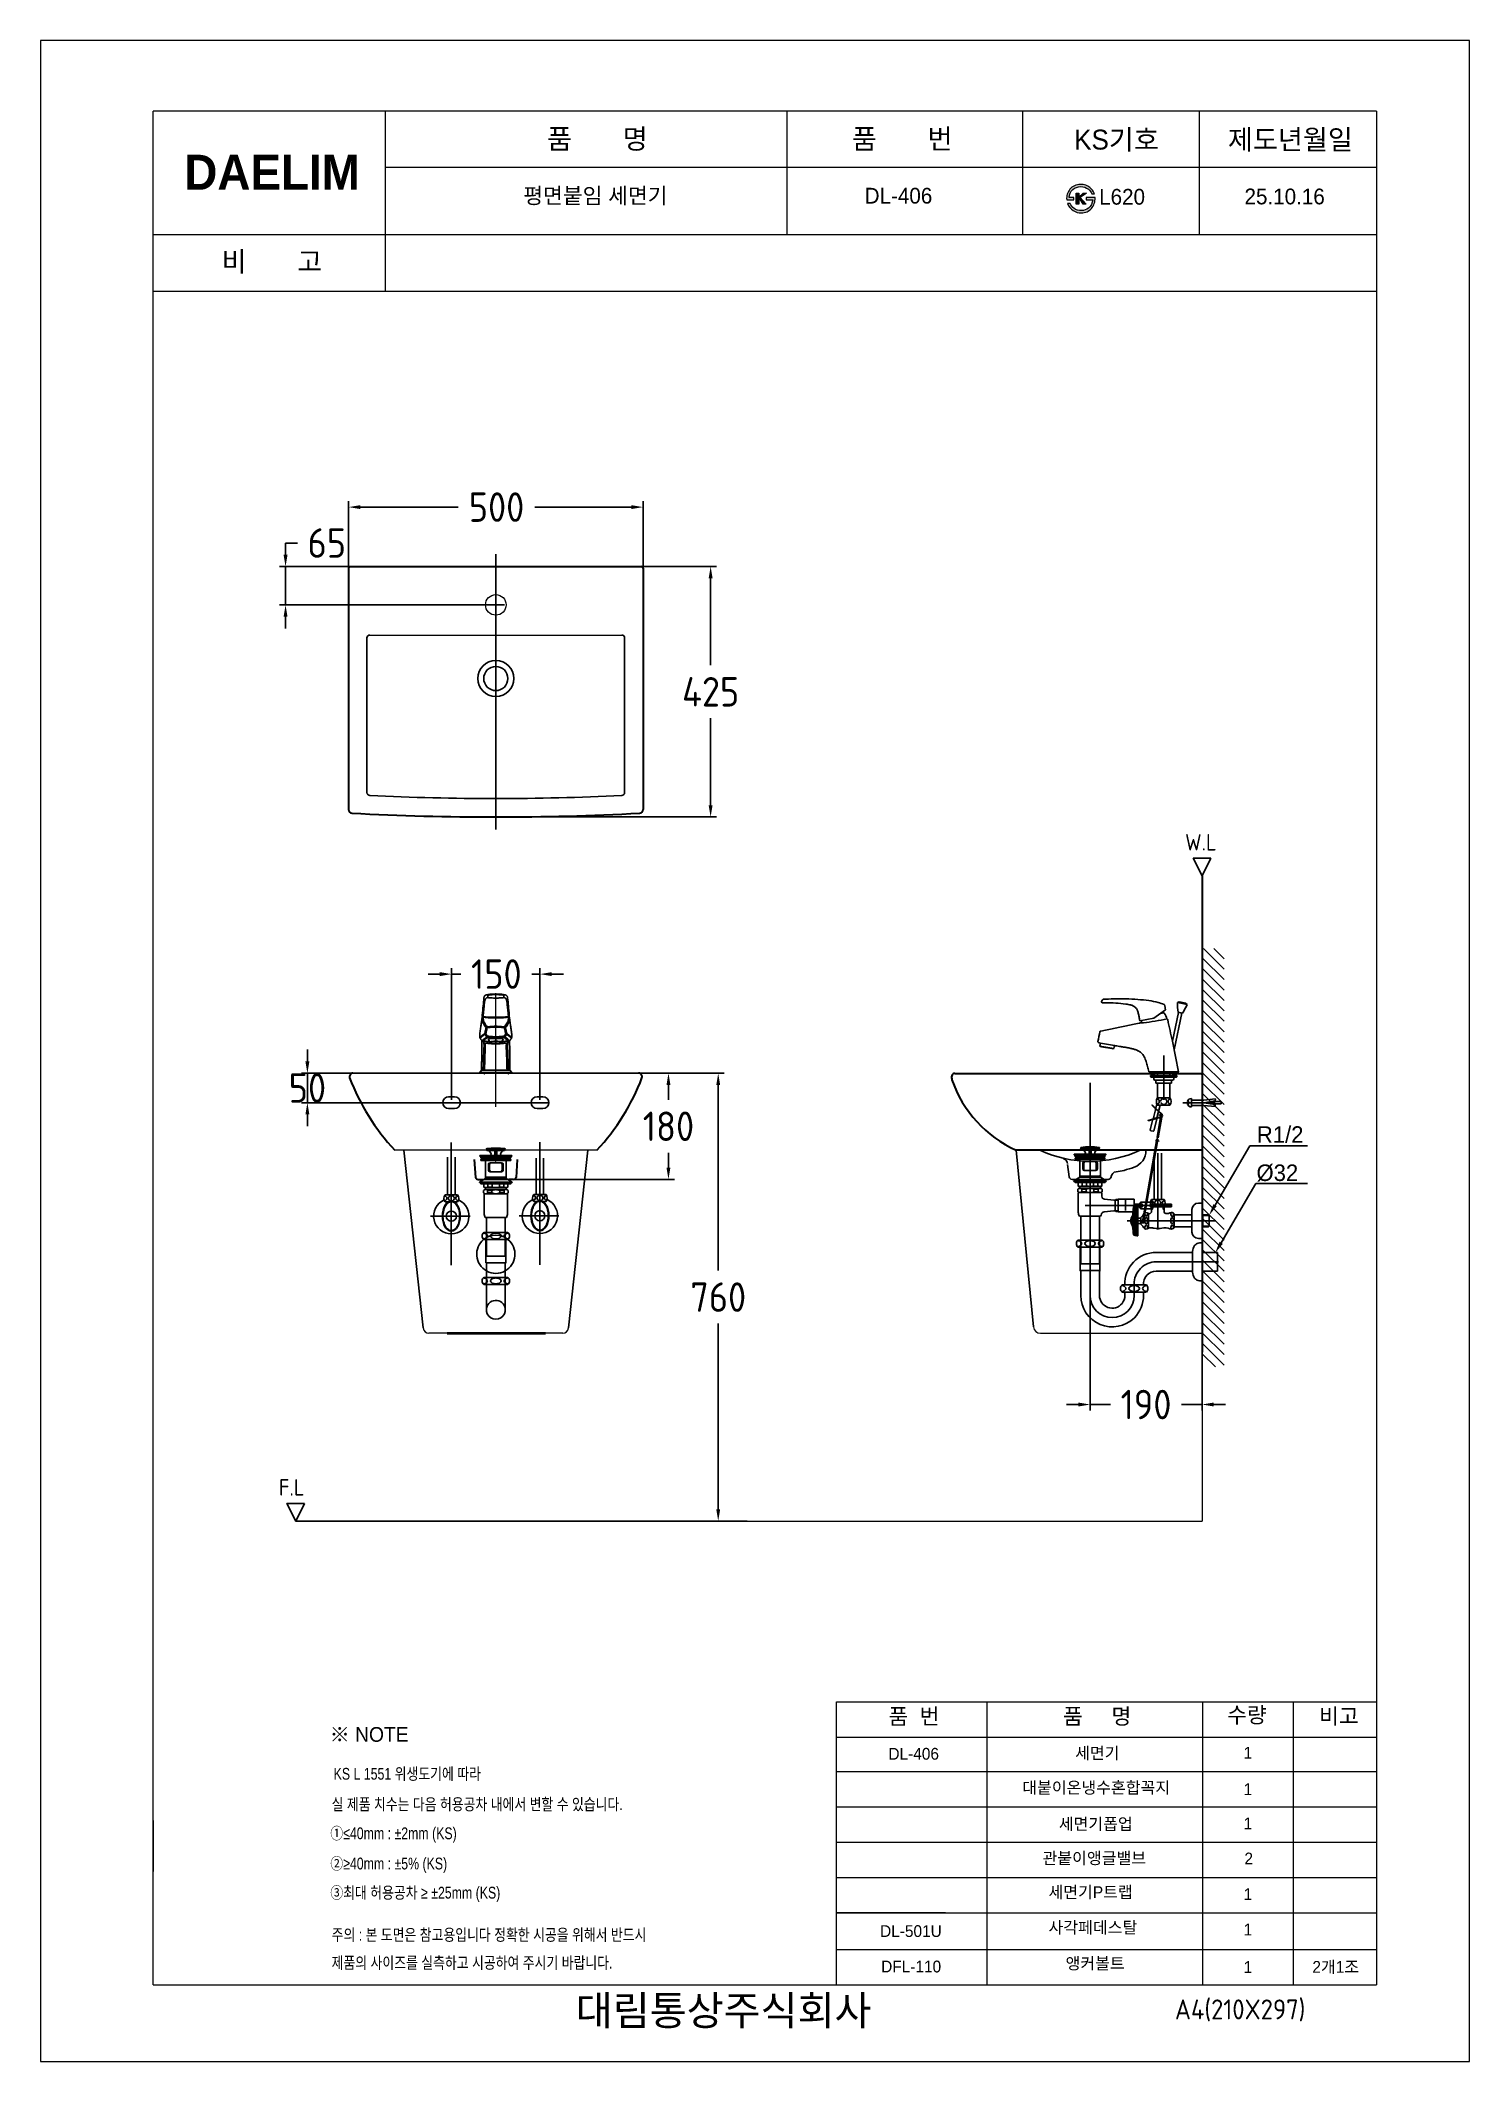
# Model space of a CAD drawing. Header units: millimetres. Extents: x 7014 to 9439, y -186 to 3244.
import ezdxf
from ezdxf.lldxf.tags import DXFTag

# ---------------------------------------------------------------- set-up
doc = ezdxf.new("R2010")
doc.units = ezdxf.units.MM
doc.header["$LTSCALE"] = 0.1
doc.linetypes.add('DASHED', pattern=[0.75, 0.5, -0.25])
for name, color, linetype in [('001', 7, 'Continuous'), ('1', 1, 'Continuous'), ('2', 2, 'HIDDEN'), ('3', 3, 'Continuous'), ('4', 4, 'Continuous'), ('6', 6, 'Continuous'), ('7', 7, 'Continuous'), ('CENTER', 2, 'CENTER'), ('CL', 2, 'CENTER'), ('D', 2, 'Continuous'), ('DEFAULT', 7, 'Continuous'), ('DWG', 7, 'Continuous'), ('HD', 2, 'HIDDEN'), ('LAYER_02', 7, 'Continuous'), ('LINE', 7, 'Continuous'), ('MAIN', 7, 'Continuous'), ('ORTHO$3', 7, 'Continuous'), ('ORTHO$4', 7, 'Continuous')]:
    doc.layers.add(name, color=color, linetype=linetype)
for name, color, linetype, lineweight in [('AM_3', 6, 'HIDDEN', 15), ('c', 4, 'Continuous', 30), ('CEN', 1, 'CENTER', 5), ('DIM', 3, 'Continuous', 15), ('OUT-LINE', 132, 'Continuous', 40), ('YA', 140, 'Continuous', 15)]:
    doc.layers.add(name, color=color, linetype=linetype, lineweight=lineweight)
doc.styles.add('h', font='', dxfattribs={"height": 30})
doc.styles.add('MtXpl_', font='')
doc.styles.get("Standard").update_dxf_attribs({"font": 'isocp.shx', "bigfont": 'whgtxt.shx'})
doc.styles.add('굴림', font='', dxfattribs={"height": 3.2})
doc.styles.add('스타일1', font='txt.shx', dxfattribs={"bigfont": 'ghs.shx'})
doc.styles.get('h').set_extended_font_data('Haansoft Batang')
doc.styles.get('MtXpl_').set_extended_font_data('Gulim')
doc.styles.get('굴림').set_extended_font_data('Gulim')
tags = doc.linetypes.add('CENTER', pattern=[50.800000000000004, 31.75, -6.35, 6.35, -6.35]).pattern_tags.tags
tags[10:11] = [DXFTag(74, 4), DXFTag(75, 0), DXFTag(340, '0'), DXFTag(46, 1.0), DXFTag(50, 0.0), DXFTag(44, 0.0), DXFTag(45, 0.0)]
tags[8:9] = [DXFTag(74, 4), DXFTag(75, 0), DXFTag(340, '0'), DXFTag(46, 1.0), DXFTag(50, 0.0), DXFTag(44, 0.0), DXFTag(45, 0.0)]
tags[6:7] = [DXFTag(74, 4), DXFTag(75, 0), DXFTag(340, '0'), DXFTag(46, 1.0), DXFTag(50, 0.0), DXFTag(44, 0.0), DXFTag(45, 0.0)]
tags[4:5] = [DXFTag(74, 4), DXFTag(75, 0), DXFTag(340, '0'), DXFTag(46, 1.0), DXFTag(50, 0.0), DXFTag(44, 0.0), DXFTag(45, 0.0)]
tags = doc.linetypes.add('HIDDEN', pattern=[9.524999999999999, 6.35, -3.175]).pattern_tags.tags
tags[6:7] = [DXFTag(74, 4), DXFTag(75, 0), DXFTag(340, '0'), DXFTag(46, 1.0), DXFTag(50, 0.0), DXFTag(44, 0.0), DXFTag(45, 0.0)]
tags[4:5] = [DXFTag(74, 4), DXFTag(75, 0), DXFTag(340, '0'), DXFTag(46, 1.0), DXFTag(50, 0.0), DXFTag(44, 0.0), DXFTag(45, 0.0)]
doc.dimstyles.get("Standard").update_dxf_attribs({"dimscale": 10, "dimtxt": 3, "dimasz": 2, "dimexe": 1, "dimexo": 0, "dimgap": 1, "dimtad": 0, "dimtih": 1, "dimtoh": 1, "dimdec": 0, "dimdsep": 46, "dimtxsty": 'Standard', "dimcen": 2, "dimadec": 0, "dimazin": 0, "dimtfac": 1, "dimtdec": 4, "dimtmove": 0, "dimatfit": 3, "dimfxl": 0, "dimtolj": 1, "dimtzin": 0, "dimarcsym": 0})

msp = doc.modelspace()

# ---------------------------------------------------------------- texts
at = {"color": 3, "style": '굴림', "width": 0.8}
for s, p in [('KS L 1551 위생도기에 따라', (7511.49316124315, 292.5107354868233)), ('실 제품 치수는 다음 허용공차 내에서 변할 수 있습니다.', (7508.099761466987, 240.8214982349309)), ('①≤40mm : ±2mm (KS)', (7505.820483858141, 191.5030597777804)), ('②≥40mm : ±5%%% (KS)', (7505.820483858141, 140.2071957771113)), ('③최대 허용공차 ≥ ±25mm (KS)', (7505.820483858141, 90.72106893832097))]:
    msp.add_text(s, height=20, dxfattribs=at).set_placement(p)
at = {"color": 1, "style": '굴림', "width": 0.8}
for s, p in [('주의 : 본 도면은 참고용입니다 정확한 시공을 위해서 반드시', (7508.099761466987, 19.24527919175307)), ('제품의 사이즈를 실측하고 시공하여 주시기 바랍니다.', (7508.099761466987, -28.16622625096352))]:
    msp.add_text(s, height=20, dxfattribs=at).set_placement(p)
at = {"layer": '1', "color": 7, "insert": (9117.89330705253, 1387.267975876035), "char_height": 28, "width": 69.89471358170032, "attachment_point": 5, "style": 'h'}
msp.add_mtext('R1/2', dxfattribs=at)
at = {"layer": '1', "color": 7, "insert": (9113.12620415968, 1322.095152311858, -4.162213887664895e-06), "char_height": 28, "attachment_point": 5, "style": 'h'}
msp.add_mtext('%%C32', dxfattribs=at)
at = {"layer": '2', "style": 'MtXpl_'}
msp.add_text('※ NOTE', height=25, dxfattribs=at).set_placement((7504.71051674931, 356.8089309638162))
at = {"layer": 'DIM', "color": 0, "attachment_point": 1, "style": '스타일1'}
for s, insert, char_height in [('{\\fGulim|b0|i0|c129|p50;품       명}', (7873.597491182525, 3094.301867196184), 33.818717967533), ('{\\fGulim|b0|i0|c129|p50;품       번}', (8391.003939039536, 3094.301867196184), 33.818717967533), ('{\\fGulim|b0|i0|c129|p50;KS기호}', (8768.149855558182, 3092.992183254779), 33.818717967533), ('{\\fGulim|b0|i0|c129|p50;제도년월일}', (9029.153719156959, 3092.99678703815), 33.818717967533), ('{\\fGulim|b0|i0|c129|p50;비       고}', (7321.22634819309, 2885.988085623329), 33.818717967533), ('{\\fGulim|b0|i0|c129|p50;품  번}', (8453.064094745238, 413.3595142722043), 26.7463), ('{\\fGulim|b0|i0|c129|p50;품     명}', (8749.479404380621, 413.5542185677987), 26.7463), ('{\\fGulim|b0|i0|c129|p50;수량}', (9027.986320779, 415.7459846793354), 26.7463), ('{\\fGulim|b0|i0|c129|p50;비고}', (9183.986321621222, 413.8172155393113), 26.7463), ('{\\fGulim|b0|i0|c129|p50;1\\P}', (9055.912289572861, 348.1156053881787), 20), ('{\\fGulim|b0|i0|c129|p50;1\\P}', (9055.912289572861, 286.3046684316869), 20), ('{\\fGulim|b0|i0|c129|p50;1\\P}', (9055.912289572861, 228.1155520565881), 20), ('{\\fGulim|b0|i0|c129|p50;2\\P}', (9057.30125837326, 168.6944057683941), 20), ('{\\fGulim|b0|i0|c129|p50;1\\P}', (9055.912289572861, 108.1155520565881), 20), ('{\\fGulim|b0|i0|c129|p50;1\\P}', (9055.912289572861, 48.11555205658806), 20), ('{\\fGulim|b0|i0|c129|p50;1\\P}', (9055.912289572861, -15.50632185640279), 20)]:
    msp.add_mtext(s, dxfattribs=dict(at, insert=insert, char_height=char_height))
for s, insert, char_height, width in [('{\\fGulim|b0|i0|c129|p50; \\H0.79087x; 평면붙임 세면기}', (7811.386127104277, 2994.248401553079), 33.818717967533, 702.6974093587851), ('{\\fGulim|b0|i0|c129|p50; \\H0.79087x; DL-406}', (8390.725139616512, 2994.248401553079), 33.818717967533, 270.1861540101672), ('{\\fGulim|b0|i0|c129|p50;   \\H0.79087x;L620}', (8773.8044139403, 2992.418306081438), 33.818717967533, 702.6974093587851), ('{\\fGulim|b0|i0|c129|p50; \\H0.79087x; 25.10.16}', (9035.398610235246, 2992.943321395045), 33.818717967533, 270.1861540101672), ('{\\fGulim|b0|i0|c129|p50;DL-406}', (8453.043900535242, 346.4602334571282), 20, 17), ('{\\fGulim|b0|i0|c129|p50;세면기}', (8770.013232224901, 347.7491944322755), 20, 146.9999884754943), ('{\\fGulim|b0|i0|c129|p50;대붙이온냉수혼합꼭지}', (8680.180216985773, 289.0401706792763), 20, 290), ('{\\fGulim|b0|i0|c129|p50;세면기폽업}', (8742.204777136041, 227.3595144333667), 20, 314.9999884754943), ('{\\fGulim|b0|i0|c129|p50;관붙이앵글밸브}', (8714.628287094009, 169.3595144333667), 20, 211.9999884754943), ('{\\fGulim|b0|i0|c129|p50;세면기P트랩}', (8724.769886015438, 111.632922166893), 20, 211.9999884754943), ('{\\fGulim|b0|i0|c129|p50;DL-501U}', (8438.884939274672, 45.55248613479125), 20, 147.0000067674264), ('{\\fGulim|b0|i0|c129|p50;사각페데스탈}', (8724.769886015438, 51.63292216689297), 20, 211.9999884754943), ('{\\fGulim|b0|i0|c129|p50;DFL-110}', (8440.748315093395, -14.59454445167648), 20, 147.0000067674264), ('{\\fGulim|b0|i0|c129|p50;앵커볼트}', (8753.773530320144, -9.178014789606095), 20, 211.9999884754943), ('{\\fGulim|b0|i0|c129|p50;2개1조}', (9172.555291978493, -15.25221786996553), 20, 211.9999884754943), ('{\\fGulim|b0|i0|c129|p50;       대림통상주식회사\\P}', (7795.179815397812, -74.26235762100987), 50, 1090)]:
    msp.add_mtext(s, dxfattribs=dict(at, insert=insert, char_height=char_height, width=width))
at = {"layer": 'LAYER_02', "color": 0}
for s, p in [('W.L', (8956.550125569469, 1869.504872351328)), ('F.L', (7418.495562887652, 774.6606847125331))]:
    msp.add_text(s, height=27.98966770049232, dxfattribs=at).set_placement(p)
at = {"layer": 'YA', "color": 7}
msp.add_text('A4(210X297)', height=33.818717967533, dxfattribs=at).set_placement((8939.19748220572, -114.2768223673847))
at = {"layer": 'YA', "color": 7, "insert": (7258.018067721499, 3050.364268114674), "char_height": 59.43718508953618, "width": 290.8713775493957, "attachment_point": 1, "style": 'h'}
msp.add_mtext('{\\fHYGraphic-Medium|b1|i0|c129|p18;DAELIM}', dxfattribs=at)

# ---------------------------------------------------------------- blocks, each defined once
blk = doc.blocks.new('*D50')
at = {"color": 0, "lineweight": -2}
for p, q in [((7691.706986425757, 1659.764526857351), (7671.706986425757, 1659.764526857351)), ((7711.706986425757, 1446.509807485885), (7711.706986425757, 1669.764526857351)), ((7711.706986425757, 1659.764526857351), (7727.601530942894, 1659.764526857351)), ((7861.706986425756, 1659.764526857351), (7847.640901021635, 1659.764526857351)), ((7861.706986425756, 1446.509807485885), (7861.706986425756, 1669.764526857351)), ((7881.706986425756, 1659.764526857351), (7901.706986425756, 1659.764526857351))]:
    blk.add_line(p, q, dxfattribs=at)
at = {"color": 0}
for points in [[(7691.706986425757, 1663.097860190684), (7691.706986425757, 1656.431193524017), (7711.706986425757, 1659.764526857351)], [(7881.706986425756, 1663.097860190684), (7881.706986425756, 1656.431193524017), (7861.706986425756, 1659.764526857351)]]:
    blk.add_solid(points, dxfattribs=at)
at = {"layer": 'Defpoints', "color": 0}
for p in [(7861.706986425756, 1659.764526857351), (7711.706986425757, 1446.509807485885, -465.0698267636964), (7861.706986425756, 1446.509807485885, -465.0698267636964)]:
    blk.add_point(p, dxfattribs=at)
at = {"color": 0, "insert": (7787.621215982264, 1659.764526857351), "char_height": 50, "attachment_point": 5}
blk.add_mtext('\\A1;150', dxfattribs=at)
blk = doc.blocks.new('*D51')
at = {"color": 0, "lineweight": -2}
for p, q in [((7466.955215694374, 1511.509807485396), (7466.955215694374, 1531.509807485396)), ((7544.315528192734, 1491.509807485396), (7456.955215694374, 1491.509807485396)), ((7466.955215694374, 1441.509807485885), (7466.955215694374, 1491.509807485396)), ((7876.706986425759, 1441.509807485885), (7456.955215694374, 1441.509807485885)), ((7466.955215694374, 1421.509807485885), (7466.955215694374, 1401.509807485885))]:
    blk.add_line(p, q, dxfattribs=at)
at = {"color": 0}
for points in [[(7463.621882361041, 1511.509807485396), (7470.288549027707, 1511.509807485396), (7466.955215694374, 1491.509807485396)], [(7463.621882361041, 1421.509807485885), (7470.288549027707, 1421.509807485885), (7466.955215694374, 1441.509807485885)]]:
    blk.add_solid(points, dxfattribs=at)
at = {"layer": 'Defpoints', "color": 0}
for p in [(7466.955215694374, 1491.509807485396), (7544.315528192734, 1491.509807485396), (7876.706986425759, 1441.509807485885, -465.0698267636964)]:
    blk.add_point(p, dxfattribs=at)
at = {"color": 0, "insert": (7466.955215694372, 1466.509807485638), "char_height": 50, "attachment_point": 5}
blk.add_mtext('\\A1;50', dxfattribs=at)
blk = doc.blocks.new('*D52')
at = {"color": 0, "lineweight": -2}
for p, q in [((7429.880756624105, 2371.399961778619), (7429.880756624105, 2391.399961778622)), ((7429.880756624105, 2391.399961778622), (7449.880756624105, 2391.399961778622)), ((7539.253706156644, 2351.399961778619), (7419.880756624105, 2351.399961778619)), ((7429.880756624105, 2286.399961778619), (7429.880756624105, 2351.399961778619)), ((7801.337039489976, 2286.399961778619), (7419.880756624105, 2286.399961778619)), ((7429.880756624105, 2266.399961778619), (7429.880756624105, 2246.399961778619))]:
    blk.add_line(p, q, dxfattribs=at)
at = {"color": 0}
for points in [[(7426.547423290772, 2371.399961778619), (7433.214089957438, 2371.399961778619), (7429.880756624105, 2351.399961778619)], [(7426.547423290772, 2266.399961778619), (7433.214089957438, 2266.399961778619), (7429.880756624105, 2286.399961778619)]]:
    blk.add_solid(points, dxfattribs=at)
at = {"layer": 'Defpoints', "color": 0}
for p in [(7429.880756624105, 2351.399961778619), (7539.253706156644, 2351.399961778619), (7801.337039489976, 2286.399961778619)]:
    blk.add_point(p, dxfattribs=at)
at = {"color": 0, "insert": (7499.912353522162, 2391.399961778619), "char_height": 50, "attachment_point": 5}
blk.add_mtext('\\A1;65', dxfattribs=at)
blk = doc.blocks.new('*D53')
at = {"color": 0, "lineweight": -2}
for p, q in [((7536.75370615664, 2348.899961778618), (7536.75370615664, 2462.350169564497)), ((7556.75370615664, 2452.350169564497), (7722.922503689478, 2452.350169564497)), ((8016.75370615664, 2452.350169564497), (7852.961873768219, 2452.350169564497)), ((8036.75370615664, 2348.899961778618), (8036.75370615664, 2462.350169564497))]:
    blk.add_line(p, q, dxfattribs=at)
at = {"color": 0}
for points in [[(7556.75370615664, 2455.683502897831), (7556.75370615664, 2449.016836231164), (7536.75370615664, 2452.350169564497)], [(8016.75370615664, 2455.683502897831), (8016.75370615664, 2449.016836231164), (8036.75370615664, 2452.350169564497)]]:
    blk.add_solid(points, dxfattribs=at)
at = {"layer": 'Defpoints', "color": 0}
for p in [(7536.75370615664, 2452.350169564497), (7536.75370615664, 2348.899961778618), (8036.75370615664, 2348.899961778618)]:
    blk.add_point(p, dxfattribs=at)
at = {"color": 0, "insert": (7787.942188728848, 2452.350169564497), "char_height": 50, "attachment_point": 5}
blk.add_mtext('\\A1;500', dxfattribs=at)
blk = doc.blocks.new('*D54')
at = {"color": 0, "lineweight": -2}
for p, q in [((8034.253706156644, 2351.399961778619), (8161.316769513359, 2351.399961778619)), ((8151.316769513359, 2331.399961778619), (8151.316769513359, 2183.924898837633)), ((8151.31676951336, 1946.439993376961), (8151.316769513359, 2093.915056317949)), ((7786.753706156644, 1926.439993376961), (8161.31676951336, 1926.439993376961))]:
    blk.add_line(p, q, dxfattribs=at)
at = {"color": 0}
for points in [[(8147.983436180026, 2331.399961778619), (8154.650102846692, 2331.399961778619), (8151.316769513359, 2351.399961778619)], [(8147.983436180027, 1946.439993376961), (8154.650102846693, 1946.439993376961), (8151.31676951336, 1926.439993376961)]]:
    blk.add_solid(points, dxfattribs=at)
at = {"layer": 'Defpoints', "color": 0}
for p in [(8034.253706156644, 2351.399961778619), (8151.316769513359, 2351.399961778619), (7786.753706156644, 1926.439993376961)]:
    blk.add_point(p, dxfattribs=at)
at = {"color": 0, "insert": (8151.316769513358, 2138.919977577788), "char_height": 50, "attachment_point": 5}
blk.add_mtext('\\A1;425', dxfattribs=at)
blk = doc.blocks.new('A$C06682C92')
at = {"layer": '6', "color": 0}
for p, q in [((45.53208785938841, 144.9999991334585), (45.53208785939023, 65.99999913629574)), ((51.88208785939241, 15.2874537376016), (51.88208785939105, 144.9999991334585)), ((58.23208785939323, 144.9999991334585), (58.2320878593946, 65.99999913629574)), ((10.9669032217862, 53.99999913629529), (10.9669032217862, 29.99999913629665)), ((11.55833720616829, 54.49999913629711), (12.38208785939423, 54.49999913629711)), ((12.38208785939423, 54.49999913629711), (12.88208785938696, 54.99999913629665)), ((12.38208785939423, 54.49999913629711), (12.38208785939423, 29.99999913629665)), ((12.88208785938696, 54.99999913629665), (12.88208785938696, 29.99999913629665)), ((12.88208785938696, 54.99999913629665), (16.08208785939314, 54.99999913629665)), ((12.88208785938696, 54.58851767274666), (16.38208785939059, 54.58851767274666)), ((12.88208785938696, 53.5885176727453), (16.38208785939059, 53.5885176727453)), ((12.88208785938696, 52.58851767274621), (16.38208785939059, 52.58851767274621)), ((12.88208785938696, 51.58851767274712), (16.38208785939059, 51.58851767274712)), ((12.88208785938696, 50.58851767274575), (16.38208785939059, 50.58851767274575)), ((12.88208785938696, 49.58851767274666), (16.38208785939059, 49.58851767274666)), ((12.88208785938696, 48.5885176727453), (16.38208785939059, 48.5885176727453)), ((12.88208785938696, 47.58851767274621), (16.38208785939059, 47.58851767274621)), ((12.88208785938696, 46.58851767274712), (16.38208785939059, 46.58851767274712)), ((12.88208785938696, 45.58851767274575), (16.38208785939059, 45.58851767274575)), ((12.88208785938696, 44.58851767274666), (16.38208785939059, 44.58851767274666)), ((12.88208785938696, 43.5885176727453), (16.38208785939059, 43.5885176727453)), ((12.88208785938696, 42.58851767274621), (16.38208785939059, 42.58851767274621)), ((12.88208785938696, 41.58851767274712), (16.38208785939059, 41.58851767274712)), ((12.88208785938696, 40.58851767274575), (16.38208785939059, 40.58851767274575)), ((12.88208785938696, 39.58851767274666), (16.38208785939059, 39.58851767274666)), ((12.88208785938696, 38.5885176727453), (16.38208785939059, 38.5885176727453)), ((12.88208785938696, 37.58851767274621), (16.38208785939059, 37.58851767274621)), ((12.88208785938696, 36.58851767274712), (16.38208785939059, 36.58851767274712)), ((12.88208785938696, 35.58851767274575), (16.38208785939059, 35.58851767274575)), ((12.88208785938696, 34.58851767274666), (16.38208785939059, 34.58851767274666)), ((16.38208785939059, 55.4999991362962), (17.88208785938696, 55.4999991362962)), ((16.38208785939059, 55.29999913629638), (16.38208785939059, 55.4999991362962)), ((16.38208785939059, 55.29999913629638), (16.38208785939059, 29.99999913629665)), ((17.88208785938696, 54.49999913629711), (17.88208785938696, 55.4999991362962)), ((17.88208785938696, 29.99999913629665), (17.88208785938696, 54.49999913629711)), ((22.96869039976445, 34.74999913629574), (17.88208785938696, 34.74999913629574)), ((22.96869039976445, 35.73234145184699), (22.96869039976445, 34.74999913629574)), ((22.96869039976445, 34.74999913629574), (22.96869039976445, 25.24999913629529)), ((27.85527799663032, 41.32151228428768), (27.3029135364759, 40.36478897499876)), ((35.96869039976627, 41.99999913629711), (35.96869039976627, 42.72071335056864)), ((35.96869039976627, 17.9999991362962), (35.96869039976627, 41.99999913629711)), ((36.88208785939241, 41.99999913629711), (35.96869039976627, 41.99999913629711)), ((36.88208785939241, 41.24999913629665), (35.96869039976627, 41.24999913629665)), ((36.88208785939241, 41.24999913629665), (38.18112596506398, 42.19157715139374)), ((36.88208785939241, 41.24999913629665), (36.88208785939241, 41.99999913629711)), ((58.2320878593946, 65.99999913629574), (41.38208785939059, 65.99999913629574)), ((41.38208785939059, 46.49999913629529), (41.38208785939059, 53.99999913629529)), ((62.38208785939423, 53.99999913629756), (41.38208785939059, 53.99999913629529)), ((42.63208785939059, 49.99999913629665), (41.38208785939059, 49.99999913629665)), ((42.63208785939059, 49.99999913629665), (41.38208785939059, 47.83493562683645)), ((42.63208785939059, 49.99999913629665), (42.63208785939059, 53.99999913629529)), ((62.38208785939423, 65.99999913629574), (58.2320878593946, 65.99999913629574)), ((61.13208785939423, 49.99999913629665), (61.13208785939423, 53.99999913629756)), ((62.38208785939423, 49.99999913629665), (61.13208785939423, 49.99999913629665)), ((61.13208785939423, 49.99999913629665), (62.38208785939423, 47.83493562683645)), ((62.38208785939423, 46.08836765254694), (62.38208785939423, 53.99999913629756)), ((109.8820878593942, 40.24999913629529), (79.88208785939423, 40.24999913629756)), ((79.88208785939423, 39.2499991362962), (79.88208785939423, 20.74999913629711)), ((79.88321500874736, 39.25112628565842), (79.88321500874736, 41.99889123955074)), ((109.8820878593942, 48.99999913629529), (109.8820878593942, 10.99999913629574)), ((126.8820878593924, 59.99999913629665), (120.8820878593979, 59.99999913629665)), ((126.8820878593924, -8.637033488412271e-07), (126.8820878593924, 59.99999913629665)), ((137.8820878593961, 40.24999913629529), (126.8820878593924, 40.24999913629529)), ((126.8820878593924, 39.63303985323876), (126.8820878593924, 20.36760917934146)), ((128.3820878593979, 39.2499991362962), (127.3820878593942, 40.24999913629529)), ((128.3820878593979, 19.74999913629574), (128.3820878593979, 40.24999913629756)), ((128.3820878593979, 39.2499991362962), (138.8820878593997, 39.2499991362962)), ((138.8820878593997, 39.2499991362962), (137.8820878593961, 40.24999913629529)), ((138.7578041527722, 20.74999913629711), (138.7578041527722, 39.2499991362962)), ((150.417627880177, 29.99999913629665), (2.817312633851543e-06, 29.99999913629665)), ((10.9669032217862, 5.999999136295742), (10.9669032217862, 29.99999913629665)), ((11.55833720616829, 5.499999136296196), (12.38208785939423, 5.499999136296196)), ((12.38208785939423, 5.499999136296196), (12.38208785939423, 29.99999913629665)), ((12.38208785939423, 5.499999136296196), (12.88208785938696, 4.999999136296651)), ((12.88208785938696, 33.5885176727453), (16.38208785939059, 33.5885176727453)), ((12.88208785938696, 32.58851767274621), (16.38208785939059, 32.58851767274621)), ((12.88208785938696, 31.58851767274712), (16.38208785939059, 31.58851767274712)), ((12.88208785938696, 30.58851767274575), (16.38208785939059, 30.58851767274575)), ((12.88208785938696, 4.999999136296651), (12.88208785938696, 29.99999913629665)), ((12.88208785938696, 29.41148059984755), (16.38208785939059, 29.41148059984755)), ((12.88208785938696, 28.41148059984619), (16.38208785939059, 28.41148059984619)), ((12.88208785938696, 27.4114805998471), (16.38208785939059, 27.4114805998471)), ((12.88208785938696, 26.41148059984573), (16.38208785939059, 26.41148059984573)), ((12.88208785938696, 25.41148059984664), (16.38208785939059, 25.41148059984664)), ((12.88208785938696, 24.41148059984755), (16.38208785939059, 24.41148059984755)), ((12.88208785938696, 23.41148059984619), (16.38208785939059, 23.41148059984619)), ((12.88208785938696, 22.4114805998471), (16.38208785939059, 22.4114805998471)), ((12.88208785938696, 21.41148059984573), (16.38208785939059, 21.41148059984573)), ((12.88208785938696, 20.41148059984664), (16.38208785939059, 20.41148059984664)), ((12.88208785938696, 19.41148059984755), (16.38208785939059, 19.41148059984755)), ((12.88208785938696, 18.41148059984619), (16.38208785939059, 18.41148059984619)), ((12.88208785938696, 17.4114805998471), (16.38208785939059, 17.4114805998471)), ((12.88208785938696, 16.41148059984573), (16.38208785939059, 16.41148059984573)), ((12.88208785938696, 15.41148059984664), (16.38208785939059, 15.41148059984664)), ((12.88208785938696, 14.41148059984755), (16.38208785939059, 14.41148059984755)), ((12.88208785938696, 13.41148059984619), (16.38208785939059, 13.41148059984619)), ((12.88208785938696, 12.4114805998471), (16.38208785939059, 12.4114805998471)), ((12.88208785938696, 11.41148059984573), (16.38208785939059, 11.41148059984573)), ((12.88208785938696, 10.41148059984664), (16.38208785939059, 10.41148059984664)), ((12.88208785938696, 9.41148059984755), (16.38208785939059, 9.41148059984755)), ((12.88208785938696, 8.411480599846186), (16.38208785939059, 8.411480599846186)), ((12.88208785938696, 7.411480599847096), (16.38208785939059, 7.411480599847096)), ((12.88208785938696, 6.411480599845731), (16.38208785939059, 6.411480599845731)), ((12.88208785938696, 5.411480599846641), (16.38208785939059, 5.411480599846641)), ((12.88208785938696, 4.999999136296651), (16.08208785939314, 4.999999136296651)), ((16.38208785939059, 4.699999136296924), (16.38208785939059, 29.99999913629665)), ((16.38208785939059, 4.499999136297106), (16.38208785939059, 4.699999136296924)), ((16.38208785939059, 4.499999136297106), (17.88208785938696, 4.499999136297106)), ((17.88208785938696, 4.499999136297106), (17.88208785938696, 29.99999913629665)), ((22.96869039976445, 25.24999913629529), (17.88208785938696, 25.24999913629529)), ((22.96869039976445, 24.26765682074404), (22.96869039976445, 25.24999913629529)), ((27.85527799663032, 18.67848598830562), (27.3029135364759, 19.63520929759227)), ((36.88208785939241, 18.74999913629665), (35.96869039976627, 18.74999913629665)), ((35.96869039976627, 17.27928492202466), (35.96869039976627, 17.9999991362962)), ((39.59388039418445, 17.9999991362962), (35.96869039976627, 17.9999991362962)), ((36.88208785939241, 17.9999991362962), (36.88208785939241, 18.74999913629665)), ((36.88208785939241, 18.74999913629665), (38.18112596506398, 17.9999991362962)), ((79.88208785939423, 17.9999991362962), (79.88208785939423, 20.74999913629711)), ((109.8820878593942, 19.74999913629574), (79.88208785939423, 19.74999913629574)), ((79.88208785939423, 19.74999913629574), (79.88208785939423, 19.56825985141052)), ((79.88208785939423, 17.9999991362962), (79.88208785939423, 19.56825985141052)), ((137.8820878593961, 19.74999913629574), (126.8820878593924, 19.74999913629574)), ((127.3820878593942, 19.74999913629574), (128.3820878593979, 20.74999913629711)), ((128.3820878593979, 20.74999913629711), (138.8820878593997, 20.74999913629711)), ((137.8820878593961, 19.74999913629574), (138.8820878593997, 20.74999913629711)), ((120.8820878593979, -8.637033488412271e-07), (126.8820878593924, -8.637033488412271e-07))]:
    blk.add_line(p, q, dxfattribs=at)
for centre, radius, start, end in [((20.13632107740523, 29.95466589280284), 14, 141.7859267407797, 179.7527285078996), ((153.8820878593906, 29.99999913629779), 145, 178.0568579172536, 189.4934099983134), ((153.8820878593906, 29.99999913629779), 145, 170.5065900016866, 178.0568579172536), ((11.55833720616829, 53.79999913629661), 0.7, 90, 170.5065900016738), ((16.08208785939314, 55.29999913629752), 0.3, 270, 0), ((15.1785578834897, 47.36478897500035), 14, 303.8098204145966, 329.9999999999914), ((32.49455331171521, 38.64302543228121), 5.356973704017297, 49.56943438422263, 149.9999999999914), ((36.88208785939241, 46.4999991362987), 4.5, 270, 0), ((49.38208785939241, 59.99999913629779), 10, 143.1301023541716, 216.8698976458284), ((54.38208785939241, 59.99999913629779), 10, 323.1301023541716, 36.86989764582839), ((66.3820878593906, 46.08836765254807), 4, 180, 277.7116784593998), ((63.58725582267471, 66.72770688573962), 24.82770774944122, 277.7116784593998, 290.9661374696676), ((74.97572300929096, 37.00724599221928), 7.000000000000001, 45.48706363701032, 110.9661374696676), ((120.8820878593979, 48.9999991362987), 11, 90, 180), ((20.13632107740523, 30.07550516482695), 14, 180.2472714921004, 218.2140732592202), ((11.55833720616829, 6.199999136296697), 0.7, 189.4934099983262, 270), ((16.08208785939314, 4.699999136298061), 0.3, 0, 90), ((15.1785578834897, 12.63520929759522), 14, 30.00000000000857, 56.19017958540341), ((32.49455331171521, 21.35697284031437), 5.356973704017297, 210.0000000000086, 310.4305656157774), ((39.59388213194688, -20.00000086370221), 38, 80.69517649468683, 90.00000262015335), ((51.88208785939241, 54.99999913629779), 38, 260.6951744681883, 280.7372739940681), ((63.58725582267471, -6.727708613144046), 24.82770774944122, 69.03386253033239, 100.7372750193088), ((74.97572300929096, 22.99275228037629), 7.000000000000001, 249.0338625303324, 314.5000000000229), ((120.8820878593979, 10.99999913629688), 11, 180, 270)]:
    blk.add_arc(centre, radius, start, end, dxfattribs=at)
for centre, major_axis, ratio in [((32.20343530358969, 29.99999913629688), (-3.305832662220062e-16, -5.399012755244215), 0.4782041641486522), ((51.8820878593915, 60.22758325511711), (5.229462047218419, -3.202016225048326e-16), 0.8663914056741172), ((76.3210255996537, 29.99999913629688), (-3.120660002568986e-14, -5.217781285324889), 0.4600900844948086)]:
    blk.add_ellipse(centre, major_axis=major_axis, ratio=ratio, dxfattribs=at)
for centre, major_axis, ratio, start_param, end_param in [((32.20343530358969, 43.59228275491694), (1.273976081286689e-11, 5.399012755244749), 0.4782041641486401, 1.649186921734261, 4.692658194343605), ((39.10882298560773, 60.22758325511711), (-5.229462047218803, 3.869351417327328e-12), 0.8663914056740539, 1.800504353767164, 4.443057795125139), ((64.56476278782884, 60.22758325511711), (5.22946204721841, 1.881421813099497e-12), 0.8663914056741299, 1.824119450324184, 4.498970222125921), ((76.3210255996537, 42.50490090134042), (-3.320741573082674e-12, 5.217781285325716), 0.4600900844945636, 1.29201826515198, 4.793094980801548), ((32.20343530358969, 16.67956132936558), (3.907600487817031e-10, 5.399012755225271), 0.4782041641520552, 4.681700192045342, 7.825212733867868), ((76.3210255996537, 17.58571310621244), (3.144304871859598e-12, 5.217781285325703), 0.4600900844946166, 4.613778576314412, 8.151219719204596)]:
    blk.add_ellipse(centre, major_axis=major_axis, ratio=ratio, start_param=start_param, end_param=end_param, dxfattribs=at)
blk = doc.blocks.new('*D49')
at = {"color": 0, "lineweight": -2}
for p, q in [((8795.25370646267, 1115.422152172486), (8795.25370646267, 919.2353958667773)), ((8985.25370615664, 1018.115944626776), (8985.25370615664, 919.2353958667773)), ((8775.25370646267, 929.2353958667773), (8755.25370646267, 929.2353958667773)), ((8795.25370646267, 929.2353958667773), (8830.146663007929, 929.2353958667773)), ((8985.25370615664, 929.2353958667773), (8950.360749611382, 929.2353958667773)), ((9005.25370615664, 929.2353958667773), (9025.25370615664, 929.2353958667773))]:
    blk.add_line(p, q, dxfattribs=at)
at = {"color": 0}
for points in [[(8775.25370646267, 932.5687292001106), (8775.25370646267, 925.9020625334439), (8795.25370646267, 929.2353958667773)], [(9005.25370615664, 932.5687292001106), (9005.25370615664, 925.9020625334439), (8985.25370615664, 929.2353958667773)]]:
    blk.add_solid(points, dxfattribs=at)
at = {"layer": 'Defpoints', "color": 0}
for p in [(8795.25370646267, 1115.422152172486), (8985.25370615664, 1018.115944626776), (8985.25370615664, 929.2353958667773)]:
    blk.add_point(p, dxfattribs=at)
at = {"color": 0, "insert": (8890.253706309655, 929.2353958667773), "char_height": 50, "attachment_point": 5}
blk.add_mtext('\\A1;190', dxfattribs=at)
blk = doc.blocks.new('A$C574B1080')
at = {"layer": '7'}
for p, q in [((14.42547776054107, 128.2663368422), (14.42318990334024, 128.2665922841984)), ((14.84421658354131, 128.2075276149017), (14.84525809314073, 128.2073534111005)), ((39.62829767523908, 128.2075225410013), (39.62736598064021, 128.2073667326035)), ((40.04945713394045, 128.2666128151045), (40.04726696823946, 128.2663683136998)), ((47.40044404804303, 127.8749775958017), (47.40243094523885, 127.8571896173021)), ((0.4184070055398479, 68.71949856000083), (0.4190201773408262, 68.72382307370299)), ((3.868282455540793, 93.35754297450376), (3.868155682238466, 93.3564671633003)), ((4.185915119341189, 94.9973320889053), (4.188038610840522, 95.0050480725049)), ((50.28670258944112, 94.99734815260308), (50.28470000934158, 95.00462785980244)), ((50.60446786754164, 93.35646839320316), (50.60434039094071, 93.35755016830217)), ((54.05374098153879, 68.7228599249006), (54.05360495464174, 68.72381907400222)), ((0.00813367873797688, 64.82062545190229), (0.008073965540461359, 64.81967692220178)), ((0.0326588486395849, 65.03628195539886), (0.00813367873797688, 64.82062545190229)), ((0.6104806628391088, 59.52511665590418), (0.6103134650393258, 59.52537057420113)), ((3.948790408138848, 54.84280017950323), (3.949494877041616, 54.84196340760218)), ((6.582546173439368, 52.87969308139918), (6.586321777639569, 52.86989956520256)), ((6.603871600340426, 52.8236324867039), (6.606742081238735, 52.81596453810334)), ((6.963271204139346, 51.60988354190476), (6.974271963339561, 51.5586598384034)), ((15.2363123164414, 58.18333701280108), (15.2363123164414, 55.52165564519964)), ((16.23631231644049, 56.35444304960356), (16.23631231644049, 51.58242463340184)), ((27.23631088083857, 59.65753031990016), (27.236311158239, 61.92759597480244)), ((27.23631088083857, 59.65753031990016), (27.23631231713989, 49.67229467880043)), ((38.23631231643867, 51.58242463290389), (38.23631231643867, 56.35444304960356)), ((39.23631231644231, 58.18262169720538), (39.23631231644231, 55.52165564519964)), ((47.50935822184056, 51.609872404003), (47.49912857114305, 51.56231025759962)), ((47.86587978393891, 52.8159585144017), (47.868691826342, 52.82346946380085)), ((47.88648346004175, 52.87036550830135), (47.89009280063874, 52.87973054490021)), ((50.52381894823975, 54.84279770300145), (50.52318465673943, 54.84204427090344)), ((53.86215547344273, 59.52514545550412), (53.86234160393906, 59.52542860760286)), ((54.46450968353838, 64.82032105430062), (54.43998336064305, 65.03599822449996)), ((54.46456632383979, 64.8194213550023), (54.46450968353838, 64.82032105430062)), ((27.23423009074759, 1.789200223356602e-05), (0.1376902915480969, 1.789200223356602e-05)), ((3.137720730846013, 5.000017892002234), (0.1379257448470526, 1.000017892001324)), ((27.23423009074759, 1.000017892001324), (0.1379257448470526, 1.000017892001324)), ((0.1379257448470526, 1.000017892001324), (0.1379257448470526, 1.789200223356602e-05)), ((51.37740007883986, 1.789200223356602e-05), (3.095224130542192, 1.789200223356602e-05)), ((27.23423009074759, 5.000017892002234), (3.137720730846013, 5.000017892002234)), ((27.23423009074759, 5.000017892002234), (51.33073945064916, 5.000017892002234)), ((27.23423009074759, 1.000017892001324), (54.33053443664812, 1.000017892001324)), ((27.23423009074759, 1.789200223356602e-05), (54.33076988994708, 1.789200223356602e-05)), ((51.33073945064916, 5.000017892002234), (54.33053443664812, 1.000017892001324)), ((54.33053443664812, 1.000017892001324), (54.33053443664812, 1.789200223356602e-05))]:
    blk.add_line(p, q, dxfattribs=at)
for points in [[(4.385074008541324, 98.648037212399), (5.85217374154081, 114.4705712764014), (7.070136558440481, 127.8572180086005)], [(7.340486465041522, 112.4026910856012), (7.096155786038707, 110.1580797357017), (6.869565289043294, 108.0022811335014), (6.659621288040853, 105.9398233714021), (6.465379425038464, 103.9733650570995), (6.285966605040358, 102.1048461731991), (6.120580339538265, 100.3360959468021), (5.968506041439014, 98.66873561330044), (5.829089354841472, 97.1040453881003), (5.701725828138933, 95.64309542980232)], [(7.070136558440481, 127.8572180086005), (7.072145349638504, 127.8749816518027)], [(7.070194776442349, 127.8571994765), (7.072180594740985, 127.8749775606022)], [(7.070272539639973, 127.8572028429992), (7.07508546064264, 127.8997158639024)], [(7.072180594740985, 127.8749775606022), (7.074728354740273, 127.8971392009018)], [(7.074728354740273, 127.8971392009018), (7.075196406939995, 127.9011365394033)], [(7.07508546064264, 127.8997158639024), (7.103364589438115, 128.1171207921009)], [(7.075196406939995, 127.9011365394033), (7.078796761742979, 127.9311779005), (7.092976222143534, 128.0394678544028), (7.096046859341641, 128.0612022058015)], [(7.096046859341641, 128.0612022058015), (7.110331026642143, 128.1561184456016)], [(7.103364589438115, 128.1171207921009), (7.21870496944166, 128.7423689619025), (7.375009518540082, 129.3289290065011), (7.575155500338496, 129.8912825149021), (7.827641968642183, 130.4389956806992), (8.14445889353874, 130.9743985030011), (8.539061067840066, 131.4916596488044), (9.014774187640342, 131.9691110247002), (9.573174406541057, 132.3884453541039), (10.21323076084218, 132.7332290500019), (10.92856998054185, 132.9886575585008), (11.50735359374221, 133.1154009985037)], [(9.325953467141062, 125.0562537760013), (9.166389825440547, 124.7237388637016), (8.980475940542874, 124.2032029663026), (8.765052919242862, 123.4387843272018), (8.518065524239773, 122.3657861484023), (8.239120620740778, 120.9130346794016), (7.935482647940717, 119.0416614386024), (7.627583301740287, 114.816698441002), (7.340445207240464, 112.4026276986999)], [(14.42320079224328, 128.266689795498), (13.83373798043931, 128.3099731861009), (12.9189360155392, 128.266153540703), (12.15049000604222, 128.0815758827018), (11.49772141773929, 127.776156033003), (10.93583026783881, 127.3678890145013), (10.44639868504009, 126.8720909612032), (10.01940215904096, 126.3071194106008), (9.647823682638318, 125.6939891079012), (9.325791161741563, 125.0551962308029)], [(11.50737250024167, 133.1154078011034), (17.58543679524291, 133.9212076075999), (27.24694224694167, 134.4060346843046), (36.90830686044092, 133.919082312502), (42.96525193713887, 133.1154075127026)], [(11.50737232924212, 133.1154098805994), (11.78748884543847, 133.1528537990014), (12.38560254644244, 133.1803550577022), (13.08769002924191, 133.1361331098012), (13.92058530454005, 132.9984137225049), (14.92899848933985, 132.7353316373999)], [(13.61576049854148, 129.8272128709002), (13.64270275073932, 129.3623744583031), (13.8094679236433, 128.9288404834017), (14.09996909394022, 128.5684316711988), (14.48618318084254, 128.3159147487024), (14.62997673734162, 128.2603551350051)], [(13.61576214504157, 129.8272126728987), (13.63040419014351, 130.6066654568028), (13.6450142598419, 131.3962717544994)], [(13.64500907823958, 131.3962722651988), (13.77716300833845, 131.8775071902016), (14.05811700044023, 132.2893668714025), (14.45677162334096, 132.5862617599998), (14.92899896354129, 132.7353279784004)], [(14.84525816244013, 128.2073538258007), (14.42479666943973, 128.2664128223994)], [(14.62997673734162, 128.2603551350051), (14.84422170414246, 128.207558058202)], [(15.39900171914223, 128.1412727596032), (15.32456674284322, 128.1491926009037), (15.19272898994086, 128.163654668999), (15.08525734244313, 128.1759214910014), (15.00200997003913, 128.1858345478029), (14.93871235903998, 128.1937864924041), (14.88628123613989, 128.2009630905006), (14.84421651334333, 128.2075270116045)], [(14.92899896354129, 132.7353279784004), (14.96146231664125, 132.7313745392028), (15.01917887614172, 132.7314777796025), (15.09856041924058, 132.7356226034019), (15.19366835093888, 132.7433681456998), (15.29705859664273, 132.7538969119994), (15.40207399614292, 132.7662946754001)], [(39.0736120077413, 128.1412971275015), (31.28617208923924, 127.5911091618034), (23.20689810234353, 127.5903485045999), (15.39900032143987, 128.1412763420005)], [(15.40207439734286, 132.7662914558025), (23.30251110154268, 133.4256870509009), (31.17008853584184, 133.4256879626012), (39.07055023584098, 132.7662914459004)], [(39.07055063824328, 132.7662946756025), (39.17556698303952, 132.7538968049996), (39.27895684323948, 132.7433680962029), (39.37406465383856, 132.7356225735023), (39.45344600394083, 132.7314777720014), (39.51116242063972, 132.7313745448985), (39.54362567083945, 132.7353279789029)], [(39.62829723864115, 128.2075251460012), (39.61248852904237, 128.2049482798036), (39.56255378404012, 128.1976250373007), (39.5116085793411, 128.1909435008013), (39.44798602534274, 128.1831123671006), (39.36631027313842, 128.1734978283996), (39.26407427744334, 128.1619083861003), (39.14166907604294, 128.1485277180034), (39.07361020684175, 128.1412936910031)], [(39.54362615614218, 132.7353317231039), (40.55503684274254, 132.9990505095996), (41.38715619704226, 133.1363860860004), (42.08666392913938, 133.1803520497008), (42.6818325895415, 133.1531948578024), (42.96525220804097, 133.1154101078002)], [(40.82761208924194, 131.3962717676052), (40.69546082814259, 131.8775115095011), (40.41450804384067, 132.2893742431004), (40.01585357614158, 132.5862691608015), (39.54362615614218, 132.7353317231039)], [(40.04793079254296, 128.2664423279014), (39.62736498124241, 128.2073728688008)], [(39.84263586843872, 128.2603666794032), (39.62829256583927, 128.2075529305005)], [(40.85685487013825, 129.8272303707993), (40.82991389014342, 129.3623907793014), (40.66314872663997, 128.928855243), (40.37264639643899, 128.5684448391041), (39.98643024643889, 128.3159266168011), (39.84263586843872, 128.2603666794032)], [(45.14682863094049, 125.055204447003), (44.82479671224201, 125.6939935709008), (44.45321686183843, 126.3071242937006), (44.02621903283898, 126.8720966672001), (43.53678624684062, 127.3678959866013), (42.97489389174143, 127.776164543702), (42.32212386284073, 128.0815859491006), (41.55367602404067, 128.2661652277031), (40.63887237623885, 128.3099866816017), (40.04944627874056, 128.2667100331012)], [(40.82761037424052, 131.3962717551042), (40.84222185493991, 130.6065896295033), (40.85686213934014, 129.8272310617037)], [(42.96526710574244, 133.1154016582011), (43.54410799483912, 132.9886426228993), (44.25947071404107, 132.7331949512015), (44.89953732864296, 132.3883896285995), (45.45793633624226, 131.9690359076023), (45.93363910234029, 131.4915726720003), (46.32820356414004, 130.9743420985044), (46.64497560484006, 130.4390093046025), (46.8974314887414, 129.8913753951022), (47.09756182774026, 129.3291010836035), (47.25387024644033, 128.7425881349006), (47.3692266041412, 128.1173523097025)], [(47.132163564243, 112.4027668683991), (46.84499079744046, 114.8170840175019), (46.5371623238384, 119.0415145945005), (46.23357790954242, 120.9126049988001), (45.95463995733871, 122.3653918319039), (45.70762587304262, 123.4385637205012), (45.49216529313844, 124.2031450866009), (45.30622537974114, 124.7237585977994), (45.14666604104195, 125.0562615306987)], [(48.77089891654168, 95.64309542540263), (48.6429414861409, 97.1107795985015), (48.50305819713822, 98.68049296660251), (48.35065155223992, 100.3511713362034), (48.18507549563901, 102.1215433520022), (48.00562490344009, 103.9899988187037), (47.81150839114116, 105.9547292296018), (47.60186588134229, 108.0138179475032), (47.37576786844284, 110.1646316121989), (47.13212222904031, 112.4028302172017)], [(47.36016654804143, 128.1694939814995), (47.37649521774028, 128.0617792244013)], [(47.3692266041412, 128.1173523097025), (47.40036932294015, 127.8749692886024)], [(47.37649521774028, 128.0617792244013), (47.37789755723998, 128.0519252782026), (47.39240272293819, 127.9427454361005), (47.39737262714107, 127.9016100196029)], [(47.39737262714107, 127.9016100196029), (47.39879564004286, 127.8893952456995)], [(47.39879564004286, 127.8893952456995), (47.40044402494232, 127.8749775932008)], [(47.40036932294015, 127.8749692886024), (47.40235260594045, 127.8571966320008)], [(47.40047927504338, 127.8749817241985), (47.40248877444128, 127.8572118182999)], [(47.40248877444128, 127.8572118182999), (48.6204508914393, 114.4705712751031), (50.0875506242387, 98.648037212399)], [(0.02233050513814305, 65.0370080464993), (0.2014238927399674, 67.00619797949889), (0.4183988158415559, 68.71956517440117)], [(0.03265884864003965, 65.03628195539909), (0.08520176514093691, 65.76717353570052), (0.1597461291435138, 66.58800735320233), (0.2596132158391811, 67.50099766840071), (0.3899776202429166, 68.51625273490276), (0.418406293343196, 68.71949866090267)], [(0.419011899538873, 68.72382586049957), (0.9891850788421834, 72.68851193939986), (2.128941843338453, 80.48503378630335), (3.162392596340851, 87.80817796870201), (3.868335383439899, 93.35649037409871)], [(3.870267205138134, 93.35622081350016), (3.830912219241782, 91.62792123310032), (4.646301316942754, 87.89879266569847), (5.45821829084116, 85.90902570100275)], [(3.868008084640223, 93.35523736730215), (3.873203597740485, 93.39861071490282), (4.185917985141259, 94.99733130640357)], [(4.188212963138994, 95.00499972920102), (4.29084082484178, 95.28821743409912), (4.397776706742206, 95.49117511640338)], [(4.188266678538184, 95.00498457279923), (4.230850741441373, 95.14934844620007), (4.408157950643272, 95.5762503900994)], [(4.385073027842282, 98.6480337013993), (4.369407397743544, 98.42355374590375), (4.358440519439228, 98.1452121262007), (4.355811160439316, 97.87012008920306), (4.360526893041879, 97.59722121649907), (4.37198909654353, 97.32453318400053), (4.390013515439477, 97.04896568480058), (4.414722407740101, 96.76799233390261), (4.446280165138432, 96.48098765889904), (4.484814531342181, 96.18820555010166), (4.530442433142071, 95.89000817270039)], [(4.397776706742206, 95.49117511640338), (4.63289754524294, 95.80419520469809)], [(4.408157950643272, 95.5762503900994), (4.565293634140744, 95.84295210990354)], [(4.530442433142071, 95.89000817270039), (4.624658846041257, 95.80636317850099), (4.87114775533837, 95.73212154390126), (5.24568751994002, 95.67541958070001), (5.701725832440843, 95.64309543010245)], [(5.45821829084116, 85.90902570100275), (5.463809724842122, 85.89694043010218)], [(5.463809724842122, 85.89694043010218), (6.314510814039295, 84.21083460040313), (8.470015660340778, 80.69938899340264), (10.88322723934243, 77.36175837540236)], [(5.689581853038817, 95.44882647500322), (5.565901863240924, 93.2636374392016), (6.194483964639858, 89.80428433800375)], [(5.722926438438208, 95.63807060880185), (5.689581853038817, 95.44882647500322)], [(5.701725832440843, 95.64309543010245), (14.24295550053967, 95.37253873819941), (22.90053215744183, 95.23489901350081), (31.5756708389431, 95.2349274725018), (40.23200062264141, 95.37259428689799), (48.77089891254354, 95.64309542560045)], [(6.194483964639858, 89.80428433800375), (6.319324735940882, 89.40957078860015), (7.943523001740232, 85.65487021380227), (10.07583083593954, 82.10633020930322), (12.48289447514207, 78.741842589204)], [(6.589709169138132, 95.59255681990157), (6.933726851338633, 95.4440977168017), (8.396367984141307, 94.99901728950113), (10.4893797794407, 94.64696628619981), (13.12568270034308, 94.38850516969956), (16.23706937064117, 94.21094589539939), (19.69755591954299, 94.10065079259971), (23.41126303103874, 94.04177398329898), (27.23631231644094, 94.02357252930165)], [(10.88304175564144, 77.36127770480357), (10.16305000333841, 74.19518916340144), (9.424146523542277, 70.87854818560322), (8.669988400942657, 67.40614029829862)], [(12.55175410514266, 77.35175480190014), (11.82850221723993, 74.16023527290213), (11.08648902064078, 70.8165306939984), (10.32953560274063, 67.3160929747039)], [(10.8830620142412, 77.36127627250175), (11.12398468473975, 77.85457318890371), (11.49080713704234, 78.26950016950354), (11.95630765313899, 78.57342620680106), (12.482884011642, 78.74183259149936)], [(12.4829234638396, 78.74163724590039), (22.32831448443858, 79.56395189870113), (32.14707959853831, 79.56383609049885), (41.98970236774176, 78.74162994859921)], [(12.55181465624037, 77.35152358250366), (22.35189956823842, 78.16618138850095), (32.12348135003913, 78.1660666902028), (41.92080999714153, 77.35152370780247)], [(27.23631231644094, 94.02357252930165), (31.06711508794024, 94.04183042440059), (34.78465360013934, 94.10086983110182), (38.24005072784121, 94.21113797370458), (41.34201368974163, 94.38813706540236), (43.97077135314203, 94.64537535000295), (46.06295746753813, 94.99605187240354), (47.53075128904084, 95.44058675440033), (47.88388768863979, 95.59247759359982)], [(44.14308900664173, 67.31609306560108), (43.38608364864331, 70.81676957580135), (42.64406166964318, 74.16050621810177), (41.92087072943968, 77.35175480730027)], [(41.98973011883891, 78.74184250580333), (44.39727909923886, 82.10705806790179), (46.53015801713946, 85.65687315960281), (48.15421189753897, 89.41235152829881), (48.27806531874148, 89.80404612779898)], [(43.58956260783953, 77.36127625840231), (43.34863993713907, 77.85457317389933), (42.98181748514207, 78.26950015400121), (42.5163169693401, 78.57342619160113), (41.98974061044237, 78.74183257730442)], [(43.58939715574297, 77.36175890380514), (46.00309720124051, 80.70011064979985), (48.15918840754011, 84.21281127310044), (49.0083587326385, 85.8959484135014)], [(45.80263587254149, 67.40614026780099), (45.0484263264384, 70.87878520590243), (44.30951414534275, 74.19545793309885), (43.58958305804254, 77.3612777091032)], [(48.27806531874148, 89.80404612779898), (48.90681777584132, 93.26567301790169), (48.78290998703915, 95.44962946470355)], [(48.78290998703915, 95.44962946470355), (48.74969807114167, 95.63807057819963)], [(48.77089891254354, 95.64309542560045), (49.22693721914175, 95.67541958019979), (49.60147687404015, 95.73212152890142), (49.8479657915409, 95.80636316510186), (49.94218219674212, 95.89000815460145)], [(49.0083587326385, 85.8959484135014), (49.01440572103957, 85.90901751990236)], [(49.01440572103957, 85.90901751990236), (49.82727486253998, 87.90150782850083), (50.64184252334007, 91.62986917670173), (50.60235922004131, 93.3562223707006)], [(50.07484626554242, 95.49117360810192), (49.83972519414192, 95.80419443190044)], [(49.91235020954218, 95.83533713280053), (50.07426646054182, 95.55715639430196)], [(49.94218219674212, 95.89000815460145), (49.98899189154099, 96.19652705550129), (50.02823597484121, 96.49672247780222), (50.05996502934022, 96.78900644570354), (50.08435680034336, 97.07199298800083), (50.10179724604268, 97.34647583890114), (50.11268009114201, 97.61727924240381), (50.11687769324044, 97.8892496817), (50.11374155684234, 98.16304577880123), (50.10240460163868, 98.43794403290053), (50.08755179153877, 98.64803366890305)], [(50.07426646054182, 95.55715639430196), (50.24640043264253, 95.13483419520276), (50.28443834754353, 95.00455554640189)], [(50.28452558843992, 95.00457953919954), (50.18178193104131, 95.2882159358021), (50.07484626554242, 95.49117360810192)], [(50.28670223024119, 94.99734843530382), (50.60001287963996, 93.39372888660114), (50.60461683534004, 93.35522526260297)], [(50.60428914974136, 93.35649122060181), (51.31022738803904, 87.80821241200078), (52.34367257663826, 80.48510405540333), (53.48342380004351, 72.68862029450224), (54.05361326083903, 68.72382213309925)], [(54.43998336064351, 65.03599822450019), (54.38735619093995, 65.76799769529975), (54.31267089063977, 66.59007902110238), (54.2126214376417, 67.50428562649836), (54.08198278103873, 68.52106391750317), (54.0537416803395, 68.72286002400165)], [(54.05374974864162, 68.72293592850133), (54.28202211264352, 66.90787708780113), (54.45030744403948, 65.03672064020043)], [(0.6103092188400296, 59.52533882520333), (0.2928348321433987, 60.15334937479997), (0.109036299539639, 60.78885218780192), (0.01362142674179267, 61.39086305800197), (-0.03626463346017772, 62.01200107250065), (-0.05621749275678667, 62.67403174289916), (-0.05258641555928989, 63.38674178450424), (-0.02800487395734308, 64.14957078990233), (2.633941676322138e-06, 64.68787580750336)], [(1.048969036242397, 61.48840971090272), (0.8552011149417922, 61.33129463740011), (0.6605226866390694, 61.20556491820003), (0.4719853271394641, 61.1510737944011), (0.2989971844413049, 61.22000380200211), (0.15225359274109, 61.47567818740276), (0.04375606674284427, 61.97482327790317), (-0.01559451665752931, 62.7518158671021), (-0.02011352685667589, 63.78382380510152), (0.008235084841999196, 64.59541004150401)], [(2.633941676322138e-06, 64.68787580750336), (0.008144241740865255, 64.82062512799962)], [(0.008056666143147595, 64.81967801020096), (0.02233050513814305, 65.0370080464993)], [(0.008235084841999196, 64.59541004150401), (0.03265866393985561, 65.03628198330239)], [(3.948821490138926, 54.84279684320177), (3.36165832134202, 55.56235512550052), (2.657515552340101, 56.48782332710175), (1.995533702241573, 57.42436283609982), (1.385999401141362, 58.33565762570038), (0.8052818474420746, 59.22636653850282), (0.6105473708425961, 59.52499926650239)], [(1.245442457438457, 60.06126735460134), (1.051947065643162, 59.90050048650323), (0.8701171486422936, 59.7384480510002), (0.7214939971431704, 59.5932021115002), (0.6278913704404658, 59.51744478930073), (0.6170513758384004, 59.52876576870017)], [(8.669987148441123, 67.40614070840115), (7.490898072542677, 66.6259384903035), (6.454781734142216, 65.90678452949965), (5.546137877941419, 65.24657673609886), (4.750155752638875, 64.64214769050136), (4.051522967141409, 64.08850104259932), (3.436883392741493, 63.58249050880181), (2.89464182294023, 63.1219768456001), (2.416455866941305, 62.70529371390217), (1.997188340943012, 62.33213384000214), (1.632364133741703, 62.00362254839979), (1.317769197439247, 61.72237613890252), (1.048969185639635, 61.48840968520494)], [(8.861302751938183, 65.85011297430106), (7.684567819942004, 65.08899146270073), (6.650345016141273, 64.38668063710088), (5.743285211342936, 63.74135566300288), (4.948607291838471, 63.15026924940389), (4.250968630539774, 62.60868317780228), (3.63690578804335, 62.11318863700149), (3.094891642540006, 61.66199936780436), (2.61665037964076, 61.25376491900147), (2.197077243939475, 60.8883423859013), (1.831537481738906, 60.56623002280026), (1.515785314940786, 60.29038693379994), (1.245371277139839, 60.06132835700305)], [(3.43913013843985, 31.57628451920095), (3.505475359742832, 36.47460852999961)], [(3.439456175141004, 31.57628019840308), (3.505677923239546, 36.47460570440421)], [(3.505475359742832, 36.47460852999961), (3.553723438040379, 39.88339805100372)], [(3.505677923239546, 36.47460570440421), (3.553864715440341, 39.88339600160293)], [(3.553723438040379, 39.88339805100372), (3.597966316543079, 42.90805650970219), (3.613479713639663, 43.94734378260159)], [(3.553864715440341, 39.88339600160293), (3.576363791938547, 41.43459522410217), (3.613567672842237, 43.9473424579021)], [(3.613479713639663, 43.94734378260159), (3.678484537540044, 48.19135494610214)], [(3.613567672842237, 43.9473424579021), (3.678533898940714, 48.19135416699942)], [(3.678484537540044, 48.19135494610214), (3.733249636142773, 51.6389741324017)], [(3.678533898940714, 48.19135416699942), (3.733278049939599, 51.63897367210416)], [(3.733249636142773, 51.6389741324017), (3.785746766743159, 54.84455680000315)], [(3.733278049939599, 51.63897367210416), (3.785762825341862, 54.84458023520097)], [(3.785747160441588, 54.84458049540285), (3.788890435343546, 55.03361650160264)], [(3.785762825341862, 54.84458023520097), (3.788911257642667, 55.0339610972012)], [(4.188919478141088, 55.60736068130132), (4.127927387440195, 55.55230241110371), (4.064569299638151, 55.490718453402), (4.001304492339386, 55.4217874964022), (3.942057675839806, 55.34500367609985), (3.891843635542955, 55.26064088570342), (3.857513654338163, 55.1683937851019), (3.848344318539148, 55.06788419910413), (3.875000081943199, 54.95924687340198), (3.94879123344208, 54.84280087210186)], [(6.479307402441464, 53.12637073170185), (6.40959647774207, 53.18687581040399), (6.153244894339423, 53.35164412860172), (5.752237223941393, 53.57122394459998), (5.271504907741019, 53.8281855860007), (4.744123846139246, 54.14530164740177), (4.167970665739176, 54.60694660710237), (3.949687098041522, 54.84189490510039)], [(4.234902755242274, 55.6471497369032), (4.211679914541946, 55.62750511990066), (4.188747111338216, 55.60760353610453)], [(11.90139956423945, 61.45564466000428), (10.36596673434315, 60.45500545610116), (9.04413008633992, 59.53773849899994), (7.902090436642084, 58.69530612839958), (6.915845634538982, 57.92434970330282), (6.072620498543529, 57.22905921540337), (5.352456595840977, 56.61001089440083), (4.740345638443159, 56.07870215760363), (4.23489064783962, 55.6471398649021)], [(5.818605501940965, 54.74667483020289), (5.817113697639343, 54.74509324560108), (5.778622557541439, 54.70509594879991), (5.184394523739229, 53.87675171202068)], [(16.23605119644117, 53.73848856210066), (16.03242776603975, 53.75192483490287), (13.23734638443921, 53.96138234260184), (10.44618744594072, 54.2172327210003), (5.820782610438528, 54.74462328060304)], [(13.39442316203849, 60.57339334020048), (11.86615930434118, 59.5710984967011), (10.55457763364166, 58.65185326620099), (9.425247094140559, 57.80721246610233), (8.453608521039769, 57.03370319800092), (7.624794355042013, 56.33623047210199), (6.917884993841199, 55.71476126940274), (6.317019974439518, 55.18011313700049), (5.820787031643249, 54.74463118380049)], [(6.520642905742989, 53.06666220840248), (6.488617534041168, 53.11542208950164)], [(6.58932180704096, 52.87102498660238), (6.520642905742989, 53.06666220840248)], [(6.604397957440142, 52.82219247250146), (6.582546161243499, 52.87969307679964)], [(6.586335479841637, 52.86990489179948), (6.686473319140987, 52.64783118609989)], [(6.684242296741559, 52.60062640740193), (6.603771978343048, 52.82359512280186)], [(6.606743784340779, 52.8159651685994), (6.605044368142899, 52.82047759630336), (6.604397957440142, 52.82219247250146)], [(6.606754323243422, 52.81596915270461), (7.039887512842597, 52.09599154450166), (7.251121176340803, 51.8847795883014)], [(6.974935698440731, 51.55801653010008), (6.895478871641444, 51.8990301831011), (6.684242296741559, 52.60062640740193)], [(6.686473319140987, 52.64783118609989), (6.837822188941118, 52.39449503220362)], [(6.933885658939744, 37.03494139790314), (6.909729744838387, 36.499357357902), (6.885733029439052, 35.95495487160156)], [(6.974269239240584, 51.55865926100182), (7.080722139138288, 50.97938240780172), (7.193725027541859, 50.08396110200215), (7.278819091342939, 48.86943899630273), (7.315937783041136, 47.21654813120472), (7.293243548743249, 45.33554142619982), (7.232648141938171, 43.47540032730171), (7.15582782264346, 41.69516437580091), (7.07643277573834, 40.02602116159983), (7.001450725643281, 38.47609503670105), (6.933772590540229, 37.03499629880503)], [(7.251121176340803, 51.8847795883014), (7.747442391742425, 51.54793055560026), (8.61730932493947, 51.29071895380298)], [(18.85936359104153, 50.34438091349989), (17.11469782944323, 50.45453780479852), (14.59038848214323, 50.65087389000132), (12.07013705304189, 50.89067487030184), (8.61731096253925, 51.29072387110205)], [(8.61730932493947, 51.29071895380298), (8.761915718841465, 50.90421085080129), (8.915383901839505, 50.43501879330256), (9.07051237873884, 49.85857760240128), (9.218790095540953, 49.140469265403), (9.348704617941166, 48.22929795730238), (9.445239401138224, 47.04886519180241), (9.487930347640486, 45.4974325971009), (9.46584377984027, 43.76024141070252), (9.40340155034346, 42.04487308510329), (9.324273603642268, 40.39234527660233), (9.24289216924035, 38.82956202900209), (9.166437194240189, 37.36548622290206), (9.09765825724162, 35.99458974660342)], [(8.669987021939505, 67.4061407381007), (8.626786347540019, 67.09005034080042), (8.625144378141613, 66.77152636390451), (8.66445621703815, 66.45550570360206), (8.743668806340338, 66.14682892310134), (8.861302947042986, 65.85011313110249)], [(8.86130261524113, 65.85011289780346), (9.22188340474304, 65.18710309499943), (9.604801487639179, 64.53405790320153), (10.01148415823945, 63.89175662780394), (10.44332977934164, 63.2612680473037), (10.90149470593997, 62.64407490489907), (11.38711116313925, 62.04165188930324), (11.90140118744193, 61.45564623890073)], [(10.32953553953985, 67.31609307850226), (10.32047235504206, 67.25173597810203), (10.32051345324317, 67.18731138460248), (10.32952136294034, 67.12381271100162), (10.34725774844037, 67.06220820280328), (10.3733914918389, 67.00341624470161)], [(10.37339149564059, 67.00341623850113), (10.71141751714049, 66.3879229474012), (11.06854827764028, 65.78511417460027), (11.44582643394233, 65.19573909240057), (11.84429519674222, 64.6207026289992), (12.26494550673988, 64.0609728656998), (12.70847413374167, 63.51790570359958), (13.17556263624238, 62.99306650100311)], [(11.90143511914312, 61.45567398740218), (12.3277429443383, 61.04781368080216), (12.83469121433836, 60.74815820710205), (13.39442769843981, 60.57341952030333)], [(13.17556263554206, 62.99306650200128), (13.26862760074209, 62.91444585470094), (13.37931030554091, 62.85859736130055), (13.50158346533999, 62.82862706020501)], [(13.39442388414091, 60.57339596610041), (15.70582066963971, 60.29516063540291), (18.23030282824175, 60.04831607330266), (20.98261197624151, 59.84726450699986), (23.97572817374157, 59.70966534560353), (27.23631088083994, 59.65753032260159)], [(13.50158346824128, 62.82862705530056), (15.79558645794305, 62.55546859159926), (18.30113746314009, 62.31283358450332), (21.03281207554164, 62.11491003280321), (24.00293518274293, 61.97916941620156), (27.23631115823946, 61.92759597610097)], [(14.74229732863887, 57.58488857329871), (14.74312865894308, 57.50721195500296), (15.05025324794178, 57.04324061200145), (15.23479669573999, 56.89592864400061)], [(27.23631231644094, 59.17935085020167), (25.02437858533949, 59.16917005320306), (22.78724617413855, 59.13181961900113), (20.71877043213999, 59.05791283080111), (18.96710953954016, 58.94356614950061), (17.52222374094299, 58.78421862570326), (16.30699114833942, 58.5605011669029), (15.41276462424275, 58.27217904500208), (14.87818030413973, 57.91889885449996), (14.74229732863887, 57.58488857329871)], [(15.23873709214013, 55.52165564519987), (15.25700825014201, 55.64398509710122), (15.42213508894338, 55.88694539720086), (15.75008412683883, 56.12485657730281), (16.23631231644094, 56.35444304960379)], [(16.23631231644094, 54.68886824080278), (15.75008412683883, 54.91845471310148), (15.42213508894338, 55.15636589319888), (15.25700825014201, 55.39932619329852), (15.23873709214013, 55.52165564519987)], [(16.23631231644094, 52.9837910589024), (16.94373905824204, 53.22232897820163), (17.82181262114091, 53.44310474460121), (18.85597489053862, 53.64245798250272), (20.02907986214223, 53.81708349360201), (21.32167791643906, 53.96408605540023), (22.71233828554023, 54.08102842330186), (24.17800436673997, 54.16597173880268), (25.69437599234288, 54.21750767500021), (27.23631231644094, 54.23478178639903)], [(16.23631231644094, 51.58242463340207), (16.3482764559426, 51.85426446889983), (16.68188960714315, 52.1205704293036), (17.23036036813892, 52.37592129320296), (17.98252345613901, 52.61511885330469), (18.92306699954088, 52.83329373720312), (20.03284424424191, 53.02600453330092), (21.28926332574292, 53.18932820550322), (22.66674717483829, 53.3199399549992), (24.13725419264074, 53.41518090310251), (25.67084909694086, 53.47311221880295), (27.23631231793979, 53.49255458750099), (28.80177553894055, 53.47311221870063), (30.33537044314062, 53.41518090290015), (31.8058774608412, 53.31993995480366), (33.1833613097383, 53.18932820529858), (34.43978039103922, 53.02600453290074), (35.54955763534008, 52.83329373680294), (36.49010117844182, 52.61511885290452), (37.24226426594169, 52.37592129270274), (37.79073502664096, 52.1205704288011), (38.12434817734311, 51.85426446840188), (38.23631231643913, 51.58242463289957)], [(16.76206054034037, 50.9997146870021), (16.68188960624275, 51.04427883750054), (16.34827645554242, 51.31058479790204), (16.23631231644094, 51.58242463340207)], [(37.7105640925397, 50.9997146870021), (37.24226426464111, 50.78892797310323), (36.49010117674106, 50.54973041300377), (35.54955763333919, 50.3315555291008), (34.43978038863816, 50.138844733003), (33.18336130714079, 49.97552106070293), (31.80587745803996, 49.84490931130244), (30.33537044024297, 49.74966836320141), (28.80177553593921, 49.69173704750324), (27.23631231484023, 49.67229467880065), (25.67084909393952, 49.69173704760101), (24.13725418963941, 49.74966836329918), (22.66674717204251, 49.84490931150253), (21.28926332314177, 49.97552106100306), (20.03284424184085, 50.13884473340318), (18.92306699753999, 50.33155552950097), (17.98252345443825, 50.54973041340168), (17.23036036683834, 50.78892797360118), (16.76206054034037, 50.9997146870021)], [(27.23631231644094, 53.32758881870154), (25.80604819174323, 53.30982556359891), (24.40490012014334, 53.25689740700204), (23.06139143573955, 53.16988181350075), (21.80287210104279, 53.05055016960273), (20.65496194024081, 52.90133172360333), (19.64102909413987, 52.72526413260243), (18.78171431143846, 52.52593162500239), (18.09451076313917, 52.30739203600456), (17.59340793164074, 52.07409420120234), (17.28860682554068, 51.83078739200232), (17.18631231644349, 51.58242463310421)], [(17.18631231644349, 51.58242463310421), (17.28860682554068, 51.3340618743016), (17.59340793164074, 51.09075506500153), (18.09451076313917, 50.85745723030163), (18.78171431143846, 50.63891764129926), (19.64102909413987, 50.43958513370376), (20.65496194024081, 50.26351754270286), (21.80287210104279, 50.11429909670119), (23.06139143573955, 49.99496745280317), (24.40490012014334, 49.9079518592996), (25.80604819174323, 49.85502370270046), (27.23631231644094, 49.83726044760238)], [(27.23631115823946, 61.9275959748004), (30.4729178852408, 61.97927162290148), (33.44446682533953, 62.11518796950236), (36.17588262204072, 62.31320815170398), (38.67976470843996, 62.55576435079979), (40.97102174643942, 62.8286276760989)], [(27.23631088083994, 59.65753031989811), (30.5001502896389, 59.70976879010072), (33.494701757239, 59.84754652810102), (36.24674967783858, 60.04869680420347), (38.76955026744281, 60.29546161740404), (41.07818032553905, 60.57339394500082)], [(27.23631222434005, 59.17935083470388), (27.23631155834073, 59.41742922340131), (27.23631125204111, 59.65753042270057)], [(39.72799543123938, 57.58456011480325), (39.60790677424075, 57.90332192140318), (39.07548918014027, 58.26516325640091), (38.16449054994291, 58.56077636130044), (36.92070206814014, 58.78839317430197), (35.46129373664326, 58.9473114014047), (33.71456156994054, 59.05982112599963), (31.65664406614223, 59.13253096630092), (29.43273158773945, 59.16932090040041), (27.23631231644094, 59.17935085020167)], [(27.23631231644094, 54.23478178639903), (28.77824864054264, 54.21750767500021), (30.29462026604006, 54.16597173880268), (31.76028634734348, 54.08102842330186), (33.15094671644101, 53.96408605540023), (34.44354477074148, 53.81708349360201), (35.61664974234145, 53.64245798250272), (36.65081201173916, 53.44310474460121), (37.52888557464166, 53.22232897820163), (38.23631231643913, 52.9837910589024)], [(37.28631231644022, 51.58242463310421), (37.18401780733939, 51.83078739200232), (36.87921670124115, 52.07409420120234), (36.3781138697409, 52.30739203600456), (35.69091032134156, 52.52593162500239), (34.83159553864016, 52.72526413260243), (33.81766269253922, 52.90133172360333), (32.66975253184273, 53.05055016960273), (31.41123319714052, 53.16988181350075), (30.06772451264032, 53.25689740700204), (28.66657644104043, 53.30982556359891), (27.23631231644094, 53.32758881870154)], [(27.23631231644094, 49.83726044760238), (28.66657644104043, 49.85502370270046), (30.06772451264032, 49.9079518592996), (31.41123319714052, 49.99496745280317), (32.66975253184273, 50.11429909670119), (33.81766269253922, 50.26351754270286), (34.83159553864016, 50.43958513370376), (35.69091032134156, 50.63891764129926), (36.3781138697409, 50.85745723030163), (36.87921670124115, 51.09075506500153), (37.18401780733939, 51.3340618743016), (37.28631231644022, 51.58242463310421)], [(45.8553136892383, 51.29072392010107), (42.40248758924236, 50.89067491780247), (39.88223615854213, 50.65087393700401), (37.35792680993973, 50.45453785140103), (35.61326134903857, 50.34438097710085)], [(38.23631231643913, 51.58242463289957), (38.12434817694293, 51.31058479730177), (37.79073502574238, 51.04427883700259), (37.7105640925397, 50.9997146870021)], [(38.23631231643913, 56.35444304960379), (38.72254050604124, 56.12485657730281), (39.05048954394215, 55.88694539720086), (39.21561638274352, 55.64398509710122), (39.23388754073994, 55.52165564519987)], [(39.23388754073994, 55.52165564519987), (39.21561638274352, 55.39932619329852), (39.05048954394215, 55.15636589319888), (38.72254050604124, 54.91845471310148), (38.23631231643913, 54.68886824080278)], [(48.65184196324253, 54.74462333890165), (44.02643713704083, 54.21723277750039), (41.2352782064404, 53.9613823977013), (38.44019683254328, 53.75192488809921), (38.23657342713841, 53.73848861670217)], [(39.23788432683932, 56.89755992500045), (39.39595761414193, 57.02021744780473), (39.72522023143893, 57.48579412959975), (39.72799543123938, 57.58456011480325)], [(40.97102174954261, 62.8286276811989), (41.09329028414277, 62.85859963729968), (41.20397256764181, 62.91444628920067), (41.29704841704142, 62.99306405320499)], [(41.07817604054208, 60.57342286479957), (41.63791462284235, 60.74816499710073), (42.14485725963959, 61.04781144150115), (42.57116121853824, 61.45568277490361)], [(41.07817991254115, 60.57339783090106), (42.64600500674123, 59.54423734189936), (44.23229755244347, 58.42220979530316), (45.80414247354338, 57.20853808690413), (47.3222805786404, 55.92160385230022), (48.65183893464337, 54.74462044000325)], [(41.29704841753983, 62.99306405390303), (41.76451730293911, 63.51833624130199), (42.20826677744253, 64.06172344140236), (42.62900206283985, 64.62163495240452), (43.02743832194164, 65.19670085880284), (43.40458364013966, 65.78593829530269), (43.76149639894129, 66.38843031030069), (44.09923308234238, 67.0034162498016)], [(42.57120266283846, 61.45564748850325), (44.14844712854165, 60.42684338980257), (45.74905977614026, 59.30633051490054), (47.34114001434091, 58.09637970189874), (48.88516187664163, 56.8143020310024), (50.23771406354126, 55.64715610969847)], [(42.57121362194039, 61.45563861070036), (43.08591567514077, 62.04213041600019), (43.57177127093883, 62.64490457220495), (44.03002536614213, 63.26229275680112), (44.46183170974064, 63.89280707549892), (44.86836849884048, 64.53495332020316), (45.25105049054173, 65.18765100350015), (45.61132199224221, 65.85011283350218)], [(44.09923308644056, 67.00341625630222), (44.12534958424067, 67.06216077170416), (44.14308763853978, 67.12373921689937), (44.15210558984245, 67.1872362533029), (44.15215563304218, 67.25168501929807), (44.14308903934352, 67.31609311950228)], [(45.85531529783975, 51.29071921690161), (45.71246668693993, 50.9091844527004), (45.56057599934275, 50.44610004230412), (45.40663823794011, 49.87740571790459), (45.25895999344311, 49.16946229510336), (45.12879129564089, 48.27206164610038), (45.03074038084333, 47.10919995459994), (44.98514323534027, 45.57421717759985), (45.00450588304329, 43.84591091740026), (45.06614806534299, 42.1156659561027), (45.14592708824193, 40.43999215270082), (45.22827476373959, 38.8572520187015), (45.30552979033882, 37.37825110310246), (45.37496635573871, 35.99459211510043)], [(45.374970963539, 35.99457675770032), (45.39951289093869, 35.48250581570051), (45.42408819884213, 34.96005898409953)], [(45.61132184084227, 65.85011296909875), (45.72887945774119, 66.14659267050206), (45.80810206753949, 66.45514098930312), (45.84745753584275, 66.77115626910313), (45.84585332244342, 67.08980072520467), (45.80263593514201, 67.40614039820207)], [(45.61131603063905, 65.85010065260326), (46.79632116504354, 65.08350766650187), (47.83597259423868, 64.37715420360041), (48.74604581724225, 63.72918722220197), (49.54176133563988, 63.13677510110188), (50.23895307014163, 62.59495941110094), (50.85152921734289, 62.1002088871021), (51.39143284934062, 61.65043181210171), (51.8671937492395, 61.24408522190129), (52.28407711933824, 60.88083913090009), (52.64679035593826, 60.56120825340008), (52.95967141624124, 60.28794799889943), (53.22725445694186, 60.06132851030293)], [(45.80263732504091, 67.40614078390286), (46.99000949713945, 66.62031865690301), (48.03156236123823, 65.89703278870024), (48.94322381934171, 65.23413029810149), (49.74023889684167, 64.62835066250113), (50.43841903964267, 64.07448039280303), (51.05156024253984, 63.569241680402), (51.5916835854382, 63.11017248600115), (52.06738124973845, 62.69541262930238), (52.48395492464033, 62.32447669790167), (52.84594856134345, 61.99850331240418), (53.1576756239424, 61.71988526860082), (53.42365367994125, 61.48841110360058)], [(45.85531529783975, 51.29071921690161), (46.72518204563812, 51.54793086280256), (47.22150315184035, 51.88477988480122)], [(47.47942402644139, 51.46728117149883), (47.39631202324153, 51.00712371319992), (47.28318019574135, 50.12692293450277), (47.19678996823814, 48.9327031470018), (47.15698062854199, 47.29918298010239), (47.17715505294063, 45.42850134940159), (47.23698595734231, 43.55201020630125), (47.31444359624174, 41.74626780080166), (47.39476469553983, 40.05547497630437), (47.47053198014282, 38.48952779580236), (47.53885113263959, 37.03499918540251)], [(47.22150315184035, 51.88477988480122), (47.43273677074239, 52.09599182430316), (47.86586753873917, 52.815963130299)], [(47.49913197164051, 51.56230953540194), (47.47942402644139, 51.46728117149883)], [(47.50890100984134, 51.60996021710139), (47.49848289464308, 51.56159824920201)], [(47.79013977854038, 52.60578614620249), (47.58220911024137, 51.91902326620016), (47.50890100984134, 51.60996021710139)], [(47.53874263324133, 37.03494423980123), (47.56289136724217, 36.49946848280229), (47.58689173074299, 35.95495066729859)], [(47.86878785444014, 52.82343344220158), (47.79013977854038, 52.60578614620249)], [(47.86476088163863, 52.81652760260135), (47.88646999374168, 52.87037074000159)], [(47.86813268593824, 52.82194320760004), (47.86713107904279, 52.8192854882011), (47.86587850134265, 52.81595898599994)], [(47.8900927960417, 52.87973054659892), (47.86813268593824, 52.82194320760004)], [(50.52301205224057, 54.84204247720049), (50.31415504924144, 54.61628876229929), (49.72969034114203, 54.14609515129973), (49.20095996594091, 53.82809447050454), (48.71086570404213, 53.56618780470376), (48.29748719363988, 53.33880671240399), (48.05021333314062, 53.17720622919956), (47.99257808504035, 53.12820044319983), (47.88300749234031, 52.87158919780018)], [(48.65401903573866, 54.74667486050043), (48.65551082034062, 54.74509329670332), (49.28847362093939, 53.8787911027041), (48.69533846293916, 54.70372901020232)], [(50.23772180954029, 55.64714979420364), (50.26094431454067, 55.62750546330085), (50.28387719364173, 55.60760381980094)], [(50.28370482534183, 55.60736096700316), (50.34815894304256, 55.5490764653016), (50.41510887113827, 55.48347314360149), (50.48154762874174, 55.40960918769974), (50.54263033004236, 55.32701588539999), (50.5922123375417, 55.23600973970338), (50.62140502614011, 55.13599819540082), (50.61887470063948, 55.02694885950154), (50.57137462654237, 54.9085494864014), (50.52389315263963, 54.84273528970084)], [(53.86207755594069, 59.5249997108042), (53.66731998274145, 59.22633150020124), (53.08659631384171, 58.33561359310329), (52.47705352324328, 57.42430818350135), (51.81506407904226, 56.48776184300436), (51.11091830563919, 55.56229445620124), (50.52380141454114, 54.8427947943012)], [(50.68685158584185, 54.84470805530214), (50.68370544694108, 55.03395192260291)], [(50.68373419134286, 55.0336168737997), (50.68687534654009, 54.8447084500001)], [(50.73920712164136, 51.64710048270285), (50.68685158584185, 54.84470805530214)], [(50.68687573963825, 54.8446847945022), (50.73924382534233, 51.64710107690303)], [(50.7946111132419, 48.15750043830099), (50.73920712164136, 51.64710048270285)], [(50.73924382534233, 51.64710107690303), (50.79466914833893, 48.15750135260237)], [(50.85891799334195, 43.9560587826029), (50.7946111132419, 48.15750043830099)], [(50.79466914833893, 48.15750135260237), (50.85901413533929, 43.95606023010009)], [(50.91911867524095, 39.85791674990173), (50.85891799334195, 43.9560587826029)], [(50.85901413533929, 43.95606023010009), (50.87465836494221, 42.90805323880454), (50.91926816514342, 39.85791891690246)], [(50.96683084664028, 36.4824321064018), (50.91911867524095, 39.85791674990173)], [(50.91926816514342, 39.85791891690246), (50.96704045214165, 36.48243502990204)], [(51.03341597733879, 31.55700462300251), (50.96683084664028, 36.4824321064018)], [(50.96704045214165, 36.48243502990204), (51.0337486297426, 31.55700902969988)], [(53.2271805114392, 60.06126874339975), (53.4212977573402, 59.89997474360257), (53.60346980424356, 59.73754456359961), (53.75195514904181, 59.59238940560431), (53.84509728853982, 59.5173772413043), (53.85588093514298, 59.52861303570194)], [(53.42365390843906, 61.48841114290212), (53.61805685064019, 61.3308179932003), (53.81320062904115, 61.20501002500282), (54.00184882704116, 61.15105962340044), (54.1746109669416, 61.22093295060017), (54.32099609443821, 61.47747360340168), (54.42922003733975, 61.97740923730157), (54.48832468034152, 62.75478327579981), (54.49269535863959, 63.7858737835993), (54.46435747104215, 64.59606161390161)], [(54.47267794984282, 64.68692968860046), (54.50073463443869, 64.14723592150472), (54.52529650074166, 63.38221775840088), (54.52876628753938, 62.66732411850148), (54.50841683864337, 62.00298851640332), (54.45767979093898, 61.37924701440375), (54.36040264384201, 60.77388368660172), (54.17195384164143, 60.13296883830185), (53.86232758414326, 59.52537406030137)], [(54.46435747104215, 64.59606161390161), (54.43998364284153, 65.03599826710092)], [(54.45030744403948, 65.03672064020043), (54.46458234474039, 64.81942236269992)], [(54.46449916434131, 64.82032075500433), (54.47267794984282, 64.68692968860046)], [(3.322894418442502, 22.28310764730145), (3.329742483741484, 22.85988630270117)], [(3.323610790539078, 22.28309916730473), (3.330427461341515, 22.85987812940198)], [(3.329742483741484, 22.85988630270117), (3.408869296539251, 29.25135989540399)], [(3.330427461341515, 22.85987812940198), (3.409271729642114, 29.25135471380122)], [(3.408869296539251, 29.25135989540399), (3.43913013843985, 31.57628451920095)], [(3.409271729642114, 29.25135471380122), (3.439456175141004, 31.57628019840308)], [(51.06327591523905, 29.25694179750258), (51.03341597733879, 31.55700462300251)], [(51.0337486297426, 31.55700902969988), (51.06368356154189, 29.25694704620332)], [(51.14235685724043, 22.84611090390149), (51.06327591523905, 29.25694179750258)], [(51.06368356154189, 29.25694704620332), (51.14304616924119, 22.84611912710238)], [(51.14897555484231, 22.28605827820252), (51.14235685724043, 22.84611090390149)], [(51.14304616924119, 22.84611912710238), (51.14969520393925, 22.28606679720292)]]:
    blk.add_spline(points, degree=3, dxfattribs=at)
for points in [[(47.16178600229387, 95.30206169744338), (47.15717365025694, 95.29922687259818), (47.15256062369872, 95.29639299410042), (47.1479475971405, 95.29355911560265)], [(3.148680650255756, 5.000017891997913), (3.206990697016863, 10.76104498376685), (3.265300743777971, 16.52207207553124), (3.323610790539078, 22.28309916730473)], [(5.876344622801753, 1.789199791346618e-05), (5.876344523412172, 1.261170132238476e-05), (5.876344424026229, 7.331400183829828e-06), (5.876344324642105, 2.051099045274896e-06)], [(51.32394149524725, 5.000017892002461), (51.2656195151153, 10.76203135406763), (51.20729753497426, 16.52404481613507), (51.14897555484231, 22.28605827820252)]]:
    blk.add_open_spline(points, degree=3, dxfattribs=at)
for points, knots in [([(6.885912324841684, 35.95495665819931), (6.806416256398279, 34.00585411354518), (6.638262199102883, 29.88301499204658), (6.435779591938172, 23.36260216773076), (6.231709202574621, 16.1604094042716), (6.074770106669803, 9.965623674456538), (5.995728484727351, 6.166951768984518), (5.972401521933989, 5.000017892002461)], [0, 0, 0, 0, 5.85213789256348, 12.37873456887601, 19.57044709000633, 27.46743930111535, 30.96894054802759, 30.96894054802759, 30.96894054802759, 30.96894054802759]), ([(9.09765825724162, 35.99458974660342), (8.999575072611606, 33.78506513511388), (8.807997662575417, 29.46939161697833), (8.59435443800021, 22.81506722190193), (8.389507887140553, 15.79867509320343), (8.232832100989526, 9.783748773595335), (8.150949712125566, 6.10549420312941), (8.127096766028899, 5.000017892002461)], [0, 0, 0, 0, 6.635037867767712, 12.95964619217493, 19.97294605026882, 27.69324857996127, 31.01044972215605, 31.01044972215605, 31.01044972215605, 31.01044972215605]), ([(45.42421592924211, 34.95965801390162), (45.51122887121846, 32.92203397108756), (45.6979447262288, 28.54961871063983), (45.91428083501296, 21.65067152403913), (46.12335887596919, 14.30725494985359), (46.26568209612697, 8.693937715531547), (46.33365509403984, 5.605458605398098), (46.3466887027912, 5.000017892002461)], [0, 0, 0, 0, 6.118399314998667, 13.12910623959018, 20.70669946984441, 28.15764151667884, 29.97438516593739, 29.97438516593739, 29.97438516593739, 29.97438516593739]), ([(47.58657467164039, 35.95495378709961), (47.67341248980802, 33.8163439236971), (47.85845554180878, 29.25917166254044), (48.07402611938733, 22.10627436951404), (48.28296638403981, 14.56190673298329), (48.42413264478228, 8.801509009085521), (48.48912635832085, 5.635241388870099), (48.50179839062503, 5.000017892009282)], [0, 0, 0, 0, 6.421076764952041, 13.68269800899082, 21.46816089884282, 29.06292235957534, 30.96897313015094, 30.96897313015094, 30.96897313015094, 30.96897313015094]), ([(3.141885187609205, 5.000017892002461), (3.189951979807574, 10.06293241540084), (3.24697424123724, 15.82399839605137), (3.314688271229443, 21.58494803644976), (3.322894418442502, 22.28310764730145)], [5.000217286741604, 5.000217286741604, 5.000217286741604, 5.000217286741604, 20.18963556900676, 22.28425894764393, 22.28425894764393, 22.28425894764393, 22.28425894764393]), ([(8.022649324784199, 1.789200246093969e-05), (8.022649284302588, 1.592166631780856e-05), (8.022649243820979, 1.395133699588769e-05), (8.02264920333937, 1.19809985790198e-05), (8.022649203339371, 1.19809985790198e-05), (7.94048416162416, -3.999160520063), (8.10481436649941, 3.999185778087535), (8.022649324784199, 1.789200246093969e-05)], [36.01153625342211, 36.01153625342211, 36.01153625342211, 36.01153625342211, 36.01154216566045, 36.01154216566045, 36.01154216566045, 36.01154217566045, 36.01154807791178, 36.01154807791178, 36.01154807791178, 36.01154807791178]), ([(48.59648840251747, 1.789200246093969e-05), (48.59648843932473, 1.589509997756977e-05), (48.59648847613198, 1.38981997679366e-05), (48.59648851293923, 1.190130183204019e-05), (48.59648851293922, 1.190130183204019e-05), (48.6702048967672, -3.999311394658104), (48.5227720186895, 3.999350295496847), (48.59648840251747, 1.789200246093969e-05)], [35.9698660536375, 35.9698660536375, 35.9698660536375, 35.9698660536375, 35.96987204534496, 35.96987204534496, 35.96987204534496, 35.96987205534496, 35.96987803706315, 35.96987803706315, 35.96987803706315, 35.96987803706315]), ([(51.14969520393925, 22.28606679720292), (51.15791315121851, 21.58692235979947), (51.22564062464289, 15.82498635616935), (51.28267264841224, 10.06293397108016), (51.33073945064962, 5.000017892002461)], [0, 0, 0, 0, 2.09757806989384, 17.28700101828828, 17.28700101828828, 17.28700101828828, 17.28700101828828])]:
    blk.add_open_spline(points, degree=3, knots=knots, dxfattribs=at)
at = {"layer": 'ORTHO$3', "color": 2, "linetype": 'Continuous', "extrusion": (0, 1, 0)}
for p, q in [((27.23354841622404, 6.312129632155575, 430.0698267636967), (27.23354841622449, 6.312129632155575, 130.0727293069667)), ((27.23354841622404, 6.312129632155575, 430.0698267636966), (27.23354841622449, 6.312129632155575, 130.0727293069668)), ((27.23354841622449, 6.312129632155575, -4.930173236502085), (27.23354841622404, 6.312129632155575, 465.0698267636967)), ((27.23354841622449, 6.312129632155575, -4.930173236502085), (27.23354841622404, 6.312129632155575, 465.0698267636967)), ((27.23354841622404, 6.312051848563442, 465.0698267636967), (27.23354841622404, 6.312131304476225, 465.0698267636967)), ((27.23354841622404, 6.312131304348441, 465.0698267636967), (27.23354841622404, 6.312051848543433, 465.0698267636967))]:
    blk.add_line(p, q, dxfattribs=at)
at = {"layer": 'ORTHO$4', "color": 2, "linetype": 'Continuous', "extrusion": (0, 1, 0)}
for p, q in [((27.23354841622404, 6.312129632155575, 430.0698267636967), (27.23354841622449, 6.312129632155575, 130.0727293069667)), ((27.23354841622404, 6.312129632155575, 430.0698267636966), (27.23354841622449, 6.312129632155575, 130.0727293069668)), ((27.23354841622449, 6.312129632155575, -4.930173236502085), (27.23354841622404, 6.312129632155575, 465.0698267636967)), ((27.23354841622449, 6.312129632155575, -4.930173236502085), (27.23354841622404, 6.312129632155575, 465.0698267636967)), ((27.23354841622404, 6.312051848563442, 465.0698267636967), (27.23354841622404, 6.312131304476225, 465.0698267636967)), ((27.23354841622404, 6.312131304348441, 465.0698267636967), (27.23354841622404, 6.312051848543433, 465.0698267636967))]:
    blk.add_line(p, q, dxfattribs=at)
blk = doc.blocks.new('*D55')
at = {"color": 0, "lineweight": -2}
for p, q in [((8026.59799266803, 1491.509807486374), (8174.196975210014, 1491.509807486374)), ((8164.196975210014, 1471.509807486374), (8164.196975210014, 1156.509807486374)), ((8164.196975210014, 751.5098074863744), (8164.196975210014, 1066.509807486374)), ((7779.09799266803, 731.5098074863743), (8174.196975210014, 731.5098074863744))]:
    blk.add_line(p, q, dxfattribs=at)
at = {"color": 0}
for points in [[(8160.863641876681, 1471.509807486374), (8167.530308543347, 1471.509807486374), (8164.196975210014, 1491.509807486374)], [(8160.863641876681, 751.5098074863744), (8167.530308543347, 751.5098074863744), (8164.196975210014, 731.5098074863744)]]:
    blk.add_solid(points, dxfattribs=at)
at = {"layer": 'Defpoints', "color": 0}
for p in [(8026.59799266803, 1491.509807486374), (8164.196975210014, 1491.509807486374), (7779.09799266803, 731.5098074863743)]:
    blk.add_point(p, dxfattribs=at)
at = {"color": 0, "insert": (8164.196975210012, 1111.509807486372), "char_height": 50, "attachment_point": 5}
blk.add_mtext('\\A1;760', dxfattribs=at)
blk = doc.blocks.new('*D56')
at = {"color": 0, "lineweight": -2}
for p, q in [((8011.221546573341, 1491.509807486343), (8089.749076024134, 1491.509807486343)), ((8079.749076024134, 1471.509807486343), (8079.749076024134, 1446.470534803185)), ((8079.749076024134, 1331.431262120027), (8079.749076024134, 1356.470534803185)), ((7806.569051214665, 1311.431262120027), (8089.749076024134, 1311.431262120027))]:
    blk.add_line(p, q, dxfattribs=at)
at = {"color": 0}
for points in [[(8076.415742690801, 1471.509807486343), (8083.082409357467, 1471.509807486343), (8079.749076024134, 1491.509807486343)], [(8076.415742690801, 1331.431262120027), (8083.082409357467, 1331.431262120027), (8079.749076024134, 1311.431262120027)]]:
    blk.add_solid(points, dxfattribs=at)
at = {"layer": 'Defpoints', "color": 0}
for p in [(8011.221546573341, 1491.509807486343), (8079.749076024134, 1491.509807486343), (7806.569051214665, 1311.431262120027)]:
    blk.add_point(p, dxfattribs=at)
at = {"color": 0, "insert": (8079.749076024133, 1401.470534803182), "char_height": 50, "attachment_point": 5}
blk.add_mtext('\\A1;180', dxfattribs=at)

# ---------------------------------------------------------------- dimensions: what is measured, and where the dimension line sits
at = {"color": 0}
for base, p1, p2, angle, picture, middle in [((7536.75370615664, 2452.350169564497), (8036.75370615664, 2348.899961778618), (7536.75370615664, 2348.899961778618), 180, '*D53', (7787.942188728848, 2452.350169564497)), ((7429.880756624105, 2351.399961778619), (7801.337039489972, 2286.399961778618), (7539.25370615664, 2351.399961778618), 90, '*D52', (7499.912353522162, 2391.399961778619)), ((8151.316769513359, 2351.399961778619), (7786.75370615664, 1926.43999337696), (8034.25370615664, 2351.399961778618), 90, '*D54', (8151.316769513358, 2138.919977577788)), ((7466.955215694374, 1491.509807485396), (7876.706986425756, 1441.509807485885, -465.0698267636964), (7544.31552819273, 1491.509807485395), 90, '*D51', (7466.955215694372, 1466.509807485638))]:
    dim = msp.add_linear_dim(base=base, p1=p1, p2=p2, angle=angle, dimstyle='Standard', override={"dimtxt": 5, "dimgap": 2}, dxfattribs=at)
    dim.commit()
    dim.dimension.update_dxf_attribs({"geometry": picture, "text_midpoint": middle, "dimtype": 160})
dim = msp.add_linear_dim(base=(7861.706986425756, 1659.764526857351), p1=(7711.706986425757, 1446.509807485885, -465.0698267636964), p2=(7861.706986425756, 1446.509807485885, -465.0698267636964), dimstyle='Standard', override={"dimtxt": 5, "dimgap": 2})
dim.commit()
dim.dimension.update_dxf_attribs({"geometry": '*D50', "text_midpoint": (7787.621215982264, 1659.764526857351), "dimtype": 160})
for base, p1, p2, picture, middle in [((8164.196975210014, 1491.509807486374), (7779.097992668027, 731.509807486374), (8026.597992668027, 1491.509807486373), '*D55', (8164.196975210012, 1111.509807486372)), ((8079.749076024134, 1491.509807486343), (7806.569051214661, 1311.431262120027), (8011.221546573337, 1491.509807486342), '*D56', (8079.749076024133, 1401.470534803182))]:
    dim = msp.add_linear_dim(base=base, p1=p1, p2=p2, angle=90, dimstyle='Standard', override={"dimtxt": 5, "dimgap": 2}, dxfattribs=at)
    dim.commit()
    dim.dimension.update_dxf_attribs({"geometry": picture, "text_midpoint": middle})
dim = msp.add_linear_dim(base=(8985.25370615664, 929.2353958667773), p1=(8795.25370646267, 1115.422152172486), p2=(8985.25370615664, 1018.115944626776), dimstyle='Standard', override={"dimtxt": 5, "dimgap": 2}, dxfattribs=at)
dim.commit()
dim.dimension.update_dxf_attribs({"geometry": '*D49', "text_midpoint": (8890.253706309655, 929.2353958667773)})

# ---------------------------------------------------------------- hatches: boundary and pattern name
at = {"layer": 'DIM'}
h = msp.add_hatch(color=0, dxfattribs=at)
h.dxf.hatch_style = 1
edge = h.paths.add_edge_path()
edge.add_spline(control_points=[(8765.869364107799, 2991.278859908232), (8769.554155281854, 2994.625251892829), (8774.207144136832, 2996.298447885134), (8779.809530717765, 2996.298447885134)], knot_values=[9, 9, 9, 9, 10, 10, 10, 10], degree=3, periodic=0)
edge.add_spline(control_points=[(8779.809530717765, 2996.298447885134), (8784.471919550182, 2996.298447885134), (8788.654909530975, 2994.850851352521), (8792.339700704957, 2991.955658287136)], knot_values=[8, 8, 8, 8, 9, 9, 9, 9], degree=3, periodic=0)
edge.add_spline(control_points=[(8792.339700704957, 2991.955658287136), (8795.27249368027, 2989.58686396096), (8797.2088890421, 2986.992470175179), (8798.148886790616, 2984.17247692972)], knot_values=[7, 7, 7, 7, 8, 8, 8, 8], degree=3, periodic=0)
edge.add_spline(control_points=[(8798.148886790616, 2984.17247692972), (8798.148886790616, 2984.17247692972), (8802.811182375723, 2984.17247692972), (8802.811275621634, 2984.17247692972)], knot_values=[6.00001, 6.00001, 6.00001, 6.00001, 7, 7, 7, 7], degree=3, periodic=0)
edge.add_spline(control_points=[(8802.811275623033, 2984.17247692972), (8801.006479945921, 2988.646866212532), (8798.393286205188, 2992.2376576117), (8794.971694400738, 2994.944851127328)], knot_values=[5, 5, 5, 5, 6, 6, 6, 6], degree=3, periodic=0)
edge.add_spline(control_points=[(8794.971694400738, 2994.944851127328), (8790.751104510018, 2998.281843134411), (8785.562316938456, 2999.983239059196), (8779.395931708386, 3000.058438879036)], knot_values=[4, 4, 4, 4, 5, 5, 5, 5], degree=3, periodic=0)
edge.add_spline(control_points=[(8779.395931708386, 3000.058438879036), (8775.41034125488, 3000.020838969116), (8771.819549855623, 2999.250040815334), (8768.614157533339, 2997.746044417834)], knot_values=[3, 3, 3, 3, 4, 4, 4, 4], degree=3, periodic=0)
edge.add_spline(control_points=[(8768.614157533339, 2997.746044417834), (8765.643764648186, 2996.354847750021), (8763.124570682252, 2994.380852478183), (8761.056575635615, 2991.824058602409)], knot_values=[2, 2, 2, 2, 3, 3, 3, 3], degree=3, periodic=0)
edge.add_spline(control_points=[(8761.056575635615, 2991.824058602409), (8759.063780408738, 2989.455264276161), (8757.597383921166, 2986.701070873101), (8756.65738617265, 2983.580278348256)], knot_values=[1, 1, 1, 1, 2, 2, 2, 2], degree=3, periodic=0)
edge.add_spline(control_points=[(8756.65738617265, 2983.580278348256), (8755.754988334134, 2980.525285665664), (8755.397789189723, 2977.348093275787), (8755.585788739409, 2974.039301201095)], knot_values=[0, 0, 0, 0, 1, 1, 1, 1], degree=3, periodic=0)
edge.add_spline(control_points=[(8755.585788739409, 2974.039301201095), (8755.585788739409, 2974.039301201095), (8755.585788739409, 2974.039301201095), (8755.585788739409, 2974.039301201095), (8755.585788739409, 2974.039301201095), (8767.504960190177, 2974.039301201095), (8767.504960190177, 2974.039301201095), (8767.504960190177, 2974.039301201095), (8767.504960190177, 2977.573692735392), (8767.504960190177, 2977.573692735392), (8767.504960190177, 2977.573692735392), (8759.722401474817, 2977.573692735392), (8759.72177887012, 2977.573692735392)], knot_values=[11.00004, 11.00004, 11.00004, 11.00004, 12, 12, 12, 13, 13, 13, 14, 14, 14, 14.99996, 14.99996, 14.99996, 14.99996], degree=3, periodic=0)
edge.add_spline(control_points=[(8759.721778832762, 2977.573692735392), (8759.721778832762, 2977.573692735392), (8759.721778845214, 2977.573692735392), (8759.72177887012, 2977.573692735392)], knot_values=[11, 11, 11, 11, 11.00004, 11.00004, 11.00004, 11.00004], degree=3, periodic=0)
edge.add_spline(control_points=[(8759.721778832762, 2977.573692735392), (8760.022578112214, 2983.251279136244), (8762.07177320397, 2987.819668193863), (8765.869364107799, 2991.278859908232)], knot_values=[10, 10, 10, 10, 11, 11, 11, 11], degree=3, periodic=0)
h = msp.add_hatch(color=0, dxfattribs=at)
h.dxf.hatch_style = 1
h.paths.add_polyline_path([(8776.265745458804, 2978.607679837374), (8776.265745458804, 2985.319268735364), (8771.828942632885, 2985.319268735364), (8771.828942632885, 2966.42531924899), (8776.265745458804, 2966.42531924899), (8776.265745458804, 2973.13690814698), (8778.352537191902, 2974.998106673234), (8783.710512278885, 2966.42531924899), (8788.7864958574, 2966.42531924899), (8778.352537191902, 2977.705279725071), (8789.294107857771, 2985.150073830262), (8783.4849190721, 2985.150073830262)])
h = msp.add_hatch(color=0, dxfattribs=at)
h.dxf.hatch_style = 1
edge = h.paths.add_edge_path()
edge.add_spline(control_points=[(8780.7495284662, 2955.615345330885), (8775.720540511851, 2955.352145961346), (8771.396550868805, 2956.63054289924), (8767.79635949219, 2959.450536144699)], knot_values=[8, 8, 8, 8, 9, 9, 9, 9], degree=3, periodic=0)
edge.add_spline(control_points=[(8767.79635949219, 2959.450536144699), (8765.314765436175, 2961.405731461584), (8763.180970547131, 2964.112924977197), (8761.376174870107, 2967.572116691654)], knot_values=[7, 7, 7, 7, 8, 8, 8, 8], degree=3, periodic=0)
edge.add_spline(control_points=[(8761.376174870107, 2967.572116691654), (8761.376174870107, 2967.572116691654), (8756.939474232566, 2967.572116691654), (8756.939385498554, 2967.572116691654)], knot_values=[6.00001, 6.00001, 6.00001, 6.00001, 7, 7, 7, 7], degree=3, periodic=0)
edge.add_spline(control_points=[(8756.939385497222, 2967.572116691654), (8759.044980453858, 2962.308129300092), (8762.250372776143, 2958.303738891618), (8766.574362419102, 2955.558945465998)], knot_values=[5, 5, 5, 5, 6, 6, 6, 6], degree=3, periodic=0)
edge.add_spline(control_points=[(8766.574362419102, 2955.558945465998), (8770.635152692535, 2952.955151702705), (8775.344541412473, 2951.667354787298), (8780.7213285338, 2951.70495469729)], knot_values=[4, 4, 4, 4, 5, 5, 5, 5], degree=3, periodic=0)
edge.add_spline(control_points=[(8780.7213285338, 2951.70495469729), (8784.030120608404, 2951.70495469729), (8787.141513155882, 2952.381753076193), (8790.074306131108, 2953.735349833927)], knot_values=[3, 3, 3, 3, 4, 4, 4, 4], degree=3, periodic=0)
edge.add_spline(control_points=[(8790.074306131108, 2953.735349833927), (8792.931899286501, 2955.023146749421), (8795.432293297476, 2956.846742381405), (8797.566088186511, 2959.224936685094)], knot_values=[2, 2, 2, 2, 3, 3, 3, 3], degree=3, periodic=0)
edge.add_spline(control_points=[(8797.566088186511, 2959.224936685094), (8799.671683143075, 2961.593731011269), (8801.269679315534, 2964.338524436816), (8802.360076703735, 2967.459316961735)], knot_values=[1, 1, 1, 1, 2, 2, 2, 2], degree=3, periodic=0)
edge.add_spline(control_points=[(8802.360076703735, 2967.459316961735), (8803.488074001936, 2970.664709284092), (8804.014472741073, 2974.039301201095), (8803.939272921234, 2977.573692735392)], knot_values=[0, 0, 0, 0, 1, 1, 1, 1], degree=3, periodic=0)
edge.add_spline(control_points=[(8803.939272921234, 2977.573692735392), (8803.939272921234, 2977.573692735392), (8803.939272921234, 2977.573692735392), (8803.939272921234, 2977.573692735392), (8803.939272921234, 2977.573692735392), (8788.560909756095, 2977.573692735392), (8788.560909756095, 2977.573692735392), (8788.560909756095, 2977.573692735392), (8788.560909756095, 2974.039301201095), (8788.560909756095, 2974.039301201095), (8788.560909756095, 2974.039301201095), (8799.727189652041, 2974.039301201095), (8799.728082954432, 2974.039301201095)], knot_values=[11.00004, 11.00004, 11.00004, 11.00004, 12, 12, 12, 13, 13, 13, 14, 14, 14, 14.99996, 14.99996, 14.99996, 14.99996], degree=3, periodic=0)
edge.add_spline(control_points=[(8799.728083008034, 2974.039301201095), (8799.728083008034, 2974.039301201095), (8799.728082990167, 2974.039301201095), (8799.728082954432, 2974.039301201095)], knot_values=[11, 11, 11, 11, 11.00004, 11.00004, 11.00004, 11.00004], degree=3, periodic=0)
edge.add_spline(control_points=[(8799.728083008034, 2974.039301201095), (8799.239284178817, 2968.032715588392), (8796.908089762648, 2963.323326868447), (8792.743899736888, 2959.901735063997)], knot_values=[10, 10, 10, 10, 11, 11, 11, 11], degree=3, periodic=0)
edge.add_spline(control_points=[(8792.743899736888, 2959.901735063997), (8789.18130827012, 2957.044141908618), (8785.176917861565, 2955.615345330885), (8780.7495284662, 2955.615345330885)], knot_values=[9, 9, 9, 9, 10, 10, 10, 10], degree=3, periodic=0)

# ---------------------------------------------------------------- linework, layer by layer
at = {"color": 7}
for p, q in [((7775.909263897476, 2351.399961778618), (7781.306102498536, 2351.399961778618)), ((7568.102520151726, 1967.765219536969), (7568.102520151726, 2230.386245151299)), ((8005.404892161554, 1967.765219536969), (8005.404892161554, 2230.386245151299)), ((8029.097992668027, 1491.509807486374), (7544.315528191812, 1491.509807485395)), ((8905.670372823304, 1491.043717799046), (8934.837039489976, 1491.043717799046))]:
    msp.add_line(p, q, dxfattribs=at)
at = {"color": 7, "linetype": 'DASHED'}
msp.add_line((8920.25370615664, 1494.055142622117), (8920.25370615664, 1505.458545507465), dxfattribs=at)
at = {"linetype": 'CENTER'}
msp.add_line((8952.687567700828, 1441.509807485885, -465.0698267636964), (9007.34195111136, 1441.509807485885, -465.0698267636964), dxfattribs=at)
at = {"color": 0}
for p, q in [((8890.068102721681, 1360.295245024035), (8890.068102721681, 1361.005235524813)), ((7764.548378511274, 1311.431262120027), (7786.739687359383, 1311.431262120027)), ((7808.930996207484, 1311.431262120027), (7786.739687359383, 1311.431262120027)), ((7816.821226693697, 1311.434027043626), (7816.821030111962, 1311.431262120027)), ((8825.887409170806, 1311.431262120026), (8795.25370615664, 1311.431262120026)), ((8830.952220992182, 1316.284027278243), (8830.8691462689, 1315.871455358802))]:
    msp.add_line(p, q, dxfattribs=at)
msp.add_line((8213.241797332616, 731.5098074863736), (7447.199143474823, 731.5098074863745))
at = {"elevation": -465.0698267636964}
msp.add_lwpolyline([(8967.25370615664, 1434.420505170724), (8967.25370615664, 1448.599109801047, 0.3163168315440995), (8960.583008493304, 1443.909807485885), (8962.365880322293, 1443.909807485885), (8962.365880322293, 1439.109807485884), (8960.583008493304, 1439.109807485886, 0.3163168315440995)], format="xyb", close=True, dxfattribs=at)
for points in [[(8967.25370615664, 1437.009807485885), (8983.05988595869, 1437.009807485885), (8988.132004260893, 1437.009807485885), (9007.751236249365, 1434.873110910164), (9007.421501257966, 1438.377963501265), (8988.132004260893, 1441.509807485885), (9007.421501257966, 1444.904240739866), (9008.080971240764, 1448.046522373267), (8988.132004260893, 1446.009807485885), (8983.05988595869, 1446.009807485885), (8967.25370615664, 1446.009807485885)], [(8999.218474329398, 1439.709807485885), (9017.742826782422, 1439.709807485885), (9017.694203484818, 1443.309807485884), (8998.360838353889, 1443.309807485884)]]:
    msp.add_lwpolyline(points, dxfattribs=at)
at = {"color": 0}
msp.add_lwpolyline([(8757.215587131364, 1336.87705113239), (8759.638266046291, 1315.871455355345, 0.3809675334349571), (8764.6200031435, 1311.431262120026), (8795.25370615664, 1311.431262120026)], format="xyb", dxfattribs=at)
at = {"color": 7}
for radius in [30.5, 20.5]:
    msp.add_circle((7786.75370615664, 2161.399961778618), radius, dxfattribs=at)
for centre, radius, start, end in [((7573.09699097575, 2230.151168168214), 5, 89.99999999994789, 177.3052228019403), ((8000.410421425917, 2230.151166290341), 5, 2.694777198058063, 90), ((7573.102520151726, 1967.765219536967), 5, 179.999999999987, 267.3052228019673), ((7786.75370615664, 6507.021258042089), 4549.281264665129, 267.305222801863, 270), ((7786.75370615664, 6507.021258042089), 4549.281264665129, 270, 272.694777198085), ((8000.404892161554, 1967.765219536967), 5, 272.6947771980327, 1.302755197527456e-11)]:
    msp.add_arc(centre, radius, start, end, dxfattribs=at)
at = {"color": 0}
for centre, radius, start, end in [((8795.25370646267, 1542.01527299756), 200, 244.8300433012337, 295.1699566987662), ((8747.114217876873, 1336.923517231145), 10.02952306744236, 6.579135227606791, 71.4372855041163), ((8860.068102721683, 1360.295245024035), 30, 289.6298803257183, 0), ((8825.887409170806, 1316.446023653747), 5.014761533721307, 270, 353.4208647723932), ((8840.784401096898, 1314.304237554872), 10.02952306744236, 98.06423428906632, 168.6152630648338), ((8813.639231125584, 1505.893410619923), 183.4731164198753, 278.0642342890663, 282.393172757953), ((8795.25370646267, 1542.01527299756), 222.9328238769128, 285.0167823580691, 289.6298803257183)]:
    msp.add_arc(centre, radius, start, end, dxfattribs=at)
at = {"layer": '001', "color": 7, "linetype": 'Continuous'}
msp.add_line((8699.274521581854, 1061.127893852401), (8669.629470759075, 1361.160389597145), dxfattribs=at)
at = {"layer": '1', "color": 7, "linetype": 'ByBlock'}
for p, q in [((9066.18891566815, 1368.034703751567), (9007.358781166091, 1267.553134331872)), ((9164.547850037088, 1368.034703751567), (9066.18891566815, 1368.034703751567)), ((9076.623322443253, 1304.29713420498), (9017.793187941194, 1203.815564785285)), ((9164.547850037088, 1304.29713420498), (9076.623322443253, 1304.29713420498))]:
    msp.add_line(p, q, dxfattribs=at)
at = {"layer": '1', "color": 7}
for points in [[(9010.235350588227, 1265.868955163627), (9004.482211743954, 1269.23731350011), (8997.253706156647, 1250.293717799046)], [(9020.669757363332, 1202.131385617042), (9014.916618519059, 1205.499743953526), (9007.688112931752, 1186.556148252461)]]:
    msp.add_solid(points, dxfattribs=at)
at = {"layer": '3', "color": 0}
for p, q in [((7759.753798658005, 1351.5148216538), (7759.753798658005, 1350.9148216538)), ((7759.753798658005, 1350.9148216538), (7786.753798658003, 1350.9148216538)), ((7759.753798658005, 1350.9148216538), (7761.89602066812, 1349.414821653801)), ((7769.453798658007, 1351.914821653801), (7760.153798658004, 1351.914821653801)), ((7761.451964361078, 1349.2148216538), (7761.451964361078, 1347.914821653801)), ((7761.451964361078, 1344.914821653801), (7761.451964361078, 1343.6148216538)), ((7767.753797206225, 1349.414821653801), (7761.651964361074, 1349.414821653801)), ((7786.753798658003, 1343.4148216538), (7761.651964361074, 1343.4148216538)), ((7786.753798658003, 1347.414821653801), (7761.95196436108, 1347.414821653801)), ((7786.753798658003, 1345.414821653801), (7761.95196436108, 1345.414821653801)), ((7767.753797206225, 1349.414821653801), (7786.753798658003, 1349.414821653801)), ((7769.253798658003, 1312.820413654021), (7769.253798658003, 1343.4148216538)), ((7786.753798658003, 1351.914821653801), (7769.453798658007, 1351.914821653801)), ((7771.753798658003, 1360.5148216538), (7770.522477362339, 1362.647532698331)), ((7770.639016705547, 1362.445680634816), (7786.753798658003, 1362.445680634816)), ((7786.753798658003, 1360.5148216538), (7771.753798658003, 1360.5148216538)), ((7774.2690733745, 1360.330529479153), (7785.003798658001, 1359.629160468789)), ((7778.479136890785, 1355.635529439196), (7775.760931660518, 1359.488499037227)), ((7776.397373939073, 1351.9148216538), (7777.844893878784, 1352.750547680648)), ((7786.753798658003, 1339.414821653801), (7776.879429987241, 1339.414821653801)), ((7786.753798658003, 1360.5148216538), (7785.003798658001, 1359.629160468789)), ((7785.003798658001, 1359.629160468789), (7785.003798658001, 1351.914821653801)), ((7786.236122719039, 1360.252829947769), (7785.803798658, 1353.844948672723)), ((7786.00689784381, 1351.9148216538), (7785.803798658, 1353.869144480413)), ((7785.803798658, 1353.869144480413), (7786.753798658003, 1353.869144480413)), ((7802.868580610459, 1362.445680634816), (7786.753798658003, 1362.445680634816)), ((7786.753798658003, 1360.5148216538), (7801.753798658003, 1360.5148216538)), ((7786.753798658003, 1360.5148216538), (7788.503798658005, 1359.629160468789)), ((7787.703798658005, 1353.869144480413), (7786.753798658003, 1353.869144480413)), ((7786.753798658003, 1351.914821653801), (7804.053798658008, 1351.914821653801)), ((7813.753798658001, 1350.9148216538), (7786.753798658003, 1350.9148216538)), ((7805.75380010978, 1349.414821653801), (7786.753798658003, 1349.414821653801)), ((7786.753798658003, 1347.414821653801), (7811.555632954934, 1347.414821653801)), ((7786.753798658003, 1345.414821653801), (7811.555632954934, 1345.414821653801)), ((7786.753798658003, 1343.4148216538), (7811.855632954932, 1343.4148216538)), ((7786.753798658003, 1339.414821653801), (7796.628167328765, 1339.414821653801)), ((7787.271474596966, 1360.252829947769), (7787.703798658005, 1353.844948672723)), ((7787.500699472195, 1351.9148216538), (7787.703798658005, 1353.869144480413)), ((7799.238523941514, 1360.330529479153), (7788.503798658005, 1359.629160468789)), ((7788.503798658005, 1359.629160468789), (7788.503798658005, 1351.914821653801)), ((7795.02846042523, 1355.635529439196), (7797.746665655497, 1359.488499037227)), ((7797.110223376932, 1351.9148216538), (7795.66270343723, 1352.750547680648)), ((7801.753798658003, 1360.5148216538), (7802.985119953666, 1362.647532698331)), ((7804.053798658008, 1351.914821653801), (7813.353798658001, 1351.914821653801)), ((7804.253798658003, 1312.820413654021), (7804.253798658003, 1343.4148216538)), ((7805.75380010978, 1349.414821653801), (7811.855632954932, 1349.414821653801)), ((7813.753798658001, 1350.9148216538), (7811.611576647894, 1349.414821653801)), ((7812.055632954927, 1349.2148216538), (7812.055632954927, 1347.914821653801)), ((7812.055632954927, 1344.914821653801), (7812.055632954927, 1343.6148216538)), ((7813.753798658001, 1351.5148216538), (7813.753798658001, 1350.9148216538)), ((8768.253706462672, 1353.625670122643), (8768.253706462672, 1353.025670122642)), ((8768.253706462672, 1353.025670122642), (8795.25370646267, 1353.025670122642)), ((8768.253706462672, 1353.025670122642), (8770.395928472788, 1351.525670122643)), ((8777.953706462675, 1354.025670122643), (8768.653706462672, 1354.025670122643)), ((8769.951872165746, 1351.325670122642), (8769.951872165746, 1350.025670122642)), ((8769.951872165746, 1347.025670122643), (8769.951872165746, 1345.725670122642)), ((8776.253705010893, 1351.525670122643), (8770.151872165741, 1351.525670122643)), ((8795.25370646267, 1345.525670122642), (8770.151872165741, 1345.525670122642)), ((8795.25370646267, 1349.525670122643), (8770.451872165748, 1349.525670122643)), ((8795.25370646267, 1347.525670122642), (8770.451872165748, 1347.525670122642)), ((8776.253705010893, 1351.525670122643), (8795.25370646267, 1351.525670122643)), ((8777.75370646267, 1314.931262122863), (8777.75370646267, 1345.525670122642)), ((8795.25370646267, 1354.025670122643), (8777.953706462675, 1354.025670122643)), ((8780.25370646267, 1362.625670122642), (8779.022385167007, 1364.758381167173)), ((8779.138924510215, 1364.556529103658), (8795.25370646267, 1364.556529103658)), ((8795.25370646267, 1362.625670122642), (8780.25370646267, 1362.625670122642)), ((8782.768981179168, 1362.441377947995), (8793.503706462669, 1361.740008937631)), ((8782.879337791908, 1329.025670122643), (8782.879337791908, 1339.025670122643)), ((8786.979044695452, 1357.746377908037), (8784.260839465185, 1361.599347506068)), ((8784.64710474487, 1329.025670122643), (8784.64710474487, 1339.025670122643)), ((8784.89728174374, 1354.025670122642), (8786.344801683452, 1354.861396149489)), ((8795.25370646267, 1341.525670122643), (8785.379337791908, 1341.525670122643)), ((8795.25370646267, 1362.625670122642), (8793.503706462669, 1361.740008937631)), ((8793.503706462669, 1361.740008937631), (8793.503706462669, 1354.025670122643)), ((8794.736030523707, 1362.363678416611), (8794.303706462668, 1355.955797141565)), ((8794.303706462668, 1355.979992949255), (8795.25370646267, 1355.979992949255)), ((8794.506805648478, 1354.025670122642), (8794.303706462668, 1355.979992949255)), ((8811.368488415126, 1364.556529103658), (8795.25370646267, 1364.556529103658)), ((8795.25370646267, 1362.625670122642), (8797.003706462672, 1361.740008937631)), ((8795.25370646267, 1362.625670122642), (8810.25370646267, 1362.625670122642)), ((8796.203706462673, 1355.979992949255), (8795.25370646267, 1355.979992949255)), ((8795.25370646267, 1354.025670122643), (8812.553706462675, 1354.025670122643)), ((8822.253706462669, 1353.025670122642), (8795.25370646267, 1353.025670122642)), ((8814.253707914448, 1351.525670122643), (8795.25370646267, 1351.525670122643)), ((8795.25370646267, 1349.525670122643), (8820.055540759602, 1349.525670122643)), ((8795.25370646267, 1347.525670122642), (8820.055540759602, 1347.525670122642)), ((8795.25370646267, 1345.525670122642), (8820.3555407596, 1345.525670122642)), ((8795.25370646267, 1341.525670122643), (8805.128075133433, 1341.525670122643)), ((8795.771382401634, 1362.363678416611), (8796.203706462673, 1355.955797141565)), ((8796.000607276863, 1354.025670122642), (8796.203706462673, 1355.979992949255)), ((8807.738431746182, 1362.441377947995), (8797.003706462672, 1361.740008937631)), ((8797.003706462672, 1361.740008937631), (8797.003706462672, 1354.025670122643)), ((8803.528368229898, 1357.746377908037), (8806.246573460165, 1361.599347506068)), ((8805.6101311816, 1354.025670122642), (8804.162611241898, 1354.861396149489)), ((8805.86030818047, 1329.025670122643), (8805.86030818047, 1339.025670122643)), ((8807.628075133433, 1329.025670122643), (8807.628075133433, 1339.025670122643)), ((8810.25370646267, 1362.625670122642), (8811.485027758334, 1364.758381167173)), ((8812.553706462675, 1354.025670122643), (8821.853706462669, 1354.025670122643)), ((8812.75370646267, 1314.931262122863), (8812.75370646267, 1345.525670122642)), ((8814.253707914448, 1351.525670122643), (8820.3555407596, 1351.525670122643)), ((8822.253706462669, 1353.025670122642), (8820.111484452562, 1351.525670122643)), ((8820.555540759595, 1351.325670122642), (8820.555540759595, 1350.025670122642)), ((8820.555540759595, 1347.025670122643), (8820.555540759595, 1345.725670122642)), ((8822.253706462669, 1353.625670122643), (8822.253706462669, 1353.025670122642)), ((7769.253798658003, 1312.820413654021), (7759.253798658003, 1306.820413654021)), ((7759.253798658003, 1306.820413654021), (7786.753798658003, 1306.820413654021)), ((7759.253798658003, 1305.820413654021), (7759.253798658003, 1306.820413654021)), ((7769.253798658003, 1305.820413654021), (7759.253798658003, 1305.820413654021)), ((7761.061669416642, 1305.820413654021), (7761.061669416642, 1304.520413654021)), ((7761.561669416644, 1304.02041365402), (7766.561669416644, 1304.02041365402)), ((7766.561669416644, 1304.02041365402), (7786.753798658003, 1304.02041365402)), ((7766.561669416644, 1304.02041365402), (7766.561669416644, 1297.89776392321)), ((7769.953798658, 1314.914821653801), (7769.253798658003, 1316.1272572191)), ((7769.253798658003, 1314.914821653801), (7786.753798658003, 1314.914821653801)), ((7769.253798658003, 1312.820413654021), (7786.753798658003, 1312.820413654021)), ((7804.253798658003, 1305.820413654021), (7769.253798658003, 1305.820413654021)), ((7769.953798658, 1312.820413654021), (7769.953798658, 1314.914821653801)), ((7773.336451703019, 1297.89776392321), (7773.336451703019, 1304.02041365402)), ((7774.379429987241, 1326.914821653801), (7774.379429987241, 1336.914821653801)), ((7776.147196940203, 1326.914821653801), (7776.147196940203, 1336.914821653801)), ((7786.753798658003, 1324.414821653801), (7776.879429987241, 1324.414821653801)), ((7780.737114096311, 1297.89776392321), (7780.737114096311, 1304.02041365402)), ((7786.753798658003, 1324.414821653801), (7796.628167328765, 1324.414821653801)), ((7804.253798658003, 1314.914821653801), (7786.753798658003, 1314.914821653801)), ((7804.253798658003, 1312.820413654021), (7786.753798658003, 1312.820413654021)), ((7814.253798658003, 1306.820413654021), (7786.753798658003, 1306.820413654021)), ((7806.945927899362, 1304.02041365402), (7786.753798658003, 1304.02041365402)), ((7792.770483219703, 1297.89776392321), (7792.770483219703, 1304.02041365402)), ((7797.360400375803, 1326.914821653801), (7797.360400375803, 1336.914821653801)), ((7799.128167328765, 1326.914821653801), (7799.128167328765, 1336.914821653801)), ((7800.171145612996, 1297.89776392321), (7800.171145612996, 1304.02041365402)), ((7803.553798658006, 1314.914821653801), (7804.253798658003, 1316.1272572191)), ((7803.553798658006, 1312.820413654021), (7803.553798658006, 1314.914821653801)), ((7804.253798658003, 1312.820413654021), (7814.253798658003, 1306.820413654021)), ((7804.253798658003, 1305.820413654021), (7814.253798658003, 1305.820413654021)), ((7806.945927899362, 1304.02041365402), (7806.945927899362, 1297.89776392321)), ((7811.945927899362, 1304.02041365402), (7806.945927899362, 1304.02041365402)), ((7812.445927899364, 1305.820413654021), (7812.445927899364, 1304.520413654021)), ((7814.253798658003, 1305.820413654021), (7814.253798658003, 1306.820413654021)), ((8777.75370646267, 1314.931262122863), (8767.75370646267, 1308.931262122863)), ((8767.75370646267, 1308.931262122863), (8795.25370646267, 1308.931262122863)), ((8767.75370646267, 1307.931262122862), (8767.75370646267, 1308.931262122863)), ((8777.75370646267, 1307.931262122862), (8767.75370646267, 1307.931262122862)), ((8769.56157722131, 1307.931262122862), (8769.56157722131, 1306.631262122863)), ((8770.061577221311, 1306.131262122862), (8775.061577221311, 1306.131262122862)), ((8775.061577221311, 1306.131262122862), (8795.25370646267, 1306.131262122862)), ((8775.061577221311, 1306.131262122862), (8775.061577221311, 1300.008612392052)), ((8778.453706462667, 1317.025670122643), (8777.75370646267, 1318.238105687941)), ((8777.75370646267, 1317.025670122643), (8795.25370646267, 1317.025670122643)), ((8777.75370646267, 1314.931262122863), (8795.25370646267, 1314.931262122863)), ((8812.75370646267, 1307.931262122862), (8777.75370646267, 1307.931262122862)), ((8778.453706462667, 1314.931262122863), (8778.453706462667, 1317.025670122643)), ((8781.836359507686, 1300.008612392052), (8781.836359507686, 1306.131262122862)), ((8795.25370646267, 1326.525670122643), (8785.379337791908, 1326.525670122643)), ((8789.237021900979, 1300.008612392052), (8789.237021900979, 1306.131262122862)), ((8795.25370646267, 1326.525670122643), (8805.128075133433, 1326.525670122643)), ((8812.75370646267, 1317.025670122643), (8795.25370646267, 1317.025670122643)), ((8812.75370646267, 1314.931262122863), (8795.25370646267, 1314.931262122863)), ((8822.75370646267, 1308.931262122863), (8795.25370646267, 1308.931262122863)), ((8815.44583570403, 1306.131262122862), (8795.25370646267, 1306.131262122862)), ((8801.27039102437, 1300.008612392052), (8801.27039102437, 1306.131262122862)), ((8808.671053417664, 1300.008612392052), (8808.671053417664, 1306.131262122862)), ((8812.053706462673, 1317.025670122643), (8812.75370646267, 1318.238105687941)), ((8812.053706462673, 1314.931262122863), (8812.053706462673, 1317.025670122643)), ((8812.75370646267, 1314.931262122863), (8822.75370646267, 1308.931262122863)), ((8812.75370646267, 1307.931262122862), (8822.75370646267, 1307.931262122862)), ((8820.44583570403, 1306.131262122862), (8815.44583570403, 1306.131262122862)), ((8815.44583570403, 1306.131262122862), (8815.44583570403, 1300.008612392052)), ((8820.945835704031, 1307.931262122862), (8820.945835704031, 1306.631262122863)), ((8822.75370646267, 1307.931262122862), (8822.75370646267, 1308.931262122863)), ((7766.010103086412, 1288.358197326775), (7766.010103086412, 1292.471445980827)), ((7767.561669416647, 1297.32041365402), (7766.561669416644, 1297.89776392321)), ((7766.753798658003, 1253.312476577643), (7766.753798658003, 1285.9148216538)), ((7767.561669416647, 1297.32041365402), (7768.961669416642, 1297.32041365402)), ((7786.753798658003, 1286.914821653801), (7767.753798658006, 1286.914821653801)), ((7768.961669416642, 1297.32041365402), (7786.753798658003, 1297.32041365402)), ((7769.253798658003, 1293.909174047667), (7769.253798658003, 1297.32041365402)), ((7769.397494229599, 1293.914821653801), (7786.510103086413, 1293.914821653801)), ((7772.784885372786, 1292.471445980827), (7780.18554776607, 1292.471445980827)), ((7772.784885372786, 1292.471445980827), (7772.784885372786, 1288.358197326775)), ((7772.784885372786, 1288.358197326775), (7780.18554776607, 1288.358197326775)), ((7773.336451703019, 1297.89776392321), (7780.737114096311, 1297.89776392321)), ((7780.18554776607, 1292.471445980827), (7780.18554776607, 1288.358197326775)), ((7804.545927899364, 1297.32041365402), (7786.753798658003, 1297.32041365402)), ((7804.110103086407, 1286.914821653801), (7786.753798658003, 1286.914821653801)), ((7804.110103086407, 1293.914821653801), (7786.997494229601, 1293.914821653801)), ((7800.171145612996, 1297.89776392321), (7792.770483219703, 1297.89776392321)), ((7793.322049549935, 1292.471445980827), (7793.322049549935, 1288.358197326775)), ((7800.722711943228, 1292.471445980827), (7793.322049549935, 1292.471445980827)), ((7800.722711943228, 1288.358197326775), (7793.322049549935, 1288.358197326775)), ((7800.722711943228, 1292.471445980827), (7800.722711943228, 1288.358197326775)), ((7803.553798658006, 1286.914821653801), (7804.110103086407, 1286.914821653801)), ((7804.110103086407, 1286.914821653801), (7804.510103086406, 1286.914821653801)), ((7804.253798658003, 1293.909174047667), (7804.253798658003, 1297.32041365402)), ((7805.753798658008, 1286.914821653801), (7804.253798658003, 1286.914821653801)), ((7805.945927899367, 1297.32041365402), (7804.545927899364, 1297.32041365402)), ((7805.945927899367, 1297.32041365402), (7806.945927899362, 1297.89776392321)), ((7806.753798658003, 1253.312476577643), (7806.753798658003, 1285.9148216538)), ((7806.753798658003, 1280.550581596776), (7806.753798658003, 1285.9148216538)), ((7807.497494229594, 1288.358197326775), (7807.497494229594, 1292.471445980827)), ((8774.51001089108, 1290.469045795617), (8774.51001089108, 1294.582294449669)), ((8776.061577221315, 1299.431262122862), (8775.061577221311, 1300.008612392052)), ((8775.25370646267, 1255.423325046485), (8775.25370646267, 1288.025670122642)), ((8776.061577221315, 1299.431262122862), (8777.46157722131, 1299.431262122862)), ((8795.25370646267, 1289.025670122643), (8776.253706462674, 1289.025670122643)), ((8777.46157722131, 1299.431262122862), (8795.25370646267, 1299.431262122862)), ((8777.75370646267, 1296.020022516508), (8777.75370646267, 1299.431262122862)), ((8777.897402034267, 1296.025670122643), (8795.010010891081, 1296.025670122643)), ((8781.284793177454, 1294.582294449669), (8781.284793177454, 1290.469045795617)), ((8781.284793177454, 1294.582294449669), (8788.685455570738, 1294.582294449669)), ((8781.284793177454, 1290.469045795617), (8788.685455570738, 1290.469045795617)), ((8781.836359507686, 1300.008612392052), (8789.237021900979, 1300.008612392052)), ((8788.685455570738, 1294.582294449669), (8788.685455570738, 1290.469045795617)), ((8813.045835704032, 1299.431262122862), (8795.25370646267, 1299.431262122862)), ((8812.610010891074, 1289.025670122643), (8795.25370646267, 1289.025670122643)), ((8812.610010891074, 1296.025670122643), (8795.497402034269, 1296.025670122643)), ((8808.671053417664, 1300.008612392052), (8801.27039102437, 1300.008612392052)), ((8809.222619747896, 1294.582294449669), (8801.821957354603, 1294.582294449669)), ((8801.821957354603, 1294.582294449669), (8801.821957354603, 1290.469045795617)), ((8809.222619747896, 1290.469045795617), (8801.821957354603, 1290.469045795617)), ((8809.222619747896, 1294.582294449669), (8809.222619747896, 1290.469045795617)), ((8812.053706462673, 1289.025670122643), (8812.610010891074, 1289.025670122643)), ((8812.610010891074, 1289.025670122643), (8813.010010891074, 1289.025670122643)), ((8812.75370646267, 1296.020022516508), (8812.75370646267, 1299.431262122862)), ((8814.253706462676, 1289.025670122643), (8812.75370646267, 1289.025670122643)), ((8814.445835704035, 1299.431262122862), (8813.045835704032, 1299.431262122862)), ((8814.445835704035, 1299.431262122862), (8815.44583570403, 1300.008612392052)), ((8815.25370646267, 1282.661430065617), (8815.25370646267, 1288.025670122642)), ((8815.997402034262, 1290.469045795617), (8815.997402034262, 1294.582294449669)), ((8819.721040844504, 1277.689884296018), (8835.755268765004, 1275.971931304536)), ((8837.783938248775, 1276.225670122642), (8842.889506447807, 1276.225670122642)), ((8837.923021571303, 1257.775670122642), (8837.923021571303, 1276.275670122642)), ((8839.253706462676, 1277.025670122643), (8839.253706462676, 1276.225670122642)), ((8842.914909778563, 1277.025670122643), (8839.253706462676, 1277.025670122643)), ((8842.889506447807, 1276.225670122642), (8842.889506447807, 1277.225670122642)), ((8842.889506447807, 1256.825670122643), (8842.889506447807, 1276.225670122642)), ((8843.689506447807, 1278.025670122642), (8868.889506447802, 1278.025670122642)), ((8855.25370646267, 1258.487755236923), (8855.25370646267, 1275.925670122643)), ((8877.659601007144, 1269.534234382498), (8870.181401487638, 1269.529390038762)), ((8870.389506447807, 1276.525670122643), (8870.389506447807, 1270.754478632835)), ((8870.389506447807, 1270.754478632835), (8870.389506447807, 1257.525670122642)), ((8883.609289018623, 1269.535716987714), (8877.659601007126, 1269.534234382496)), ((8894.63029357184, 1272.788463417306), (8883.571392967626, 1272.785707645287)), ((8897.916683165708, 1272.789282354087), (8894.63029357184, 1272.788463417306)), ((8933.206976894364, 1269.545095407977), (8897.880406852355, 1269.539273213473)), ((8933.707101474045, 1269.045220018704), (8933.206976894364, 1269.545095407977)), ((7768.753801373443, 1246.9148216538), (7786.753798658003, 1246.9148216538)), ((7770.878798658006, 1246.9148216538), (7770.878798658006, 1180.9148216538)), ((7804.753795942563, 1246.914821653801), (7786.753798658003, 1246.914821653801)), ((7802.628798658008, 1180.9148216538), (7802.628798658008, 1246.914821653801)), ((8777.25370917811, 1249.025670122642), (8795.25370646267, 1249.025670122642)), ((8779.378706462674, 1249.025670122642), (8779.378706462674, 1168.025670122642)), ((8855.25370646267, 1267.025670122643), (8786.75370858946, 1267.008600579829)), ((8813.25370374723, 1249.025670122643), (8795.25370646267, 1249.025670122643)), ((8811.128706462676, 1168.025670122642), (8811.128706462676, 1249.025670122643)), ((8819.122588499547, 1256.297336055165), (8835.755268765004, 1258.07940894075)), ((8837.923021571303, 1257.775670122642), (8842.889506447807, 1257.775670122642)), ((8839.253706462676, 1257.025670122643), (8839.253706462676, 1257.825670122642)), ((8842.914909778563, 1257.025670122643), (8839.253706462676, 1257.025670122643)), ((8868.889506447802, 1256.025670122643), (8843.689506447807, 1256.025670122643)), ((8933.707599854857, 1267.0452200808), (8855.25370646267, 1267.025670122643)), ((8870.982439017107, 1264.529589494394), (8883.610534970656, 1264.535717142955)), ((8883.574258657294, 1261.285708002338), (8894.896903627488, 1261.288529496924)), ((8894.896903627488, 1261.288529496924), (8897.919548855376, 1261.289282711139)), ((8897.881652804379, 1264.539273368712), (8933.208222846397, 1264.545095563218)), ((8933.208222846397, 1264.545095563218), (8933.708098235667, 1265.045220142897)), ((8933.708098235667, 1265.045220142897), (8933.707101474045, 1269.045220018704)), ((7770.878798658006, 1180.9148216538), (7802.628798658008, 1180.9148216538)), ((8779.378706462674, 1168.025670122642), (8811.128706462676, 1168.025670122642)), ((8811.128706462676, 1168.025670122642), (8810.42870646267, 1168.025670122642))]:
    msp.add_line(p, q, dxfattribs=at)
for points in [[(8882.235974050247, 1269.535374770789, -0.04423808873125867), (8882.488031482813, 1269.814835823955, -0.1892733445989516), (8882.922519398751, 1269.985545865281, -0.1892733445989251), (8883.357092339338, 1269.815052385591, -0.1010586224216548), (8883.853487702321, 1269.121742831331, -0.05930153482432667), (8884.12941167898, 1268.23438556396, -0.04572153570999436), (8884.23953801826, 1267.035873962104, -0.04572153570998768)], [(8899.253721820724, 1269.539615430398, 0.04423808873125641), (8899.001525141437, 1269.818950828274, 0.1892733445989516), (8898.566952200863, 1269.989444307964, 0.1892733445989251), (8898.132464284925, 1269.818734266639, 0.1010586224216548), (8897.63641451576, 1269.125177404568, 0.05930153482432667), (8897.360932815178, 1268.237682732187, 0.04572153570999436), (8897.251403804748, 1267.039116394323, 0.04572153570998768)], [(8884.23953801826, 1267.035873962104, -0.04572153570998768), (8884.130009007824, 1265.837307624238, -0.05930153482432479), (8883.854527307252, 1264.94981295186, -0.1010586224216646), (8883.358477538088, 1264.256256089789, -0.1892733445989545), (8882.92398962215, 1264.085546048463, -0.1892733445989366), (8882.489416681565, 1264.256039528153, -0.04423808873126331), (8882.237220002278, 1264.535374926028, -0.0593015348243237)], [(8897.251403804748, 1267.039116394323, 0.04572153570998768), (8897.361530144022, 1265.840604792466, 0.05930153482432479), (8897.637454120691, 1264.953247525097, 0.1010586224216646), (8898.133849483671, 1264.259937970837, 0.1892733445989545), (8898.56842242425, 1264.089444491146, 0.1892733445989366), (8899.002910340188, 1264.260154532471, 0.0442380887311111), (8899.254967772755, 1264.539615585637, 0.0593015348243237)]]:
    msp.add_lwpolyline(points, format="xyb", dxfattribs=at)
for centre, radius, start, end in [((7760.153798658004, 1351.5148216538), 0.4000000000000001, 90, 180), ((7761.651964361074, 1349.2148216538), 0.2, 90, 180), ((7761.95196436108, 1347.914821653801), 0.5, 180, 270), ((7761.95196436108, 1344.914821653801), 0.5, 90, 180), ((7761.651964361074, 1343.6148216538), 0.2, 180, 270), ((7765.253798658006, 1346.414821653801), 1, 270, 90), ((7771.603798658009, 1362.445680634816), 1.1, 97.32041366590283, 169.4261989782069), ((7786.753798658003, 1244.514821653801), 120, 90, 97.32041366590283), ((7774.126688648514, 1358.335568086248), 2, 35.2023250665838, 86.26180948782897), ((7776.879429987241, 1336.914821653801), 2.5, 90, 180), ((7778.647196940203, 1336.914821653801), 2.5, 90, 180), ((7776.844893878781, 1354.482598488217), 2, 299.9999999999997, 35.2023250665838), ((7786.753798658003, 1244.514821653801), 120, 82.67958633409718, 90), ((7796.662703437225, 1354.482598488217), 2, 144.7976749334162, 240.0000000000002), ((7794.860400375803, 1336.914821653801), 2.5, 0, 90), ((7796.628167328765, 1336.914821653801), 2.5, 0, 90), ((7799.380908667492, 1358.335568086248), 2, 93.73819051222327, 144.7976749334162), ((7801.903798658006, 1362.445680634816), 1.1, 10.57380102179155, 82.67958633409718), ((7808.253798658008, 1346.414821653801), 1, 90, 270), ((7811.555632954934, 1347.914821653801), 0.5, 270, 0), ((7811.555632954934, 1344.914821653801), 0.5, 0, 90), ((7811.855632954932, 1349.2148216538), 0.2, 0, 90), ((7811.855632954932, 1343.6148216538), 0.2, 270, 0), ((7813.353798658001, 1351.5148216538), 0.4000000000000001, 0, 90), ((8768.653706462672, 1353.625670122643), 0.4000000000000001, 90, 180), ((8770.151872165741, 1351.325670122642), 0.2, 90, 180), ((8770.451872165748, 1350.025670122642), 0.5, 180, 270), ((8770.451872165748, 1347.025670122643), 0.5, 90, 180), ((8770.151872165741, 1345.725670122642), 0.2, 180, 270), ((8773.753706462674, 1348.525670122643), 1, 270, 90), ((8780.103706462676, 1364.556529103658), 1.1, 97.32041366590283, 169.4261989782084), ((8795.25370646267, 1246.625670122643), 120, 90, 97.32041366590283), ((8782.626596453181, 1360.44641655509), 2, 35.20232506658645, 86.26180948782897), ((8785.379337791908, 1339.025670122643), 2.5, 90, 180), ((8787.14710474487, 1339.025670122643), 2.5, 90, 180), ((8785.344801683448, 1356.593446957059), 2, 299.9999999999997, 35.20232506658645), ((8795.25370646267, 1246.625670122643), 120, 82.67958633409718, 90), ((8805.162611241893, 1356.593446957059), 2, 144.7976749334136, 240.0000000000002), ((8803.36030818047, 1339.025670122643), 2.5, 0, 90), ((8805.128075133433, 1339.025670122643), 2.5, 0, 90), ((8807.88081647216, 1360.44641655509), 2, 93.73819051222327, 144.7976749334136), ((8810.403706462674, 1364.556529103658), 1.1, 10.57380102179155, 82.67958633409718), ((8816.753706462676, 1348.525670122643), 1, 90, 270), ((8820.055540759602, 1350.025670122642), 0.5, 270, 0), ((8820.055540759602, 1347.025670122643), 0.5, 0, 90), ((8820.3555407596, 1351.325670122642), 0.2, 0, 90), ((8820.3555407596, 1345.725670122642), 0.2, 270, 0), ((8821.853706462669, 1353.625670122643), 0.4000000000000001, 0, 90), ((7761.561669416644, 1304.520413654021), 0.5, 180, 270), ((7776.879429987241, 1326.914821653801), 2.5, 180, 270), ((7778.647196940203, 1326.914821653801), 2.5, 180, 270), ((7794.860400375803, 1326.914821653801), 2.5, 270, 0), ((7796.628167328765, 1326.914821653801), 2.5, 270, 0), ((7811.945927899362, 1304.520413654021), 0.5, 270, 0), ((8770.061577221311, 1306.631262122863), 0.5, 180, 270), ((8785.379337791908, 1329.025670122643), 2.5, 180, 270), ((8787.14710474487, 1329.025670122643), 2.5, 180, 270), ((8803.36030818047, 1329.025670122643), 2.5, 270, 0), ((8805.128075133433, 1329.025670122643), 2.5, 270, 0), ((8820.44583570403, 1306.631262122863), 0.5, 270, 0), ((7769.397494229599, 1289.207021865459), 4.704347304560343, 43.94093731914565, 136.0590626808544), ((7769.397494229599, 1291.622621442143), 4.704347304560343, 223.9409373191456, 316.0590626808544), ((7769.949060559831, 1307.499622262164), 10.18185161541168, 250.5679250163152, 289.4320749836848), ((7767.753798658006, 1285.9148216538), 1, 90, 180), ((7786.287906849277, 1280.31034248695), 13.60629356471023, 89.06429532266047, 116.6471866114127), ((7786.287906849277, 1300.519300820651), 13.60629356471023, 243.3528133885874, 270.9357046773395), ((7786.561657323111, 1326.772746886966), 29.45657727839682, 258.595566171449, 270.3737353978017), ((7786.945939992895, 1326.772746886966), 29.45657727839682, 269.6262646021982, 281.404433828551), ((7787.219690466738, 1280.31034248695), 13.60629356471023, 63.35281338858734, 90.93570467739166), ((7787.219690466738, 1300.519300820651), 13.60629356471023, 269.0642953226084, 296.6471866114127), ((7803.558536756174, 1307.499622262164), 10.18185161541168, 250.5679250163152, 289.4320749836848), ((7804.110103086407, 1289.207021865459), 4.704347304560343, 43.94093731914565, 136.0590626808544), ((7804.110103086407, 1291.622621442143), 4.704347304560343, 223.9409373191456, 316.0590626808544), ((7805.753798658008, 1285.9148216538), 1, 0, 90), ((8777.897402034267, 1291.317870334301), 4.704347304560343, 43.94093731914565, 136.0590626808544), ((8777.897402034267, 1293.733469910984), 4.704347304560343, 223.9409373191456, 316.0590626808544), ((8778.448968364499, 1309.610470731006), 10.18185161541168, 250.5679250163152, 289.4320749836848), ((8776.253706462674, 1288.025670122642), 1, 90, 180), ((8794.787814653944, 1282.421190955792), 13.60629356471023, 89.06429532266047, 116.6471866114127), ((8794.787814653944, 1302.630149289493), 13.60629356471023, 243.3528133885874, 270.9357046773395), ((8795.061565127779, 1328.883595355808), 29.45657727839682, 258.595566171449, 270.3737353978017), ((8795.445847797562, 1328.883595355808), 29.45657727839682, 269.6262646021982, 281.404433828551), ((8795.719598271406, 1282.421190955792), 13.60629356471023, 63.35281338858734, 90.93570467739166), ((8795.719598271406, 1302.630149289493), 13.60629356471023, 269.0642953226084, 296.6471866114127), ((8812.058444560842, 1309.610470731006), 10.18185161541168, 250.5679250163152, 289.4320749836848), ((8812.610010891074, 1291.317870334301), 4.704347304560343, 43.94093731914565, 136.0590626808544), ((8812.610010891074, 1293.733469910984), 4.704347304560343, 223.9409373191456, 316.0590626808544), ((8814.253706462676, 1288.025670122642), 1, 0, 90), ((8820.25370646267, 1282.661430065617), 5, 180, 263.8844964337237), ((8836.162163784482, 1280.955347446412), 5, 265.3321646791438, 308.1927197247194), ((8843.689506447807, 1277.225670122642), 0.8000000000000002, 90, 180), ((8868.889506447802, 1276.525670122643), 1.5, 0, 90), ((8883.572638919659, 1267.785707800527), 5, 90.01427755871052, 159.5269624439618), ((8897.91792911774, 1267.789282509328), 5, 20.50159267344116, 90.01427755871052), ((7779.742204216356, 1253.861403760272), 13, 182.4200434152339, 212.3000081571483), ((7793.765393099649, 1253.861403760272), 13, 327.6999918428503, 357.579956584766), ((8788.242112021024, 1255.972252229114), 13, 182.4200434152339, 212.3000081571497), ((8802.265300904326, 1255.972252229114), 13, 327.6999918428503, 345.0404659977875), ((8819.65525170958, 1251.325790027551), 5, 96.11547581316947, 165.0404643173476), ((8836.162163784482, 1253.095992798872), 5, 51.80728027528062, 94.66783532080397), ((8843.689506447807, 1256.825670122643), 0.8000000000000002, 180, 270), ((8868.889506447802, 1257.525670122642), 1.5, 270, 0), ((8883.57301270527, 1266.285707847099), 5, 200.5015926734412, 270.0142775587626), ((8897.918302903352, 1266.289282555901), 5, 270.0142775587626, 339.5269624439908)]:
    msp.add_arc(centre, radius, start, end, dxfattribs=at)
at = {"layer": '4', "color": 0}
for p, q in [((7770.503706156644, 1221.320413654019), (7766.212203534507, 1221.320413654019)), ((7766.60370615664, 1209.320413654021), (7766.212203534507, 1209.320413654021)), ((7766.60370615664, 1209.320413654021), (7786.753706156644, 1209.320413654021)), ((7769.953706156641, 1209.320413654021), (7769.953706156641, 1169.54029206898)), ((7786.753706156644, 1221.320413654019), (7770.503706156644, 1221.320413654019)), ((7786.753706156644, 1221.320413654019), (7803.003706156644, 1221.320413654019)), ((7806.903706156638, 1209.320413654021), (7786.753706156644, 1209.320413654021)), ((7803.003706156644, 1221.320413654019), (7807.295208778771, 1221.320413654019)), ((7803.553706156637, 1209.320413654021), (7803.553706156637, 1169.54029206898)), ((7806.903706156638, 1209.320413654021), (7807.295208778771, 1209.320413654021)), ((8779.00370646267, 1208.431262122861), (8774.712203840543, 1208.431262122861)), ((8779.00370646267, 1208.431262122861), (8774.712203840543, 1208.431262122861)), ((8795.25370646267, 1208.431262122861), (8779.00370646267, 1208.431262122861)), ((8795.25370646267, 1208.431262122861), (8779.00370646267, 1208.431262122861)), ((8795.25370646267, 1208.431262122861), (8811.50370646267, 1208.431262122861)), ((8795.25370646267, 1208.431262122861), (8811.50370646267, 1208.431262122861)), ((8811.50370646267, 1208.431262122861), (8815.795209084798, 1208.431262122861)), ((8811.50370646267, 1208.431262122861), (8815.795209084798, 1208.431262122861)), ((7769.953706156641, 1169.54029206898), (7786.753706156644, 1169.54029206898)), ((7770.878706156638, 1144.716217352446), (7770.878706156638, 1167.895412888384)), ((7803.553706156637, 1169.54029206898), (7786.753706156644, 1169.54029206898)), ((7802.62870615664, 1144.716217352446), (7802.62870615664, 1167.895412888384)), ((8775.103706462676, 1196.431262122863), (8774.712203840543, 1196.431262122863)), ((8775.103706462676, 1196.431262122863), (8795.25370646267, 1196.431262122863)), ((8778.453706462677, 1196.431262122863), (8778.453706462677, 1156.651140537822)), ((8815.403706462674, 1196.431262122863), (8795.25370646267, 1196.431262122863)), ((8812.053706462673, 1196.431262122863), (8812.053706462673, 1156.651140537822)), ((8815.403706462674, 1196.431262122863), (8815.795209084798, 1196.431262122863)), ((8969.273730030949, 1187.306262122862), (8907.482727400646, 1187.306262122861)), ((9013.345652749083, 1171.431262122863), (8907.482727400646, 1171.431262122863)), ((8969.273730030949, 1188.825998964965), (8969.273730030949, 1171.431262122863)), ((8969.273730030949, 1154.036525280756), (8969.273730030949, 1171.431262122863)), ((9011.345652749085, 1187.306262122862), (8985.25370615664, 1187.306262122862)), ((9011.345652749085, 1155.556262122862), (9011.345652749085, 1187.306262122862)), ((7770.878706156638, 1145.020413654018), (7766.134254614291, 1145.020413654018)), ((7766.134254614291, 1133.02041365402), (7770.878706156638, 1133.02041365402)), ((7786.675757236419, 1145.020413654018), (7770.878706156638, 1145.020413654018)), ((7770.878706156638, 1144.716217352446), (7770.878706156638, 1089.820413654018)), ((7770.878706156638, 1133.02041365402), (7786.675757236419, 1133.02041365402)), ((7786.675757236419, 1145.020413654018), (7786.753706156644, 1145.020413654018)), ((7786.83165507686, 1145.020413654018), (7786.753706156644, 1145.020413654018)), ((7786.83165507686, 1145.020413654018), (7802.62870615664, 1145.020413654018)), ((7802.62870615664, 1133.02041365402), (7786.83165507686, 1133.02041365402)), ((7802.62870615664, 1145.020413654018), (7807.373157698987, 1145.020413654018)), ((7802.62870615664, 1144.716217352446), (7802.62870615664, 1089.820413654018)), ((7802.62870615664, 1133.02041365402), (7807.373157698987, 1133.02041365402)), ((8778.453706462677, 1156.651140537822), (8795.25370646267, 1156.651140537822)), ((8779.378706462674, 1114.43126212286), (8779.378706462674, 1155.006261357226)), ((8812.053706462673, 1156.651140537822), (8795.25370646267, 1156.651140537822)), ((8811.128706462676, 1131.827065821288), (8811.128706462676, 1155.006261357226)), ((8853.925757542454, 1132.13126212286), (8849.634254920327, 1132.13126212286)), ((8870.175757542454, 1132.13126212286), (8853.925757542454, 1132.13126212286)), ((8870.175757542454, 1132.13126212286), (8870.25370646267, 1132.13126212286)), ((8870.25370646267, 1114.43126212286), (8870.25370646267, 1133.094491141347)), ((8870.331655382895, 1132.13126212286), (8870.25370646267, 1132.13126212286)), ((8870.331655382895, 1132.13126212286), (8886.581655382895, 1132.13126212286)), ((8886.581655382895, 1132.13126212286), (8890.873158005023, 1132.13126212286)), ((8969.273730030949, 1155.556262122862), (8907.482727400646, 1155.556262122862)), ((9011.345652749085, 1155.556262122862), (8985.25370615664, 1155.556262122862)), ((8811.128706462676, 1131.827065821288), (8811.128706462676, 1114.43126212286)), ((8850.025757542451, 1120.131262122862), (8870.175757542454, 1120.131262122862)), ((8853.453706462677, 1120.131262122862), (8853.453706462677, 1119.43126212286)), ((8854.378706462674, 1114.43126212286), (8854.378706462674, 1117.877086222905)), ((8890.48165538289, 1120.131262122862), (8870.331655382895, 1120.131262122862)), ((8886.128706462676, 1114.43126212286), (8886.128706462676, 1120.131262122862))]:
    msp.add_line(p, q, dxfattribs=at)
for points in [[(7772.55887748038, 1215.32041365402, 0.155217389597527), (7771.968383120406, 1217.176738878573, 0.1067472438424263), (7769.906679204461, 1219.067414589812, 0.07304300963465023), (7767.13681446436, 1220.185431379703, 0.02851108834047543), (7765.408060212325, 1220.501446419943, 0.05952258999013103)], [(7765.408060212325, 1210.139380888098, 0.02851108834047727), (7767.13681446436, 1210.455395928337, 0.07304300963465653), (7769.906679204461, 1211.573412718229, 0.1067472438424264), (7771.968383120406, 1213.464088429467, 0.1552173895975254), (7772.55887748038, 1215.32041365402, 0.155217389597527)], [(7778.473407985024, 1217.059348964725, 0.3272904533300525), (7778.473408301372, 1213.581477911794, 0.106373385258326), (7780.496210651247, 1211.784879748087, 0.07121910736577523), (7783.196162626795, 1210.731157227752, 0.05753742449190927), (7786.753706156644, 1210.32041365402, 0.05753742449192233)], [(7786.753706156644, 1220.32041365402, 0.0575374244919145), (7783.196162626795, 1219.909670080288, 0.07121910736577564), (7780.496210651247, 1218.855947559954, 0.1063733647593007), (7778.473408609629, 1217.059349816721, 0.1594829649533097)], [(7786.753706156644, 1220.32041365402, -0.0575374244919145), (7790.311249686496, 1219.909670080288, -0.07121910736577564), (7793.011201662033, 1218.855947559954, -0.1063733647593007), (7795.034003703651, 1217.059349816721, -0.1594829649533097)], [(7795.034004328256, 1217.059348964725, -0.3272904533300525), (7795.034004011908, 1213.581477911794, -0.106373385258326), (7793.011201662033, 1211.784879748087, -0.07121910736577523), (7790.311249686496, 1210.731157227752, -0.05753742449190927), (7786.753706156644, 1210.32041365402, -0.05753742449192233)], [(7800.9485348329, 1215.32041365402, -0.155217389597527), (7801.539029192874, 1217.176738878573, -0.1067472438424263), (7803.600733108819, 1219.067414589812, -0.07304300963465023), (7806.37059784892, 1220.185431379703, -0.02851108834047543), (7808.099352100955, 1220.501446419943, -0.05952258999013103)], [(7808.099352100955, 1210.139380888098, -0.02851108834047727), (7806.37059784892, 1210.455395928337, -0.07304300963465653), (7803.600733108819, 1211.573412718229, -0.1067472438424264), (7801.539029192874, 1213.464088429467, -0.1552173895975254), (7800.9485348329, 1215.32041365402, -0.155217389597527)], [(8781.058877786418, 1202.431262122862, 0.155217389597527), (8780.46838342644, 1204.287587347415, 0.1067472438424263), (8778.406679510499, 1206.178263058653, 0.07304300963465023), (8775.636814770394, 1207.296279848545, 0.02851108834047543), (8773.908060518359, 1207.612294888784, 0.05952258999013103)], [(8773.908060518359, 1197.25022935694, 0.02851108834047727), (8775.636814770394, 1197.566244397179, 0.07304300963465653), (8778.406679510499, 1198.684261187071, 0.1067472438424264), (8780.46838342644, 1200.574936898309, 0.1552173895975254), (8781.058877786418, 1202.431262122862, 0.155217389597527)], [(8786.97340829105, 1204.170197433567, 0.3272904533300525), (8786.973408607399, 1200.692326380636, 0.106373385258326), (8788.996210957284, 1198.895728216929, 0.07121910736577523), (8791.696162932822, 1197.842005696594, 0.05753742449190927), (8795.25370646267, 1197.431262122862, 0.05753742449192233)], [(8795.25370646267, 1207.431262122862, 0.0575374244919145), (8791.696162932822, 1207.02051854913, 0.07121910736577564), (8788.996210957284, 1205.966796028795, 0.1063733647593007), (8786.973408915655, 1204.170198285563, 0.1594829649533097)], [(8795.25370646267, 1207.431262122862, 0.0575374244919145), (8791.696162932822, 1207.02051854913, 0.07121910736577564), (8788.996210957284, 1205.966796028795, 0.1063733647593007), (8786.973408915655, 1204.170198285563, 0.1594829649533097)], [(8795.25370646267, 1207.431262122862, -0.0575374244919145), (8798.811249992523, 1207.02051854913, -0.07121910736577564), (8801.511201968067, 1205.966796028795, -0.1063733647593007), (8803.534004009689, 1204.170198285563, -0.1594829649533097)], [(8795.25370646267, 1207.431262122862, -0.0575374244919145), (8798.811249992523, 1207.02051854913, -0.07121910736577564), (8801.511201968067, 1205.966796028795, -0.1063733647593007), (8803.534004009689, 1204.170198285563, -0.1594829649533097)], [(8803.534004634294, 1204.170197433567, -0.3272904533300525), (8803.534004317942, 1200.692326380636, -0.106373385258326), (8801.511201968067, 1198.895728216929, -0.07121910736577523), (8798.811249992523, 1197.842005696594, -0.05753742449190927), (8795.25370646267, 1197.431262122862, -0.05753742449192233)], [(8809.448535138934, 1202.431262122862, -0.155217389597527), (8810.039029498912, 1204.287587347415, -0.1067472438424263), (8812.100733414853, 1206.178263058653, -0.07304300963465023), (8814.870598154957, 1207.296279848545, -0.02851108834047543), (8816.599352406993, 1207.612294888784, -0.05952258999013103)], [(8816.599352406993, 1197.25022935694, -0.02851108834047727), (8814.870598154957, 1197.566244397179, -0.07304300963465653), (8812.100733414853, 1198.684261187071, -0.1067472438424264), (8810.039029498912, 1200.574936898309, -0.1552173895975254), (8809.448535138934, 1202.431262122862, -0.155217389597527)], [(7770.87870615664, 1142.005878955461, 0.04905606150696158), (7769.828730284247, 1142.76741458981, 0.07304300963465023), (7767.058865544142, 1143.885431379702, 0.02851108834047543), (7765.330111292107, 1144.201446419941)], [(7765.330111292107, 1133.839380888097, 0.02851108834047725), (7767.058865544142, 1134.155395928336, 0.07304300963465653), (7769.828730284247, 1135.27341271823, 0.04905606150696157), (7770.87870615664, 1136.034948352579, 0.04905606150696157)], [(7772.480928560166, 1139.020413654019, 0.155217389597527), (7771.890434200188, 1140.876738878572, 0.0544112033094372), (7770.937289893031, 1141.953295916941, 0.0544112033094372)], [(7770.939055962128, 1136.089136187987, 0.05432090269622709), (7771.890434200188, 1137.164088429466, 0.1552173895975254), (7772.480928560166, 1139.020413654019)], [(7778.395459064799, 1140.759348964728, 0.3272904533300525), (7778.395459381158, 1137.281477911796, 0.106373385258326), (7780.418261731033, 1135.484879748086, 0.07121910736577523), (7783.11821370657, 1134.431157227753, 0.05753742449190927), (7786.675757236419, 1134.020413654019, 0.05753742449192233)], [(7786.753706156644, 1144.020219054304, 0.05878989641550171), (7783.11821370657, 1143.60967008029, 0.07121910736577564), (7780.418261731033, 1142.555947559953, 0.1063733647593007), (7778.395459689404, 1140.75934981672, 0.1594829649533097)], [(7786.753706156644, 1144.020219054304, -0.05878989641550171), (7790.38919860671, 1143.60967008029, -0.07121910736577564), (7793.089150582247, 1142.555947559953, -0.1063733647593007), (7795.111952623876, 1140.75934981672, -0.1594829649533097)], [(7795.111953248481, 1140.759348964728, -0.3272904533300525), (7795.111952932133, 1137.281477911796, -0.106373385258326), (7793.089150582247, 1135.484879748086, -0.07121910736577523), (7790.38919860671, 1134.431157227753, -0.05753742449190927), (7786.831655076861, 1134.020413654019, -0.05753742449192233)], [(7801.026483753114, 1139.020413654019, -0.155217389597527), (7801.616978113092, 1140.876738878572, -0.05494986421630797), (7802.580669004576, 1141.962855296705, -0.05494986421630797)], [(7802.572623496228, 1136.085260691415, -0.05453903644835954), (7801.616978113092, 1137.164088429466, -0.1552173895975254), (7801.026483753114, 1139.020413654019)], [(7802.62870615664, 1142.005878955459, -0.04905606150696624), (7803.678682029033, 1142.76741458981, -0.07304300963465023), (7806.448546769137, 1143.885431379702, -0.02851108834047543), (7808.177301021173, 1144.201446419941)], [(7808.177301021173, 1133.839380888097, -0.02851108834047725), (7806.448546769137, 1134.155395928336, -0.07304300963465653), (7803.678682029033, 1135.27341271823, -0.04905606150696633), (7802.62870615664, 1136.034948352579, -0.04905606150696633)], [(8855.980928866193, 1126.131262122861, 0.155217389597527), (8855.390434506226, 1127.987587347414, 0.1067472438424263), (8853.328730590281, 1129.878263058652, 0.07304300963465023), (8850.55886585018, 1130.996279848544, 0.02851108834047543), (8848.830111598145, 1131.312294888783, 0.05952258999013103)], [(8848.830111598134, 1120.950229356939, 0.02851108834047727), (8850.55886585018, 1121.266244397178, 0.07304300963465653), (8853.328730590281, 1122.384261187072, 0.1067472438424264), (8855.390434506226, 1124.274936898308, 0.1552173895975254), (8855.980928866193, 1126.131262122861, 0.155217389597527)], [(8861.895459370833, 1127.87019743357, 0.3272904533300525), (8861.895459687184, 1124.392326380638, 0.106373385258326), (8863.91826203706, 1122.595728216928, 0.07121910736577523), (8866.618214012604, 1121.542005696595, 0.05753742449190927), (8870.175757542456, 1121.131262122861, 0.05753742449192233)], [(8870.25370646267, 1131.131067523145, 0.05878989641550171), (8866.618214012604, 1130.720518549131, 0.07121910736577564), (8863.91826203706, 1129.666796028794, 0.1063733647593007), (8861.895459995438, 1127.870198285562, 0.1594829649533097)], [(8870.25370646267, 1131.131067523145, -0.05878989641550171), (8873.889198912748, 1130.720518549131, -0.07121910736577564), (8876.589150888285, 1129.666796028794, -0.1063733647593007), (8878.611952929903, 1127.870198285562, -0.1594829649533097)], [(8878.611953554508, 1127.87019743357, -0.3272904533300525), (8878.61195323816, 1124.392326380638, -0.106373385258326), (8876.589150888285, 1122.595728216928, -0.07121910736577523), (8873.889198912748, 1121.542005696595, -0.05753742449190927), (8870.331655382895, 1121.131262122861, -0.05753742449192233)], [(8884.526484059152, 1126.131262122861, -0.155217389597527), (8885.116978419126, 1127.987587347414, -0.1067472438424263), (8887.17868233507, 1129.878263058652, -0.07304300963465023), (8889.948547075172, 1130.996279848544, -0.02851108834047543), (8891.677301327207, 1131.312294888783, -0.05952258999013103)], [(8891.677301327207, 1120.950229356939, -0.02851108834047727), (8889.948547075172, 1121.266244397178, -0.07304300963465653), (8887.17868233507, 1122.384261187072, -0.1067472438424264), (8885.116978419126, 1124.274936898308, -0.1552173895975254), (8884.526484059152, 1126.131262122861, -0.155217389597527)]]:
    msp.add_lwpolyline(points, format="xyb", dxfattribs=at)
for centre, radius, start, end in [((7786.753706156644, 1184.320413654021), 32.50000000000003, 129.4470792316128, 240.7604869717786), ((7771.503706156638, 1215.32041365402), 8, 131.409622109286, 228.590377890714), ((7786.753706156644, 1184.320413654021), 32.49999999999999, 50.55292076838721, 129.4470792316128), ((7786.753706156644, 1184.320413654021), 32.50000000000003, 299.2395130282213, 50.55292076838721), ((7802.00370615664, 1215.32041365402), 8, 311.409622109286, 48.59037789071402), ((8780.003706462674, 1202.431262122862), 8, 131.409622109286, 228.590377890714), ((8810.503706462676, 1202.431262122862), 8, 311.409622109286, 48.59037789071402), ((8980.598182750995, 1193.009426027896), 10, 111.1926768984546, 142.8034508077816), ((8986.753706156645, 1173.968785589708), 30, 92.86598398260932, 109.0071361185708), ((7769.953706156641, 1167.895413654019), 0.9250000000000002, 0, 58.70258777970766), ((7803.553706156637, 1167.895413654019), 0.9250000000000002, 121.2974122202923, 180), ((7802.553706156643, 1169.54029206898), 1, 301.2974122202923, 0), ((8907.482727400646, 1133.931262122863), 53.375, 90, 181.9325894448811), ((8907.482727400646, 1133.931262122863), 37.5, 90, 180.6539781145058), ((8989.253706156645, 1187.931262122864), 20, 146.2077116329019, 177.4359119852374), ((7771.425757236422, 1139.020413654019), 8, 131.409622109286, 228.590377890714), ((7786.753706156644, 1184.320413654021), 32.50000000000002, 240.7604869717786, 299.2395130282213), ((7802.081655076856, 1139.020413654019), 8, 311.409622109286, 48.59037789071402), ((8779.453706462671, 1156.651140537822), 1, 180, 238.7025877797076), ((8778.453706462677, 1155.006262122861), 0.9250000000000002, 0, 58.70258777970766), ((8812.053706462673, 1155.006262122861), 0.9250000000000002, 121.2974122202923, 180), ((8811.05370646267, 1156.651140537822), 1, 301.2974122202923, 0), ((8854.925757542458, 1126.131262122861), 8, 131.409622109286, 228.590377890714), ((8907.482727400646, 1133.931262122863), 21.625, 90, 184.7746527785111), ((8885.581655382892, 1126.131262122861), 8, 311.409622109286, 48.59037789071402), ((8989.253706156645, 1154.931262122862), 20, 182.5640880147626, 213.792288367098), ((8980.598182750995, 1149.85309821783), 10, 217.1965491922184, 248.8073231015454), ((8986.753706156645, 1168.893738656019), 30, 250.9928638814292, 267.1340160173907), ((7786.753706156644, 1089.945413654021), 16.00000000000001, 7.166643396944124, 180), ((8832.75370646267, 1114.43126212286), 53.375, 180, 314.9402989795771), ((8832.75370646267, 1114.43126212286), 37.5, 180, 0), ((8832.75370646267, 1114.43126212286), 21.625, 180, 320.7959680982127), ((8832.75370646267, 1114.43126212286), 21.625, 320.7959680982127, 0), ((8837.414927062762, 1108.833095718799), 19.22403640672335, 28.06365477581994, 33.45608390759931), ((8832.75370646267, 1114.43126212286), 53.375, 314.9402989795771, 0), ((7786.753706156644, 1089.945413654021), 16, 172.8333566030559, 7.166643396944124)]:
    msp.add_arc(centre, radius, start, end, dxfattribs=at)
at = {"layer": '6', "color": 0}
for p, q in [((7704.880233293277, 1349.071030849108), (7704.880233293279, 1285.071030848991)), ((7717.580233293284, 1349.07103084909), (7717.580233293284, 1285.071030848991)), ((7855.211133456223, 1347.554693667428), (7855.211133456223, 1285.669812844562)), ((7867.911133456229, 1347.573658394033), (7867.911133456228, 1285.669812844562)), ((7717.580233293284, 1285.071030848991), (7700.73023329328, 1285.071030848991)), ((7706.090037988979, 1273.071030848992), (7700.73023329328, 1273.071030848991)), ((7721.730233293283, 1273.071030848993), (7716.370428597575, 1273.071030848993)), ((7721.730233293283, 1285.071030848991), (7717.580233293284, 1285.071030848991)), ((7851.061133456224, 1285.669812844562), (7855.211133456223, 1285.669812844562)), ((7851.061133456224, 1273.669812844564), (7856.420938151932, 1273.669812844564)), ((7855.211133456223, 1285.669812844562), (7872.061133456227, 1285.669812844562)), ((7866.701328760528, 1273.669812844563), (7872.061133456227, 1273.669812844561))]:
    msp.add_line(p, q, dxfattribs=at)
for centre in [(7711.230233293281, 1249.071030848993), (7861.561133456225, 1249.669812844564)]:
    msp.add_circle(centre, 8.61508639251781, dxfattribs=at)
for centre, radius, start, end in [((7711.230233293281, 1249.071030848993), 30, 113.9172511530685, 66.08274884693154), ((7708.730233293281, 1279.071030848993), 10, 143.1301023541729, 216.8698976458271), ((7713.730233293281, 1279.071030848993), 10, 323.1301023541729, 36.86989764582709), ((7861.561133456225, 1249.669812844564), 30, 113.9172511530685, 66.08274884693154), ((7859.061133456225, 1279.669812844564), 10, 143.1301023541729, 216.8698976458271), ((7864.061133456225, 1279.669812844564), 10, 323.1301023541729, 36.86989764582709)]:
    msp.add_arc(centre, radius, start, end, dxfattribs=at)
for centre, major_axis, ratio in [((7711.230233293281, 1249.071030848992), (4.684119303370509e-15, 25.49999999999955), 0.5965287664847035), ((7711.230233293281, 1279.298614967813), (5.229462047218419, -3.202016225048326e-16), 0.8663914056741172)]:
    msp.add_ellipse(centre, major_axis=major_axis, ratio=ratio, dxfattribs=at)
for centre, major_axis, ratio, start_param, end_param in [((7698.456968419498, 1279.298614967813), (-5.229462047218802, 3.867029069658835e-12), 0.8663914056740541, 1.800504353767163, 4.443057795125138), ((7723.912908221719, 1279.298614967813), (5.229462047218412, 1.867487727088558e-12), 0.8663914056741295, 1.824119450324186, 4.498970222125924)]:
    msp.add_ellipse(centre, major_axis=major_axis, ratio=ratio, start_param=start_param, end_param=end_param, dxfattribs=at)
at = {"layer": '6', "color": 0, "extrusion": (0, 0, -1)}
for centre, major_axis, ratio in [((7861.561133456225, 1249.669812844563), (-4.684119303370509e-15, 25.49999999999955), 0.5965287664847035), ((7861.561133456225, 1279.897396963383), (-5.229462047218419, -3.202016225048326e-16), 0.8663914056741172)]:
    msp.add_ellipse(centre, major_axis=major_axis, ratio=ratio, dxfattribs=at)
for centre, major_axis, ratio, start_param, end_param in [((7848.878458527788, 1279.897396963383), (-5.229462047218412, 1.867487727088558e-12), 0.8663914056741295, 1.824119450324186, 4.498970222125924), ((7874.334398330009, 1279.897396963383), (5.229462047218802, 3.867029069658835e-12), 0.8663914056740541, 1.800504353767163, 4.443057795125138)]:
    msp.add_ellipse(centre, major_axis=major_axis, ratio=ratio, start_param=start_param, end_param=end_param, dxfattribs=at)
at = {"layer": '6', "color": 0}
for points in [[(7711.230233293281, 1273.571030848992), (7709.149841648195, 1273.571030848992), (7707.050090054308, 1272.761924092614), (7703.153863774016, 1269.516869132753), (7701.381644387777, 1267.076742790452), (7698.655789920496, 1261.04803425648), (7697.704121899296, 1257.468620363545), (7696.853721801308, 1249.953480193135), (7696.955047570184, 1246.023748310135), (7698.186943504599, 1238.666331411202), (7699.317432513817, 1235.244797435029), (7702.329857621327, 1229.655584394865), (7704.207730453891, 1227.498350067069), (7708.212876844318, 1224.856016821574), (7710.31839377476, 1224.354431855358), (7714.473893817121, 1224.956232605716), (7716.555643087533, 1226.079086703433), (7720.306851731475, 1229.911085094504), (7721.955584742256, 1232.615192907429), (7724.369968661624, 1239.036564033103), (7725.134746980111, 1242.745813338701), (7725.596416468034, 1250.360245676084), (7725.293273363961, 1254.259510557883), (7723.690434741213, 1261.401925915538), (7722.390869794272, 1264.638638445269), (7719.119980153457, 1269.745425760638), (7717.156255872887, 1271.604182669627), (7713.838542999256, 1273.256348761937), (7712.533027708014, 1273.571030848992), (7711.230233293281, 1273.571030848992)], [(7861.561133456225, 1274.169812844563), (7863.641525101311, 1274.169812844563), (7865.741276695198, 1273.360706088185), (7869.637502975491, 1270.115651128323), (7871.40972236173, 1267.675524786023), (7874.13557682901, 1261.64681625205), (7875.08724485021, 1258.067402359115), (7875.937644948199, 1250.552262188706), (7875.836319179323, 1246.622530305705), (7874.604423244908, 1239.265113406773), (7873.47393423569, 1235.8435794306), (7870.461509128179, 1230.254366390436), (7868.583636295616, 1228.09713206264), (7864.578489905189, 1225.454798817145), (7862.472972974747, 1224.953213850928), (7858.317472932385, 1225.555014601287), (7856.235723661974, 1226.677868699004), (7852.484515018032, 1230.509867090074), (7850.835782007251, 1233.213974903), (7848.421398087883, 1239.635346028674), (7847.656619769396, 1243.344595334272), (7847.194950281473, 1250.959027671655), (7847.498093385546, 1254.858292553454), (7849.100932008294, 1262.000707911108), (7850.400496955235, 1265.23742044084), (7853.67138659605, 1270.344207756209), (7855.635110876619, 1272.202964665198), (7858.952823750251, 1273.855130757508), (7860.258339041493, 1274.169812844563), (7861.561133456225, 1274.169812844563)]]:
    msp.add_open_spline(points, degree=3, knots=[0, 0, 0, 0, 0.4611097388147988, 0.4611097388147988, 0.9222194776295977, 0.9222194776295977, 1.383329216444396, 1.383329216444396, 1.844438955259195, 1.844438955259195, 2.305548694073994, 2.305548694073994, 2.766658432888793, 2.766658432888793, 3.227768171703592, 3.227768171703592, 3.68887791051839, 3.68887791051839, 4.149987649333189, 4.149987649333189, 4.611097388147988, 4.611097388147988, 5.072207126962788, 5.072207126962788, 5.533316865777587, 5.533316865777587, 5.994426604592386, 5.994426604592386, 6.283185307179586, 6.283185307179586, 6.283185307179586, 6.283185307179586], dxfattribs=at)
at = {"layer": '7'}
for p, q in [((8946.67491440387, 1612.648718153472), (8943.673140965599, 1611.753253902058)), ((8946.67491440387, 1612.648718153472), (8946.705233491892, 1612.642273632326)), ((8903.234363819422, 1584.843316573922), (8879.739390065173, 1580.700518790039)), ((8923.299353452945, 1598.892973569466), (8903.234363819422, 1584.843316573922)), ((8920.603638114459, 1593.897005277697), (8914.67020911746, 1592.850781657438)), ((8920.861701327194, 1582.772816054119), (8926.20004732794, 1583.714110486417)), ((8922.452069176761, 1604.072571681168), (8922.7993711151, 1602.102924512354)), ((8945.377872971025, 1594.522282113106), (8935.030551180775, 1545.841960466281)), ((8951.24675857537, 1593.274811968196), (8938.041178231615, 1531.147441069825)), ((8959.812576377713, 1608.322711003562), (8943.673140965686, 1611.753253901978)), ((8951.926298370985, 1593.443186494358), (8944.825566567022, 1594.952493632041)), ((8945.212700843033, 1594.557390532838), (8946.356020571773, 1594.314370422351)), ((8950.268610974665, 1593.482723659148), (8946.356020571773, 1594.314370422351)), ((8950.268610974665, 1593.482723659148), (8951.411930703405, 1593.239703548661)), ((8957.404218923977, 1610.368134075547), (8957.434538012014, 1610.361689554407)), ((8957.434538012014, 1610.361689554407), (8959.812576377713, 1608.322711003562)), ((8935.030551180775, 1545.841960466281), (8945.64068346694, 1494.055142622117)), ((8812.852561683983, 1542.64321150594), (8811.985546093456, 1537.726121750191)), ((8812.870098024367, 1536.983894551293), (8811.985546093456, 1537.726121750191)), ((8835.620932165759, 1533.55856548619), (8811.985546093456, 1537.726121750191)), ((8836.490545752247, 1538.49038920915), (8812.852561683983, 1542.64321150594)), ((8812.870098024367, 1536.983894551293), (8814.594124439165, 1536.679902178894)), ((8832.812455022846, 1533.467518953501), (8814.593511592153, 1536.680010240354)), ((8832.383802286153, 1533.340016673992), (8814.952705057854, 1536.413589418695)), ((8832.811901822257, 1533.467616497695), (8834.535868590661, 1533.163634642591)), ((8834.535868590661, 1533.163634642591), (8835.620932165759, 1533.55856548619)), ((8836.490545752247, 1538.49038920915), (8835.620932165759, 1533.55856548619)), ((8836.98294962875, 1538.403565120312), (8836.490545752247, 1538.49038920915)), ((8894.866852671745, 1494.055142622117), (8894.765512762438, 1494.524100157814)), ((8894.86672884634, 1494.055142622117), (8945.64068346694, 1494.055142622117)), ((8895.866852671745, 1494.055142622117), (8895.866852671745, 1491.055142622117)), ((8895.866852671745, 1491.055142622117), (8923.385253554974, 1491.055142622117)), ((8923.385253554974, 1491.055142622117), (8944.64068346694, 1491.055142622117)), ((8944.64068346694, 1494.055142622117), (8944.64068346694, 1491.055142622117)), ((7716.706986425757, 1451.509807485885, -465.0698267636964), (7706.706986425757, 1451.509807485885, -465.0698267636964)), ((7856.706986425756, 1451.509807485885, -465.0698267636964), (7866.706986425756, 1451.509807485885, -465.0698267636964)), ((7716.706986425757, 1431.509807485885, -465.0698267636964), (7706.706986425757, 1431.509807485885, -465.0698267636964)), ((7856.706986425756, 1431.509807485885, -465.0698267636964), (7866.706986425756, 1431.509807485885, -465.0698267636964))]:
    msp.add_line(p, q, dxfattribs=at)
at = {"layer": '7', "color": 0, "extrusion": (0, 1, 0)}
for p, q in [((7786.753798658005, 1342.160425014746, -14.18422944338875), (7786.753798658003, 1342.160425014746, 445.81577055681)), ((7786.753798658003, 1342.160425014618, 445.81577055681), (7786.753798658005, 1342.160425014618, -14.18422944338875)), ((7786.753798658005, 1342.160425014746, -14.18422944338875), (7786.753798658003, 1342.160425014746, 445.81577055681)), ((7786.753798658003, 1342.160425014618, 445.81577055681), (7786.753798658005, 1342.160425014618, -14.18422944338875)), ((7786.753798658005, 1342.16041032197, -14.18422944338875), (7786.753798658005, 1342.160425014618, -14.18422944338875)), ((7786.753798658005, 1342.160425014746, -14.18422944338875), (7786.753798658005, 1342.16041032197, -14.18422944338875)), ((7786.753798658005, 1342.16041032197, -14.18422944338875), (7786.753798658005, 1342.160425014618, -14.18422944338875)), ((7786.753798658005, 1342.160425014746, -14.18422944338875), (7786.753798658005, 1342.16041032197, -14.18422944338875)), ((7786.753798658003, 1342.160425014746, 445.81577055681), (7786.753798658003, 1342.160348396532, 445.81577055681)), ((7786.753798658003, 1342.160348396532, 445.81577055681), (7786.753798658003, 1342.160425014618, 445.81577055681)), ((7786.753798658003, 1342.160425014746, 445.81577055681), (7786.753798658003, 1342.160348396532, 445.81577055681)), ((7786.753798658003, 1342.160348396532, 445.81577055681), (7786.753798658003, 1342.160425014618, 445.81577055681)), ((7786.753798658005, 1342.160409696447, 19.9999991055646), (7786.753798658005, 1342.160409696447, -8.944354024098544e-07)), ((7786.753798658005, 1342.160409696447, 19.9999991055646), (7786.753798658005, 1342.160409696447, 1.935232717409363e-06)), ((7786.753798658005, 1342.160409696447, 19.9999991055646), (7786.753798658005, 1342.160409696447, -8.944354024098544e-07)), ((7786.753798658005, 1342.160409696447, 19.9999991055646), (7786.753798658005, 1342.160409696447, 1.935232717409363e-06)), ((7786.753798658005, 1342.160409696447, -8.944354024098544e-07), (7786.753798658005, 1342.160409696447, -14.18422944338875)), ((7786.753798658005, 1342.160409696447, 1.935232717409363e-06), (7786.753798658005, 1342.160409696447, -14.18422944338875)), ((7786.753798658005, 1342.160409696447, -8.944354024098544e-07), (7786.753798658005, 1342.160409696447, -14.18422944338875)), ((7786.753798658005, 1342.160409696447, 1.935232717409363e-06), (7786.753798658005, 1342.160409696447, -14.18422944338875)), ((7786.753798658003, 1342.160348396532, 410.5077874941427), (7786.753798658003, 1342.160348396532, 445.81577055681)), ((7786.753798658003, 1342.160348396532, 410.5077874941427), (7786.753798658003, 1342.160348396532, 445.81577055681))]:
    msp.add_line(p, q, dxfattribs=at)
at = {"layer": '7'}
for centre, radius, start, end in [((8816.263479224835, 1612.501029375719), 1.5000011714, 154.2971509195742, 270.8051919596636), ((8817.803156394504, 1615.49344931616), 1.5000013857, 93.69655329925658, 151.3140769168319), ((8941.72151517425, 1562.891268097479), 50, 71.72041935862944, 84.27958064126062), ((8917.36378975436, 1578.514591723764), 35, 175.6304533654495, 182.5585460689282), ((8920.690462203296, 1593.404601401187), 0.5, 34.09768124996827, 99.99999999963478), ((8920.268486783512, 1606.883263675587), 1.5, 12.9440511178114, 66.19217824417969), ((8892.12159791297, 1574.063712249914), 35, 15.88088929888737, 34.09768124996827), ((8925.13294266814, 1582.02257643492), 2, 12.54192289450535, 57.75421194463779), ((9013.578183560843, 1608.108391796199), 70, 177.0152900350749, 190.8326711069373), ((8945.31665668841, 1595.046464333198), 0.5, 190.8326711052167, 257.9999999998239), ((8951.515886548783, 1593.728777349021), 0.5, 258.00000000025, 325.1673288947437), ((8894.46864327127, 1633.425906142253), 70, 325.1673288925671, 338.9847099653789), ((8810.433849945643, 1545.078889510773), 2, 167.6446493487687, 258.9831117535049), ((8813.958927328546, 1561.188233851117), 1.9999998436, 103.78216543687, 164.2289609665337), ((8815.039529146663, 1536.90599329519), 0.5, 206.8698976461694, 259.999999999942), ((8832.470626374961, 1533.832420550494), 0.5, 259.999999999942, 313.1301023509735), ((7706.706986425757, 1441.509807485885, -465.0698267636964), 10.00000000000006, 90, 270), ((7716.706986425757, 1441.509807485885, -465.0698267636964), 10.00000000000006, 270, 90), ((7856.706986425756, 1441.509807485885, -465.0698267636964), 10.00000000000006, 90, 270), ((7866.706986425756, 1441.509807485885, -465.0698267636964), 10.00000000000006, 270, 90)]:
    msp.add_arc(centre, radius, start, end, dxfattribs=at)
for points in [[(8816.487308963762, 1616.213434607391), (8814.911934916796, 1613.151566499761)], [(8920.873992081579, 1608.255620529442), (8910.788411082096, 1611.659759215265), (8895.231619165781, 1614.712848527259), (8876.430353368989, 1616.758348674161), (8855.8962946811, 1617.768273699014), (8835.308993858365, 1617.767190973736), (8817.706435599488, 1616.990520193078)], [(8816.284561905115, 1611.000928475751), (8821.38796679346, 1611.038777634782), (8838.744820224128, 1610.567488527635), (8856.026883508508, 1608.83862049838), (8863.957423170628, 1607.491108352991)], [(8863.957637647101, 1607.491965996876), (8866.077093931839, 1606.925826675466), (8868.10093619288, 1606.074206849447), (8869.989277697132, 1604.953410103179), (8871.706307995868, 1603.584662805948), (8873.21972648026, 1601.993745659591), (8874.501113857208, 1600.210520468343), (8875.526279655904, 1598.268611427313), (8876.275426351574, 1596.20625608417)], [(8876.275594771716, 1596.20678600531), (8877.045165415104, 1593.38998002739), (8878.509507244184, 1587.146944571494), (8879.716432370238, 1580.834034262993), (8879.739390065173, 1580.700518790039)], [(8878.371836835046, 1576.688262094412), (8878.632949937346, 1576.702787177619), (8879.42091906604, 1576.748720464817), (8880.74526980015, 1576.832969755716), (8920.861701327194, 1582.772816054119)], [(8922.452069176761, 1604.072571681176), (8922.092978292778, 1605.639925049541), (8921.7303706959, 1607.219262903283)], [(8923.2437148229, 1599.134994461096), (8923.084460499951, 1599.895112153154), (8922.963370140606, 1600.608138973072), (8922.880906012208, 1601.223972058291), (8922.831405605531, 1601.699413436825), (8922.806627152291, 1602.000015360547), (8922.7993711151, 1602.102924512361)], [(8813.482462773238, 1563.130659933213), (8878.371836835046, 1576.688262094412)], [(8812.349693721459, 1542.670690813993), (8812.548204198356, 1542.660510016995), (8812.852586569956, 1542.643210049693)], [(8847.333999460338, 1536.781316800018), (8838.624657296044, 1538.147484778219), (8836.98294962875, 1538.403565120312)], [(8864.491134851145, 1533.649702899918), (8860.784990778142, 1534.433041133718), (8856.69332531475, 1535.207148990015), (8852.209204961844, 1535.985373054118), (8847.333999460338, 1536.781316800018)], [(8847.334000028444, 1536.781322436913), (8853.433250547045, 1535.778414257013), (8859.432115561336, 1534.697651711514), (8864.49113990894, 1533.649715202217)], [(8880.939781260335, 1527.017933163614), (8879.475671945249, 1528.109067001413), (8877.088870021144, 1529.508759823719), (8874.561812316642, 1530.656316121418), (8872.00631226514, 1531.598586650518), (8869.484261067344, 1532.383429097816), (8866.997728356342, 1533.053430183118), (8864.491134851145, 1533.649702899918)], [(8864.491125500637, 1533.649665851812), (8869.61392467835, 1532.345898604912), (8874.420897443044, 1530.713107554617), (8878.528282800537, 1528.711884116918), (8880.939178871944, 1527.017200499413)], [(8880.939178871944, 1527.017200499413), (8881.591935731434, 1526.459225815812)], [(8881.592382336537, 1526.458961523418), (8880.939781260335, 1527.017933163614)], [(8881.59238233664, 1526.458961523513), (8884.56012526244, 1523.207094611917), (8886.946081848342, 1519.46656270832), (8888.85932105044, 1515.452284197116), (8890.417428559238, 1511.315934993512), (8891.720695793549, 1507.13765667332), (8892.841767763945, 1502.951781131113), (8893.836367172735, 1498.758644111611), (8894.76535974614, 1494.524067121416)]]:
    msp.add_spline(points, degree=3, dxfattribs=at)
for points in [[(8923.299353452945, 1598.892973569473), (8923.280808077827, 1598.973647391733), (8923.26226145037, 1599.054320926418), (8923.2437148229, 1599.134994461096)], [(8927.085217735534, 1582.456884312818), (8929.73366221728, 1570.251909697308), (8932.382106699028, 1558.046935081798), (8935.030551180775, 1545.841960466281)], [(8808.480171305018, 1545.506837836136), (8809.664851815593, 1550.91516606716), (8810.849532326167, 1556.323494298191), (8812.034212836741, 1561.731822529215)]]:
    msp.add_open_spline(points, degree=3, dxfattribs=at)
msp.add_open_spline([(8810.05165329144, 1543.11574771316), (8810.406534603775, 1543.046657212228), (8811.172418882481, 1542.897638044891), (8811.938560349045, 1542.749946377186), (8812.349693721459, 1542.670690813993)], degree=3, knots=[0.1733173775257519, 0.1733173775257519, 0.1733173775257519, 0.1733173775257519, 1.257949877608374, 2.514058188746958, 2.514058188746958, 2.514058188746958, 2.514058188746958], dxfattribs=at)
at = {"layer": '7', "color": 0}
for points, degree in [([(7786.753798658003, 1342.160426180139, 0.001738590728337375), (7786.753798658003, 1342.160426180139)], 1), ([(7786.753798658003, 1342.160426180139, 0.001738590695595787), (7786.753798658003, 1342.160426180139)], 1), ([(7786.753798658003, 1342.160426180139, 0.001738590728337375), (7786.753798658003, 1342.160426180139)], 1), ([(7786.753798658003, 1342.160426180139, 0.001738590695595787), (7786.753798658003, 1342.160426180139)], 1), ([(7786.753798658003, 1342.160409116289, -14.18422944338875), (7786.753798658003, 1342.160409116289, -9.456178865873426), (7786.753798658003, 1342.160409116289, -4.728102015034324), (7786.753798658003, 1342.160409116289, -8.942167817327373e-07)], 3), ([(7786.753798658003, 1342.160409116289, -14.18422944338875), (7786.753798658003, 1342.160409116289, -9.456178865873426), (7786.753798658003, 1342.160409116289, -4.728102015034324), (7786.753798658003, 1342.160409116289, -8.942167817327373e-07)], 3), ([(7786.753798658003, 1342.160409116289, -14.18422944338875), (7786.753798658003, 1342.160409116289, -9.456178865873426), (7786.753798658003, 1342.160409116289, -4.728102015034324), (7786.753798658003, 1342.160409116289, -8.942167817327373e-07)], 3), ([(7786.753798658003, 1342.160409116289, -14.18422944338875), (7786.753798658003, 1342.160409116289, -9.456178865873426), (7786.753798658003, 1342.160409116289, -4.728102015034324), (7786.753798658003, 1342.160409116289, -8.942167817327373e-07)], 3)]:
    msp.add_open_spline(points, degree=degree, dxfattribs=at)
for points, knots in [([(7786.753798658003, 1342.160410336524, 381.3342173217999), (7786.753798658003, 1342.160410134403, 320.0136075681422), (7786.753798658003, 1342.160410015238, 258.6892495638687), (7786.753798658003, 1342.160409985249, 138.2422159508086), (7786.753798658003, 1342.160410072517, 79.11951289738863), (7786.753798658003, 1342.160410219621, 19.99999910533131)], [0, 0, 0, 0, 0.5091438113001514, 0.5091438113001514, 1, 1, 1, 1]), ([(7786.753798658003, 1342.160410336524, 381.3342173217999), (7786.753798658003, 1342.160410134403, 320.0136075681422), (7786.753798658003, 1342.160410015238, 258.6892495638687), (7786.753798658003, 1342.160409985249, 138.2422159508086), (7786.753798658003, 1342.160410072517, 79.11951289738863), (7786.753798658003, 1342.160410219621, 19.99999910533131)], [0, 0, 0, 0, 0.5091438113001514, 0.5091438113001514, 1, 1, 1, 1]), ([(7786.753798658003, 1342.160410336524, 381.3342173217999), (7786.753798658003, 1342.160410134403, 320.0136075681422), (7786.753798658003, 1342.160410015238, 258.6892495638687), (7786.753798658003, 1342.160409985249, 138.2422159508086), (7786.753798658003, 1342.160410072517, 79.11951289738863), (7786.753798658003, 1342.160410219621, 19.99999910533131)], [0, 0, 0, 0, 0.5091438113001514, 0.5091438113001514, 1, 1, 1, 1]), ([(7786.753798658003, 1342.160410336524, 381.3342173217999), (7786.753798658003, 1342.160410134403, 320.0136075681422), (7786.753798658003, 1342.160410015238, 258.6892495638687), (7786.753798658003, 1342.160409985249, 138.2422159508086), (7786.753798658003, 1342.160410072517, 79.11951289738863), (7786.753798658003, 1342.160410219621, 19.99999910533131)], [0, 0, 0, 0, 0.5091438113001514, 0.5091438113001514, 1, 1, 1, 1]), ([(7786.753798658003, 1342.160410341455, 381.334217321807), (7786.753798658003, 1342.160410354662, 385.3384682507084), (7786.753798658003, 1342.160410137759, 389.3265453225904), (7786.753798658003, 1342.16040929302, 396.6410933839519), (7786.753798658003, 1342.160408654888, 400.0323193937799), (7786.753798658003, 1342.160407068467, 405.6209963430878), (7786.753798658003, 1342.160406110745, 407.8623934375714), (7786.753798658003, 1342.160404022984, 410.8536928862574), (7786.753798658003, 1342.160402904681, 411.6055369714814), (7786.753798658003, 1342.160401768419, 411.5624806660589)], [0, 0, 0, 0, 0.25, 0.25, 0.5, 0.5, 0.75, 0.75, 1, 1, 1, 1]), ([(7786.753798658003, 1342.160410341455, 381.334217321807), (7786.753798658003, 1342.160410354662, 385.3384682507084), (7786.753798658003, 1342.160410137759, 389.3265453225904), (7786.753798658003, 1342.16040929302, 396.6410933839518), (7786.753798658003, 1342.160408654888, 400.0323193937797), (7786.753798658003, 1342.160407068467, 405.6209963430878), (7786.753798658003, 1342.160406110745, 407.8623934375714), (7786.753798658003, 1342.160404022984, 410.8536928862574), (7786.753798658003, 1342.160402904681, 411.6055369714814), (7786.753798658003, 1342.160401768419, 411.5624806660589)], [0, 0, 0, 0, 0.25, 0.25, 0.5, 0.5, 0.75, 0.75, 1, 1, 1, 1]), ([(7786.753798658003, 1342.160410341455, 381.334217321807), (7786.753798658003, 1342.160410354662, 385.3384682507084), (7786.753798658003, 1342.160410137759, 389.3265453225904), (7786.753798658003, 1342.16040929302, 396.6410933839519), (7786.753798658003, 1342.160408654888, 400.0323193937799), (7786.753798658003, 1342.160407068467, 405.6209963430878), (7786.753798658003, 1342.160406110745, 407.8623934375714), (7786.753798658003, 1342.160404022984, 410.8536928862574), (7786.753798658003, 1342.160402904681, 411.6055369714814), (7786.753798658003, 1342.160401768419, 411.5624806660589)], [0, 0, 0, 0, 0.25, 0.25, 0.5, 0.5, 0.75, 0.75, 1, 1, 1, 1]), ([(7786.753798658003, 1342.160410341455, 381.334217321807), (7786.753798658003, 1342.160410354662, 385.3384682507084), (7786.753798658003, 1342.160410137759, 389.3265453225904), (7786.753798658003, 1342.16040929302, 396.6410933839518), (7786.753798658003, 1342.160408654888, 400.0323193937797), (7786.753798658003, 1342.160407068467, 405.6209963430878), (7786.753798658003, 1342.160406110745, 407.8623934375714), (7786.753798658003, 1342.160404022984, 410.8536928862574), (7786.753798658003, 1342.160402904681, 411.6055369714814), (7786.753798658003, 1342.160401768419, 411.5624806660589)], [0, 0, 0, 0, 0.25, 0.25, 0.5, 0.5, 0.75, 0.75, 1, 1, 1, 1]), ([(7786.753798658003, 1342.16034839888, 410.5077874939395), (7786.753798658003, 1342.160357927693, 410.507734143234), (7786.753798658003, 1342.160367457143, 410.6026959226285), (7786.753798658003, 1342.160385245966, 410.9844950016642), (7786.753798658003, 1342.160393504959, 411.2494123068794), (7786.753798658003, 1342.160401769262, 411.5624806659869)], [0, 0, 0, 0, 0.5355865929331103, 0.5355865929331103, 1, 1, 1, 1]), ([(7786.753798658003, 1342.16034839888, 410.5077874939395), (7786.753798658003, 1342.160357927693, 410.507734143234), (7786.753798658003, 1342.160367457143, 410.6026959226285), (7786.753798658003, 1342.160385245966, 410.9844950016642), (7786.753798658003, 1342.160393504959, 411.2494123068794), (7786.753798658003, 1342.160401769262, 411.5624806659869)], [0, 0, 0, 0, 0.5355865929331103, 0.5355865929331103, 1, 1, 1, 1]), ([(7786.753798658003, 1342.16034839888, 410.5077874939395), (7786.753798658003, 1342.160357927693, 410.507734143234), (7786.753798658003, 1342.160367457143, 410.6026959226285), (7786.753798658003, 1342.160385245966, 410.9844950016642), (7786.753798658003, 1342.160393504959, 411.2494123068794), (7786.753798658003, 1342.160401769262, 411.5624806659869)], [0, 0, 0, 0, 0.5355865929331103, 0.5355865929331103, 1, 1, 1, 1]), ([(7786.753798658003, 1342.16034839888, 410.5077874939395), (7786.753798658003, 1342.160357927693, 410.507734143234), (7786.753798658003, 1342.160367457143, 410.6026959226285), (7786.753798658003, 1342.160385245966, 410.9844950016642), (7786.753798658003, 1342.160393504959, 411.2494123068794), (7786.753798658003, 1342.160401769262, 411.5624806659869)], [0, 0, 0, 0, 0.5355865929331103, 0.5355865929331103, 1, 1, 1, 1])]:
    msp.add_open_spline(points, degree=3, knots=knots, dxfattribs=at)
at = {"layer": 'AM_3', "color": 0, "linetype": 'ByBlock'}
for p, q in [((7573.096990975751, 2235.151168168214), (8000.410421425917, 2235.151166290341)), ((8967.253706156644, 1441.509807485893, -465.0698267636964), (8967.253706156644, 1441.509807485893, -465.0698267636964)), ((8985.25370615664, 1441.509807485885, -465.0698267636964), (8985.25370615664, 1423.39011058542, -465.0698267636964)), ((7958.507590243218, 1361.160389597145), (7615.020366533367, 1361.160389597145)), ((7900.213089905001, 1050.307827788447), (7673.294322405987, 1050.307827788447)), ((8985.25370615664, 919.2353958667773), (8985.25370615664, 731.5098074863741)), ((8213.241797332616, 731.5098074863736), (8985.25370615664, 731.5098074863741)), ((8550.179826922309, 66.3595162919737), (8364.721233894317, 66.3595162919737))]:
    msp.add_line(p, q, dxfattribs=at)
msp.add_circle((7786.75370615664, 2286.399961778619), 17.5, dxfattribs=at)
for centre, start, end in [((7673.294322405987, 1060.307827788447), 186.1335728756328, 270), ((7900.213089905001, 1060.307827788447), 270, 353.8664271201965)]:
    msp.add_arc(centre, 10, start, end, dxfattribs=at)
at = {"layer": 'c', "color": 7}
for p, q in [((7536.75370615664, 2348.899961778618), (7536.75370615664, 1938.951890461817)), ((7539.25370615664, 2351.399961778618), (8034.25370615664, 2351.399961778618)), ((8036.75370615664, 2348.899961778618), (8036.75370615664, 1938.951890461817)), ((8985.25370615664, 1826.35399512517), (8985.25370615664, 1018.115944626776)), ((8565.739754114838, 1491.043717799046), (8905.50370615664, 1491.043717799046)), ((8934.670372823311, 1491.043717799046), (8983.587039489983, 1491.043717799046)), ((8985.25370615664, 1361.005235524812), (8669.975799708984, 1361.005235524816))]:
    msp.add_line(p, q, dxfattribs=at)
at = {"layer": 'c', "color": 0}
for p, q in [((7750.245133906245, 1345.373091495424), (7752.419962207816, 1314.784112623468)), ((7823.234240804328, 1345.373091380312), (7821.059412510942, 1314.784112623468)), ((7756.506380488347, 1311.431262120027), (7764.548378511274, 1311.431262120027)), ((7816.972994230397, 1311.431262120027), (7808.930996207484, 1311.431262120027))]:
    msp.add_line(p, q, dxfattribs=at)
at = {"layer": 'c', "color": 7}
for centre, radius, start, end in [((7539.25370615664, 2348.899961778618), 2.5, 90, 180), ((8034.25370615664, 2348.899961778618), 2.5, 0, 90), ((7542.753706156647, 1938.951890461817), 6.000000000000001, 180, 266.9424944618201), ((7786.75370615664, 6507.021258042089), 4580.581264665129, 266.9424944618201, 273.0575055381278), ((8030.753706156633, 1938.951890461817), 6.000000000000001, 273.0575055381278, 0), ((7544.315528192445, 1485.509807485394), 6.000000000000001, 90, 197.1797042667505), ((7892.89941458063, 1619.562292009529), 379.4579140220863, 200.9739866416175, 222.9519927981978), ((7682.66823148529, 1617.961549784935), 376.8742332845007, 317.0098671192824, 339.1360254461389), ((8029.097992795152, 1485.509807485394), 6.000000000000001, 342.8202957332494, 90), ((8574.99255253504, 1484.607132293439), 14.75585298193749, 170.4945933811006, 196.8846832210553), ((8565.441990746665, 1485.902740470743), 5.131202912516176, 118.6111972707073, 167.149920648247), ((8752.749676087422, 1546.234005357629), 202.8822608915966, 198.9583851684538, 245.9213855704188), ((8565.671479451892, 1485.042483608244), 6.000000000000001, 90, 116.600850287422), ((8983.587039489983, 1489.37705113238), 1.666666666666667, 0, 90)]:
    msp.add_arc(centre, radius, start, end, dxfattribs=at)
at = {"layer": 'c', "color": 0}
for centre, start, end in [((7756.506380488347, 1315.597928786694), 191.2631769605234, 270), ((7816.972994230397, 1315.597928786694), 270, 348.7368230394766)]:
    msp.add_arc(centre, 4.166666666666668, start, end, dxfattribs=at)
at = {"layer": 'CEN', "color": 0}
msp.add_line((7786.708167337205, 1434.29072618831, 2.081106968015306e-06), (7786.708167337205, 1627.182788335654, 2.081106968015306e-06), dxfattribs=at)
at = {"layer": 'CENTER', "color": 0, "linetype": 'CENTER', "ltscale": 2}
for p, q in [((7786.75370615664, 2372.647960198702), (7786.75370615664, 1905.191994956877)), ((8795.25370615664, 1475.018136289521), (8795.25370615664, 1147.844387950531)), ((8795.25370646267, 1442.595900511477), (8795.25370646267, 1115.422152172486)), ((7711.230233293281, 1165.499945268208), (7711.230233293281, 1374.100993329429)), ((7861.561133456225, 1166.098727263779), (7861.561133456225, 1374.699775325)), ((7743.356807547254, 1249.071030848993), (7675.761104026153, 1249.071030848993)), ((7893.687707710198, 1249.669812844564), (7826.092004189097, 1249.669812844564))]:
    msp.add_line(p, q, dxfattribs=at)
at = {"layer": 'CL', "color": 0}
for p, q in [((8920.25370615664, 1446.179149228989), (8920.25370615664, 1521.367482956376)), ((8904.931132874679, 1415.919804936138), (8905.842165381371, 1412.721367805676)), ((8906.14649273047, 1377.460409745457), (8912.442476241935, 1376.359059070632))]:
    msp.add_line(p, q, dxfattribs=at)
at = {"layer": 'D', "color": 0}
msp.add_line((8920.25370615664, 1464.372326820961), (8920.25370615664, 1465.372326820961), dxfattribs=at)
at = {"layer": 'DEFAULT', "color": 0}
for p, q in [((9022.669061590866, 1650.378495595585), (8986.931769631268, 1686.115787555183)), ((9022.669061590866, 1668.05616227353), (8987.51992558195, 1703.20529828245)), ((9022.669061590866, 1685.733831991597), (9005.19759650002, 1703.20529828245)), ((9022.669061590866, 1632.700828917642), (8986.931769631268, 1668.438120877243)), ((9022.669061590866, 1615.023154663168), (8986.931769631268, 1650.760454199295)), ((9022.669061590866, 1597.345491773487), (8986.931769631268, 1633.082787521354)), ((9022.669061590866, 1579.667811923315), (8986.931769631268, 1615.405103882917)), ((9022.669061590866, 1561.990154629332), (8986.931769631268, 1597.727454165459)), ((9022.669061590866, 1544.312491739651), (8986.931769631268, 1580.049787487518)), ((9022.669061590866, 1508.957145211534), (8986.343613680587, 1545.282593121814)), ((9022.669061590866, 1526.634811889479), (8986.931769631268, 1562.37210384908)), ((9022.669061590866, 1491.27947853359), (8986.343613680587, 1527.604926443873)), ((9022.669061590866, 1473.601804154425), (8986.343613680587, 1509.927259765926)), ((9022.669061590866, 1455.92414132709), (8986.343613680587, 1492.249593087985)), ((9022.669061590866, 1438.246461539264), (8986.343613680587, 1474.571909449547)), ((9022.669061590866, 1420.568794861316), (8986.343613680587, 1456.894242771599)), ((9022.669061590866, 1402.891128183375), (8986.343613680587, 1439.216576093659)), ((9022.669061590866, 1385.213459580123), (8986.343613680587, 1421.538909415711)), ((9022.669061590866, 1367.535786347235), (8986.343613680587, 1403.861234257518)), ((9022.669061590866, 1349.858118706642), (8986.343613680587, 1386.183567579577)), ((9022.669061590866, 1332.18045010339), (8986.343613680587, 1368.50590090163)), ((9022.669061590866, 1314.502777592493), (8986.343613680587, 1350.828225743437)), ((9022.669061590866, 1296.825109229908), (8986.343613680587, 1333.150559065496)), ((9022.669061590866, 1279.147440237142), (8986.343613680587, 1315.472888147425)), ((9022.669061590866, 1261.469771633897), (8986.343613680587, 1297.795221469485)), ((9022.669061590866, 1243.792102930485), (8986.343613680587, 1280.117551081432)), ((9022.669061590866, 1226.114430955173), (8986.343613680587, 1262.439881753413)), ((9022.669061590866, 1208.436763119816), (8986.343613680587, 1244.762212955404)), ((9022.669061590866, 1190.75909412705), (8986.343613680587, 1227.084542037333)), ((9022.669061590866, 1173.081425134292), (8986.343613680587, 1209.40687111927)), ((9022.669061590866, 1155.403748440308), (8986.343613680587, 1191.7292002012)), ((9022.669061590866, 1137.72608176236), (8986.343613680587, 1174.051533523252)), ((9022.669061590866, 1120.048415084419), (8986.343613680587, 1156.373866845311)), ((9022.669061590866, 1102.370743776835), (8986.343613680587, 1138.696191687118)), ((9022.669061590866, 1084.693077098895), (8986.343613680587, 1121.018525009178)), ((9022.669061590866, 1067.015410420947), (8986.343613680587, 1103.34085833123)), ((9022.669061590866, 1049.337736041781), (8986.343613680587, 1085.663191653282)), ((9022.669061590866, 1031.660071911201), (8986.343613680587, 1067.985524975342)), ((9022.669061590866, 1013.982396127132), (8986.343613680587, 1050.307841336904)), ((9022.669061590866, 996.3047277270471), (8986.343613680587, 1032.630174658956)), ((9008.023700005058, 993.2724195364751), (8986.343613680587, 1014.952507981015))]:
    msp.add_line(p, q, dxfattribs=at)
at = {"layer": 'Defpoints', "color": 0, "linetype": 'ByBlock'}
for p in [(7785.180514269738, 1576.509808468503, 2.081106968015306e-06), (7785.229542004588, 1576.509807485892, 2.081106968015306e-06)]:
    msp.add_point(p, dxfattribs=at)
at = {"layer": 'DIM', "color": 0}
for p, q in [((8711.216371102226, 1050.30782183012), (8986.343613680587, 1050.307841336904)), ((8986.179826922304, 424.5485793354819), (8986.179826922304, -55.45142066451808)), ((9140.179826922304, 424.5485793354819), (9140.179826922304, -55.45142066451808)), ((8364.721160432051, 364.5486326670798), (9281.228360432051, 364.5486326670725)), ((8364.721233894303, 306.3595162919737), (9281.228433894295, 306.3595162919664)), ((8364.721233894303, 246.3595162919737), (9281.228433894295, 246.3595162919664)), ((8364.721233894303, 186.3595162919737), (9281.22843389431, 186.3595162919737))]:
    msp.add_line(p, q, dxfattribs=at)
msp.add_arc((8711.216371102226, 1062.307821830106), 12, 185.6428589122646, 270, dxfattribs=at)
at = {"layer": 'DWG'}
for p, q in [((8945.442861686692, 1491.043717799047), (8884.828152382654, 1491.043717799046)), ((8942.75370615664, 1487.757940037246), (8897.75370615664, 1487.757940037246)), ((8897.75370615664, 1487.757940037246), (8897.75370615664, 1486.257936983416)), ((8899.25370615664, 1484.757940037246), (8901.75370615664, 1484.757940037246)), ((8938.75370615664, 1484.757940037245), (8901.753710678744, 1484.757940037246)), ((8903.25370615664, 1483.257940037246), (8903.25370615664, 1481.757940037246)), ((8905.25370615664, 1479.757940037246), (8935.25370615664, 1479.757940037244)), ((8906.75370615664, 1478.257940037246), (8906.75370615664, 1474.757940037246)), ((8909.75370615664, 1491.043717799046), (8909.75370615664, 1487.757940037246)), ((8930.75370615664, 1491.043717799046), (8930.75370615664, 1487.757940037246)), ((8933.75370615664, 1478.257940037246), (8933.75370615664, 1474.757940037246)), ((8937.25370615664, 1483.257940037246), (8937.25370615664, 1481.757940037246)), ((8941.25370615664, 1484.757940037246), (8938.75370615664, 1484.757940037246)), ((8942.75370615664, 1487.757940037246), (8942.75370615664, 1486.257940037246)), ((8942.75370615664, 1487.757940037246), (8942.75370615664, 1486.257940037246))]:
    msp.add_line(p, q, dxfattribs=at)
at = {"layer": 'DWG', "color": 0}
for p, q in [((8906.75370615664, 1474.757940037246), (8933.75370615664, 1474.757940037246)), ((8909.75370615664, 1474.757940037246), (8909.75370615664, 1449.543717799046)), ((8930.75370615664, 1449.543717799046), (8909.75370615664, 1449.543717799045)), ((8930.75370615664, 1474.757940037246), (8930.75370615664, 1449.543717799046)), ((8915.522751601884, 1417.740198275795), (8893.705403106347, 1411.525815163504)), ((8893.705403106347, 1411.525815163504), (8893.869767577584, 1410.948767227372)), ((8915.725981339225, 1417.174220596591), (8893.869767577584, 1410.948767227372)), ((8902.040791008292, 1413.276175162773), (8897.526377956821, 1395.169853369832)), ((8900.14433999906, 1437.350980485044), (8900.56037280967, 1437.783319126038)), ((8916.490439184281, 1421.621381180899), (8900.14433999906, 1437.350980485044)), ((8916.906471994891, 1422.053719821893), (8900.56037280967, 1437.783319126038)), ((8902.534161195736, 1415.254974903744), (8902.20822910033, 1413.947732669867)), ((8902.361122148333, 1413.991282232074), (8902.52548661957, 1413.414234295942)), ((8902.534161195736, 1415.254974903744), (8904.807625950303, 1414.688136476953)), ((8906.09041306105, 1429.518322080001), (8902.703506522656, 1415.934181912137)), ((8902.703506522656, 1415.934181912137), (8906.158200857037, 1415.072829873312)), ((8903.188654385793, 1415.813220964337), (8903.019309058873, 1415.134013955944)), ((8908.35593555339, 1413.803443530146), (8903.348152314478, 1393.718321996233)), ((8905.975552049596, 1414.396939795148), (8908.35593555339, 1413.803443530146)), ((8906.09041306105, 1429.518322080001), (8909.051103783146, 1428.780138975224)), ((8908.589490535694, 1439.541574366731), (8906.25975838797, 1430.197529088394)), ((8906.25975838797, 1430.197529088394), (8908.039219530252, 1429.753859595652)), ((8906.744906251108, 1430.076568140594), (8906.575560924188, 1429.397361132201)), ((8907.32612695633, 1414.781633191506), (8908.52528088031, 1414.482650538539)), ((8908.040133017172, 1414.603611486338), (8907.870787690252, 1413.924404477946)), ((8908.131601509656, 1415.634926944454), (8908.295965980895, 1415.057879008321)), ((8908.697195905766, 1415.172164044827), (8908.52528088031, 1414.482650538539)), ((8911.502012164134, 1426.421667615955), (8908.864633997804, 1415.843721551921)), ((8915.054862873187, 1416.840315458336), (8909.11099776891, 1382.861604093879)), ((8909.207145629545, 1429.462662913846), (8912.081532745626, 1428.745997714796)), ((8909.75370615664, 1437.543717799046), (8920.25370615664, 1437.543717799046)), ((8910.219029882439, 1428.488942293419), (8911.912187418706, 1428.066790706403)), ((8917.08439535601, 1416.835529942751), (8911.001154505855, 1382.060062905446)), ((8911.596384882489, 1428.866958662596), (8911.427039555569, 1428.187751654203)), ((8911.912187418706, 1428.066790706403), (8911.669450256171, 1427.09322512305)), ((8914.275050723805, 1437.543717799046), (8912.081532745626, 1428.745997714796)), ((8920.25370615664, 1437.543717799046), (8914.275050723805, 1437.543717799046)), ((8914.960744263755, 1424.758744230486), (8914.544711453143, 1424.326405589492)), ((8915.60033206961, 1421.843309810117), (8914.632644487212, 1417.962126905013)), ((8914.632644487212, 1417.962126905012), (8915.812950242807, 1417.667843628226)), ((8917.155758363358, 1422.646515994103), (8914.960744263755, 1424.758744230486)), ((8915.522751601884, 1417.740198275795), (8915.68711607312, 1417.163150339663)), ((8915.60033206961, 1421.843309810117), (8916.780637825206, 1421.54902653333)), ((8915.68711607312, 1417.163150339663), (8915.812950242807, 1417.667843628226)), ((8915.725981339225, 1417.174220596591), (8917.08439535601, 1416.835529942751)), ((8916.269293508887, 1417.017997202303), (8917.432666071953, 1421.684029696847)), ((8916.490439184281, 1421.621381180899), (8916.906471994891, 1422.053719821893)), ((8916.906471994891, 1422.053719821893), (8916.780637825206, 1421.54902653333)), ((8930.75370615664, 1437.543717799046), (8920.25370615664, 1437.543717799046)), ((8908.6031664217, 1379.958534379816), (8883.472998766898, 1236.299366767034)), ((8910.493323158644, 1379.156993191384), (8885.5290993307, 1236.446460397308)), ((8897.526377956823, 1395.16985336983), (8898.254751787497, 1393.957635747955)), ((8898.254751787497, 1393.957635747955), (8902.135934692602, 1392.989948165556)), ((8903.348152314478, 1393.718321996233), (8902.135934692602, 1392.989948165556)), ((8908.6031664217, 1379.958534379816), (8908.901644579604, 1379.906321866866)), ((8908.764311303985, 1382.812400983144), (8909.062789461888, 1382.760188470193)), ((8908.901644579604, 1379.906321866866), (8908.861680623066, 1379.677863831506)), ((8908.861680623066, 1379.677863831506), (8910.461533375994, 1379.398003043141)), ((8909.062789461888, 1382.760188470193), (8909.022825505352, 1382.531730434834)), ((8909.369511970277, 1382.580933545569), (8910.969364723203, 1382.301072757203)), ((8910.461533375994, 1379.398003043141), (8910.421569419455, 1379.169545007781)), ((8910.421569419455, 1379.169545007781), (8910.493323158644, 1379.156993191384)), ((8910.969364723203, 1382.301072757203), (8910.929400766667, 1382.072614721844)), ((8910.929400766667, 1382.072614721844), (8911.001154505855, 1382.060062905446))]:
    msp.add_line(p, q, dxfattribs=at)
for points in [[(8912.743903755902, 1443.543717799046, 0.09668326976020025), (8912.369485750907, 1445.461930100454, 0.09772396573472242), (8911.309025885474, 1447.079251704979, 0.09923266320467948), (8909.714879295676, 1448.164690754155, 0.03864455339904208), (8909.011921187894, 1448.39976511762, 0.1003264732363477)], [(8909.011921187894, 1438.687670480473, 0.03864455339904358), (8909.714879295676, 1438.922744843937, 0.09923266320468234), (8911.309025885474, 1440.008183893114, 0.09772396573472465), (8912.369485750907, 1441.625505497639, 0.09668326976020096), (8912.743903755902, 1443.543717799046, 0.09668326976020025)], [(8914.950913225332, 1443.543717799046, -0.0966832697601965), (8915.325331230326, 1445.461930100454, -0.09772396573472242), (8916.38579109576, 1447.079251704979, -0.09923266320467948), (8917.979937685557, 1448.164690754155, -0.1216332409180278), (8920.25370615664, 1448.526709801496, -0.1216332409180278)], [(8920.25370615664, 1438.560725796591, -0.1216332409180807), (8917.979937685557, 1438.922744843937, -0.09923266320468234), (8916.38579109576, 1440.008183893114, -0.09772396573472465), (8915.325331230326, 1441.625505497639, -0.002649292151071598), (8915.305269426592, 1441.675699329549, -0.002649292151071598)], [(8916.73267826185, 1447.400723470367, -0.07494215880819337), (8917.979937685557, 1448.164690754155, -0.1216332409180278), (8920.25370615664, 1448.526709801496)], [(8925.556499087947, 1443.543717799046, 0.0966832697601965), (8925.182081082952, 1445.461930100454, 0.09772396573472242), (8924.121621217519, 1447.079251704979, 0.09923266320467948), (8922.527474627723, 1448.164690754155, 0.1216332409180278), (8920.25370615664, 1448.526709801496, 0.1216332409180278)], [(8920.25370615664, 1438.560725796591, 0.1216332409180806), (8922.527474627723, 1438.922744843937, 0.09923266320468234), (8924.121621217519, 1440.008183893114, 0.09772396573472465), (8925.182081082952, 1441.625505497639, 0.09668326976020096), (8925.556499087947, 1443.543717799046, 0.09668326976020025)], [(8927.763508557378, 1443.543717799046, -0.09668326976020025), (8928.137926562373, 1445.461930100454, -0.09772396573472242), (8929.198386427806, 1447.079251704979, -0.09923266320467948), (8930.792533017602, 1448.164690754155, -0.03864455339904208), (8931.495491125384, 1448.39976511762, -0.1003264732363477)], [(8931.495491125384, 1438.687670480473, -0.03864455339904358), (8930.792533017602, 1438.922744843937, -0.09923266320468234), (8929.198386427806, 1440.008183893114, -0.09772396573472465), (8928.137926562373, 1441.625505497639, -0.09668326976020096), (8927.763508557378, 1443.543717799046, -0.09668326976020025)]]:
    msp.add_lwpolyline(points, format="xyb", dxfattribs=at)
at = {"layer": 'DWG'}
for centre, radius, start, end in [((8899.25370615664, 1486.257940037246), 1.5, 180, 270), ((8901.75370615664, 1483.257940037246), 1.5, 0, 90), ((8905.25370615664, 1481.757940037246), 2, 180, 270), ((8905.25370615664, 1478.257940037246), 1.5, 0, 90), ((8935.25370615664, 1478.257940037246), 1.5, 90, 180), ((8935.25370615664, 1481.757940037246), 2, 270, 0), ((8938.75370615664, 1483.257940037246), 1.5, 90, 180), ((8941.25370615664, 1486.257940037246), 1.5, 270, 0)]:
    msp.add_arc(centre, radius, start, end, dxfattribs=at)
at = {"layer": 'DWG', "color": 0}
for centre, radius, start, end in [((8917.75370615664, 1443.543717799046), 10, 143.1301023541703, 216.8698976458297), ((8922.75370615664, 1443.543717799046), 10, 323.1301023541703, 36.86989764582969), ((8916.462370345676, 1421.925951592446), 1, 346.0000000000154, 46.1010981613703)]:
    msp.add_arc(centre, radius, start, end, dxfattribs=at)
at = {"layer": 'HD', "color": 0}
for p, q in [((8906.629419613966, 1431.1104883259), (8907.045452424576, 1431.542826966894)), ((8910.952806023904, 1426.950160219805), (8911.368838834513, 1427.382498860798)), ((8912.219918027049, 1420.624914433432), (8919.523156426369, 1418.804012589042))]:
    msp.add_line(p, q, dxfattribs=at)
at = {"layer": 'LINE', "color": 0}
for p, q in [((7630.349486685669, 1361.005235524816), (7663.351567335994, 1059.239360862155)), ((7943.157925627609, 1361.005235524816), (7910.155844977286, 1059.239360862155))]:
    msp.add_line(p, q, dxfattribs=at)
at = {"layer": 'MAIN', "color": 0}
for points in [[(9000.25370615664, 1856.35399512517), (8970.25370615664, 1856.35399512517), (8985.25370615664, 1826.35399512517), (9000.25370615664, 1856.35399512517)], [(7462.199143474823, 761.5098074863745), (7432.199143474823, 761.5098074863745), (7447.199143474823, 731.5098074863745), (7462.199143474823, 761.5098074863745)]]:
    msp.add_lwpolyline(points, dxfattribs=at)
at = {"layer": 'OUT-LINE', "color": 0}
msp.add_line((7704.443880852978, 1050.307827788447), (7871.076581973199, 1050.307827788447), dxfattribs=at)
at = {"layer": 'YA', "color": 7}
for p, q in [((9281.228433894325, 3124.548579335482), (7205.228433894325, 3124.548579335482)), ((7205.228433894325, 2054.363379335475), (7205.228433894325, 3124.548579335482)), ((7599.711433040899, 2818.548579335482), (7599.711433040899, 3124.548579335482)), ((8281.22843389431, 2914.193753559106), (8281.22843389431, 3124.193753559106)), ((8681.228433894295, 2914.193753559106), (8681.228433894295, 3124.193753559106)), ((8981.228433894325, 2914.193753559106), (8981.228433894325, 3124.193753559106)), ((9281.228433894325, 3124.548579335482), (9281.228433894325, -55.45142066451808)), ((9281.228433894325, 3028.548579335482), (7599.711433040899, 3028.548579335482)), ((9281.228433894325, 2914.548579335482), (7205.228433894325, 2914.548579335482)), ((9281.228433894325, 2818.548579335482), (7205.228433894325, 2818.548579335482)), ((9281.228433894325, 2818.548579335482), (7205.228433894325, 2818.548579335482)), ((7205.228433894325, -55.45142066451808), (7205.228433894325, 2054.363379335475)), ((8364.721233894317, 424.5485793354819), (9281.228433894325, 424.5485793354819)), ((8364.721233894317, -55.45142066451808), (8364.721233894317, 424.5485793354819)), ((8620.713691921577, -55.45142066451808), (8620.713691921577, 424.5485793354819)), ((7205.228433894325, 223.0661793354811), (7205.228433894325, 136.5485793354819)), ((8364.721233894303, 126.3595162919737), (9281.22843389431, 126.3595162919737)), ((8364.721233894288, 66.3595162919737), (9281.228433894295, 66.3595162919737)), ((8364.721233894317, 4.548579335474642), (9281.228433894325, 4.548579335474642)), ((7205.228433894325, -55.45142066451808), (9281.228433894325, -55.45142066451808))]:
    msp.add_line(p, q, dxfattribs=at)
at = {"layer": 'YA', "color": 0}
msp.add_lwpolyline([(7013.862187050228, -185.9301199213151), (9439.362187050221, -185.9301199213151), (9439.362187050221, 3244.419880078683), (7013.862187050228, 3244.419880078683)], close=True, dxfattribs=at)
at = {"layer": 'YA', "color": 7}
msp.add_lwpolyline([(8776.265745458804, 2978.607679837374), (8783.4849190721, 2985.150073830262), (8789.294107857771, 2985.150073830262), (8778.352537191902, 2977.705279725071), (8788.7864958574, 2966.42531924899), (8783.710512278885, 2966.42531924899), (8778.352537191902, 2974.998106673234), (8776.265745458804, 2973.13690814698), (8776.265745458804, 2966.42531924899), (8771.828942632885, 2966.42531924899), (8771.828942632885, 2985.319268735364), (8776.265745458804, 2985.319268735364), (8776.265745458804, 2978.607679837374)], close=True, dxfattribs=at)
for points in [[(8755.585788739409, 2974.039301201095), (8755.397789189723, 2977.348093275787), (8755.754988334134, 2980.525285665664), (8756.65738617265, 2983.580278348256), (8757.597383921166, 2986.701070873101), (8759.063780408738, 2989.455264276161), (8761.056575635615, 2991.824058602409), (8763.124570682252, 2994.380852478183), (8765.643764648186, 2996.354847750021), (8768.614157533339, 2997.746044417834), (8771.819549855623, 2999.250040815334), (8775.41034125488, 3000.020838969116), (8779.395931708386, 3000.058438879036), (8785.562316938456, 2999.983239059196), (8790.751104510018, 2998.281843134411), (8794.971694400738, 2994.944851127328), (8798.393286205188, 2992.2376576117), (8801.006479945921, 2988.646866212532), (8802.811275623033, 2984.17247692972), (8802.811275623033, 2984.17247692972), (8798.148886790616, 2984.17247692972), (8798.148886790616, 2984.17247692972), (8797.2088890421, 2986.992470175179), (8795.27249368027, 2989.58686396096), (8792.339700704957, 2991.955658287136), (8788.654909530975, 2994.850851352521), (8784.471919550182, 2996.298447885134), (8779.809530717765, 2996.298447885134), (8774.207144136832, 2996.298447885134), (8769.554155281854, 2994.625251892829), (8765.869364107799, 2991.278859908232), (8762.07177320397, 2987.819668193863), (8760.022578112214, 2983.251279136244), (8759.721778832762, 2977.573692735392), (8759.721778832762, 2977.573692735392), (8767.504960190177, 2977.573692735392), (8767.504960190177, 2977.573692735392), (8767.504960190177, 2977.573692735392), (8767.504960190177, 2974.039301201095), (8767.504960190177, 2974.039301201095), (8767.504960190177, 2974.039301201095), (8755.585788739409, 2974.039301201095), (8755.585788739409, 2974.039301201095), (8755.585788739409, 2974.039301201095), (8755.585788739409, 2974.039301201095), (8755.585788739409, 2974.039301201095)], [(8803.939272921234, 2977.573692735392), (8804.014472741073, 2974.039301201095), (8803.488074001936, 2970.664709284092), (8802.360076703735, 2967.459316961735), (8801.269679315534, 2964.338524436816), (8799.671683143075, 2961.593731011269), (8797.566088186511, 2959.224936685094), (8795.432293297476, 2956.846742381405), (8792.931899286501, 2955.023146749421), (8790.074306131108, 2953.735349833927), (8787.141513155882, 2952.381753076193), (8784.030120608404, 2951.70495469729), (8780.7213285338, 2951.70495469729), (8775.344541412473, 2951.667354787298), (8770.635152692535, 2952.955151702705), (8766.574362419102, 2955.558945465998), (8762.250372776143, 2958.303738891618), (8759.044980453858, 2962.308129300092), (8756.939385497222, 2967.572116691654), (8756.939385497222, 2967.572116691654), (8761.376174870107, 2967.572116691654), (8761.376174870107, 2967.572116691654), (8763.180970547131, 2964.112924977197), (8765.314765436175, 2961.405731461584), (8767.79635949219, 2959.450536144699), (8771.396550868805, 2956.63054289924), (8775.720540511851, 2955.352145961346), (8780.7495284662, 2955.615345330885), (8785.176917861565, 2955.615345330885), (8789.18130827012, 2957.044141908618), (8792.743899736888, 2959.901735063997), (8796.908089762648, 2963.323326868447), (8799.239284178817, 2968.032715588392), (8799.728083008034, 2974.039301201095), (8799.728083008034, 2974.039301201095), (8788.560909756095, 2974.039301201095), (8788.560909756095, 2974.039301201095), (8788.560909756095, 2974.039301201095), (8788.560909756095, 2977.573692735392), (8788.560909756095, 2977.573692735392), (8788.560909756095, 2977.573692735392), (8803.939272921234, 2977.573692735392), (8803.939272921234, 2977.573692735392), (8803.939272921234, 2977.573692735392), (8803.939272921234, 2977.573692735392), (8803.939272921234, 2977.573692735392)]]:
    msp.add_open_spline(points, degree=3, knots=[0, 0, 0, 0, 1, 1, 1, 2, 2, 2, 3, 3, 3, 4, 4, 4, 5, 5, 5, 6, 6, 6, 7, 7, 7, 8, 8, 8, 9, 9, 9, 10, 10, 10, 11, 11, 11, 12, 12, 12, 13, 13, 13, 14, 14, 14, 15, 15, 15, 15], dxfattribs=at)

# ---------------------------------------------------------------- block references
msp.add_blockref('A$C574B1080', (7759.424909505844, 1491.509789593883, 2.081106968015306e-06))
at = {"color": 0}
msp.add_blockref('A$C06682C92', (8858.371618297248, 1211.04371866275), dxfattribs=at)

msp.set_redraw_order([(e.dxf.handle, doc.entitydb.next_handle()) for e in msp.query("TEXT MTEXT ATTDEF DIMENSION ARC_DIMENSION")])  # texts and dimensions are drawn at this point

doc.saveas('drawing.dxf')
